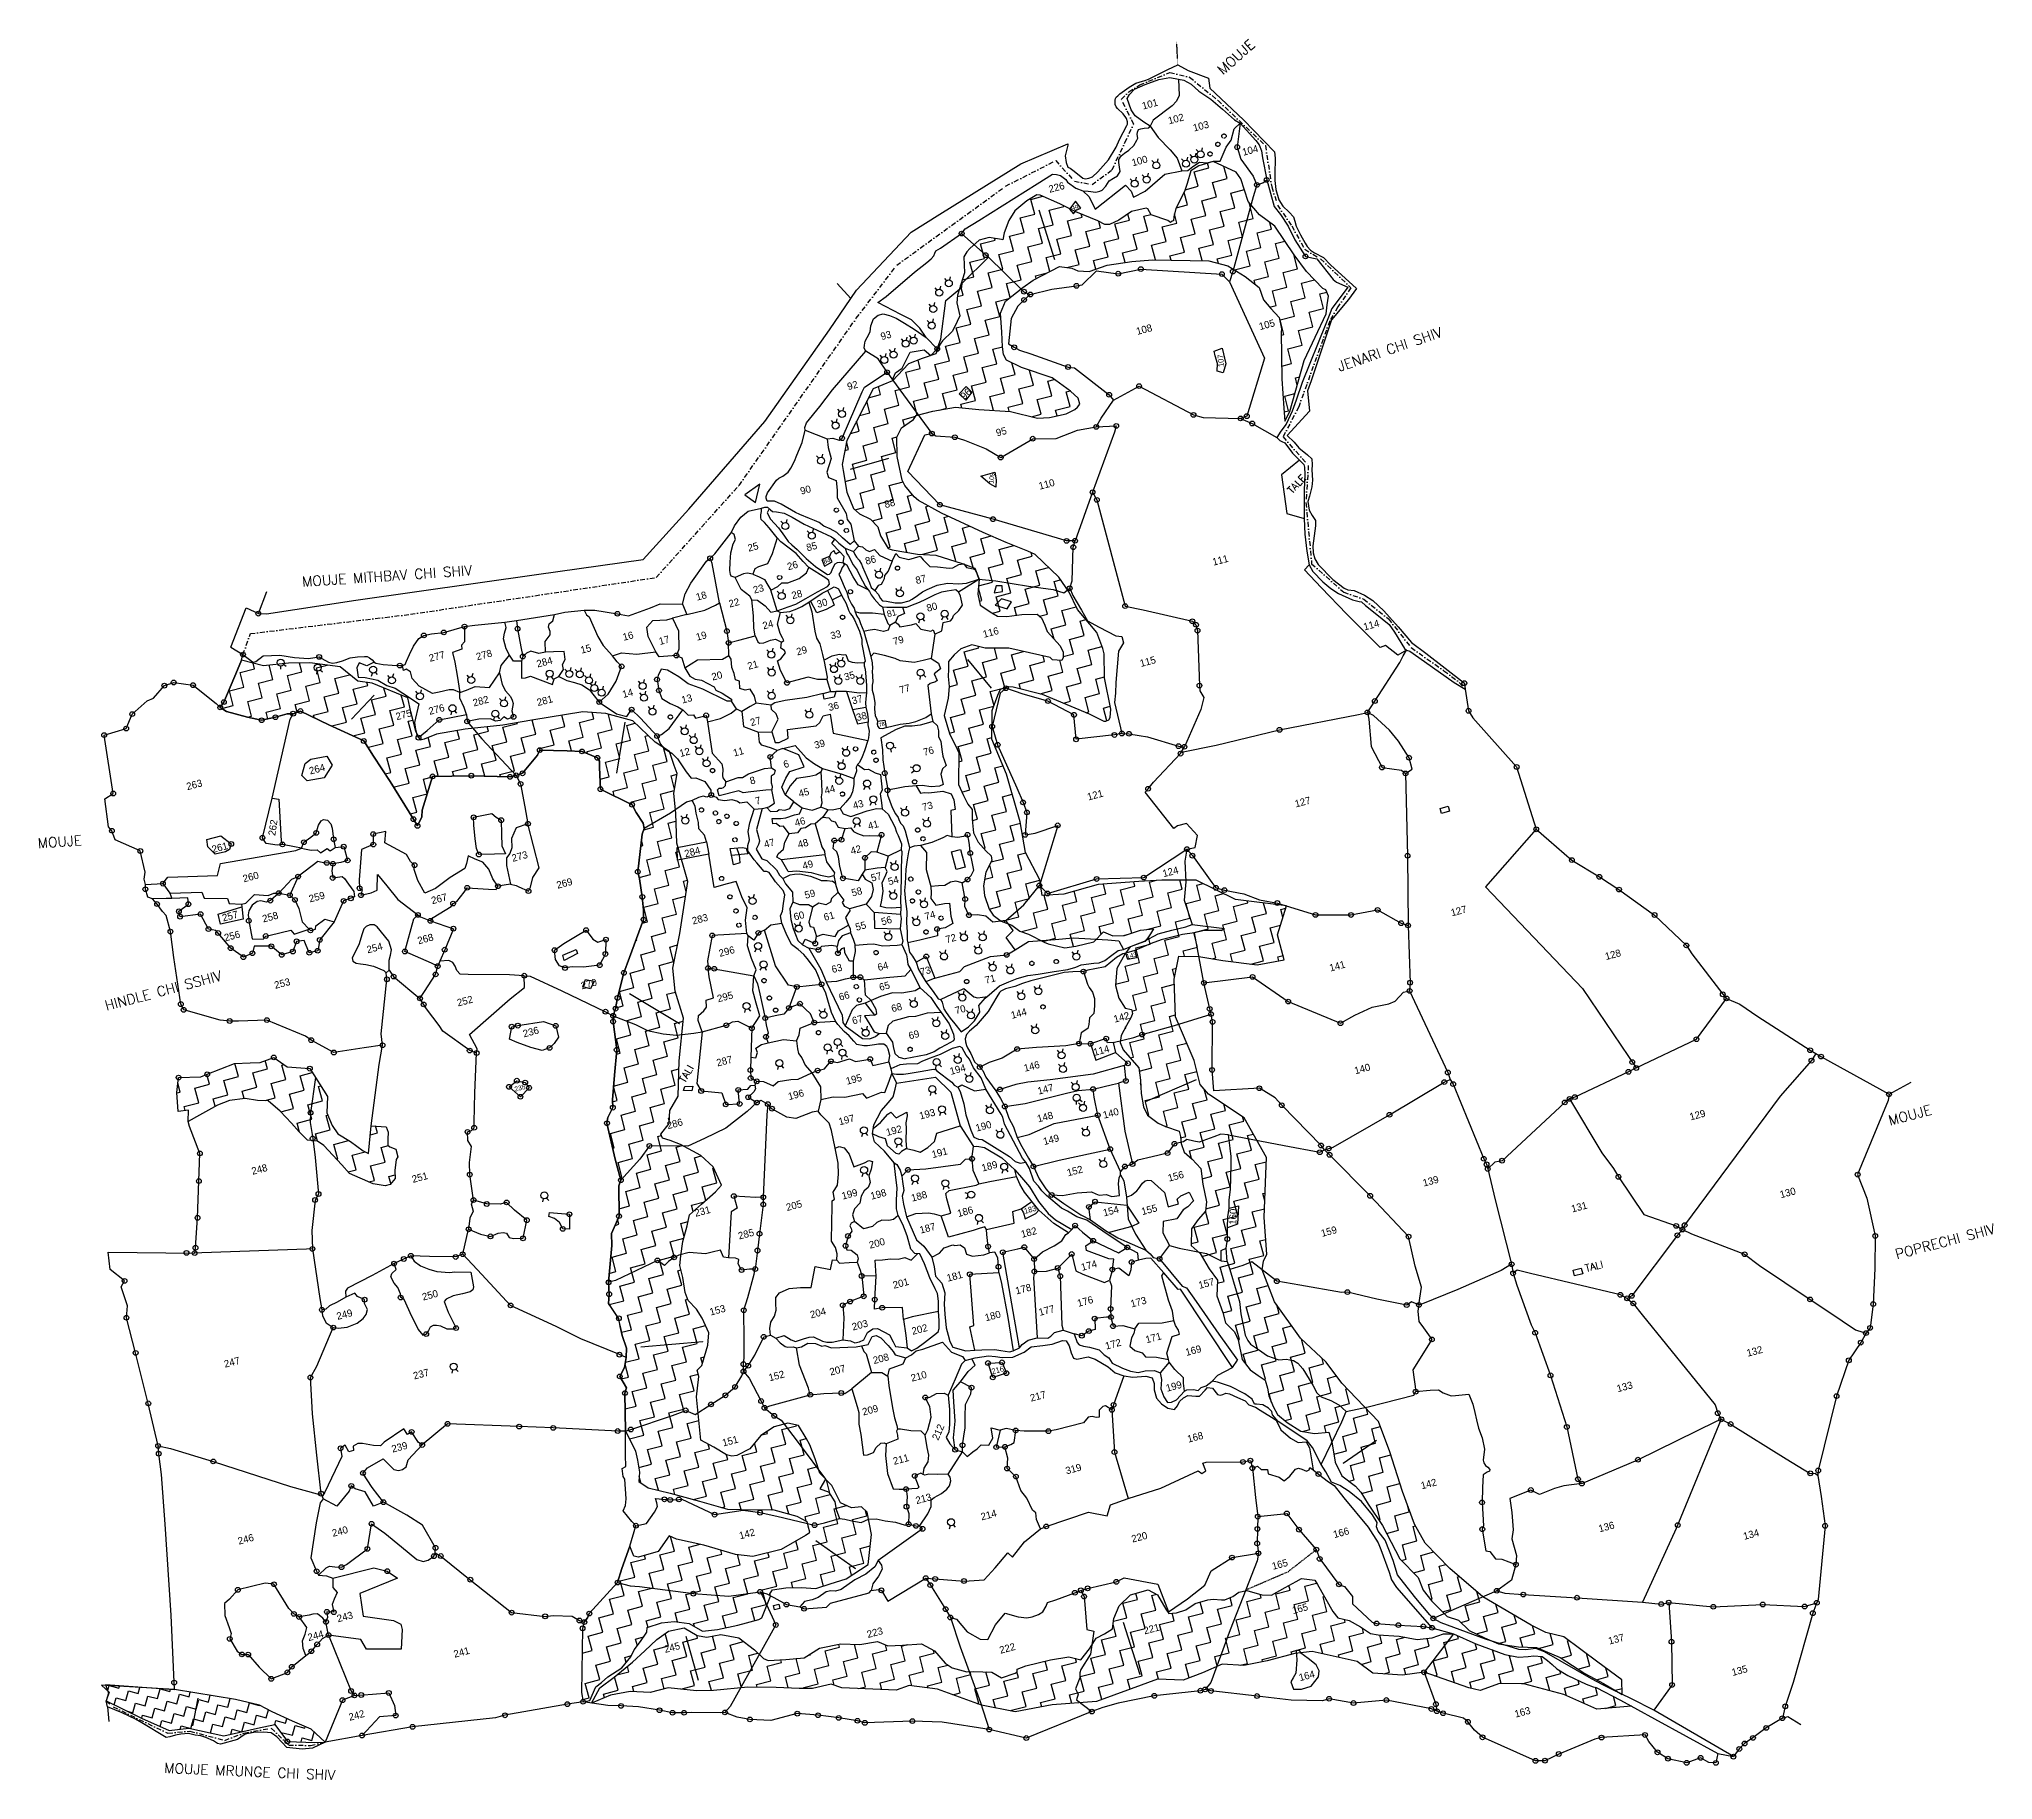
# Model space of a CAD drawing. Header units: metres. Extents: x 330937 to 336084, y 1797906 to 1802493.
import ezdxf
from ezdxf.enums import TextEntityAlignment as Align

# ---------------------------------------------------------------- set-up
doc = ezdxf.new("R2010")
doc.units = ezdxf.units.M
doc.header["$MEASUREMENT"] = 0
for name, pattern in [('ACAD_ISO02W100', [15, 12, -3]), ('DASHDOT', [25.4, 12.7, -6.35, 0, -6.35]), ('DIVIDE', [31.75, 12.7, -6.35, 0, -6.35, 0, -6.35]), ('HIDDEN', [0.375, 0.25, -0.125])]:
    doc.linetypes.add(name, pattern=pattern)
for name, color, linetype in [('OFF', 1, 'Continuous'), ('OTHERS', 1, 'Continuous'), ('POLY_HATCH', 12, 'Continuous'), ('POLY_PARCEL', 6, 'Continuous'), ('POLY_WATER', 4, 'Continuous'), ('SYM_ABADI', 1, 'Continuous'), ('SYM_ARROW', 1, 'Continuous'), ('TEXT_MAPIN', 7, 'Continuous'), ('TEXT_MAPOUT', 7, 'Continuous'), ('TEXT_PARCEL', 7, 'Continuous'), ('V_BOUND_LINE', 7, 'Continuous'), ('V_BOUND_STREAM_LINE', 7, 'DASHDOT'), ('V_DIVIDE_LINE', 7, 'DIVIDE')]:
    doc.layers.add(name, color=color, linetype=linetype)
doc.styles.get("Standard").update_dxf_attribs({"font": 'simplex.shx'})
doc.styles.add('TEXT_MAP', font='', dxfattribs={"height": 0.4})
doc.styles.get('TEXT_MAP').set_extended_font_data('Kruti Dev 050')

msp = doc.modelspace()

# ---------------------------------------------------------------- texts
at = {"layer": 'TEXT_MAPIN'}
msp.add_text('TALE', height=18.98, rotation=46.9433, dxfattribs=at).set_placement((334237.4, 1801293))
for rotation, p in [(59.9414, (332641.8, 1799766.5)), (14.8219, (335033.1, 1799259.6))]:
    msp.add_text('TALI', height=18.98, rotation=rotation, dxfattribs=at).set_placement(p, align=Align.MIDDLE)
at = {"layer": 'TEXT_MAPOUT'}
for s, height, rotation, p in [('MOUJE', 26.36, 41.9752, (334055.7, 1802397)), ('JENARI CHI SHIV', 26.358, 18.9027, (334362.7, 1801616.3)), ('MOUJE MITHBAV CHI SHIV', 26.358, 3.8806, (331630.8, 1801049.9)), ('MOUJE', 26.36, 3.8806, (330934.2, 1800360.9)), ('HINDLE CHI SSHIV', 26.358, 14.8219, (331114.2, 1799932.6)), ('MOUJE ', 26.36, 14.8219, (335812.7, 1799630.2)), ('POPRECHI SHIV', 26.358, 14.8219, (335830.7, 1799277.5)), ('MOUJE MRUNGE CHI SHIV', 26.358, 357.5886, (331266.2, 1797924.5))]:
    msp.add_text(s, height=height, rotation=rotation, dxfattribs=at).set_placement(p)
at = {"layer": 'TEXT_PARCEL', "style": 'TEXT_MAP'}
for s, height, rotation, p in [('101', 18.98, 14.8219, (333863.1, 1802321.6)), ('102', 18.98, 14.8219, (333931.7, 1802282.7)), ('103', 18.98, 14.8219, (333997.4, 1802263.7)), ('104', 18.98, 14.8219, (334127.2, 1802199.8)), ('100', 18.98, 14.8219, (333835.9, 1802172.1)), ('226', 18.98, 14.8219, (333617.2, 1802102.2)), ('99', 12.65, 14.8219, (333665.4, 1802048.2)), ('105', 18.98, 14.8219, (334171.2, 1801740.5)), ('93', 18.98, 14.8219, (333167.7, 1801712.3)), ('108', 18.98, 14.8219, (333847.9, 1801727.8)), ('107', 14.76, 93.0583, (334049.7, 1801645.2)), ('92', 18.98, 14.8219, (333079.7, 1801580.4)), ('96', 18.98, 44.5373, (333378.3, 1801558.1)), ('95', 18.98, 14.8219, (333471.6, 1801458.5)), ('109', 12.65, 82.6317, (333446.5, 1801336.3)), ('110', 18.98, 14.8219, (333591, 1801320)), ('90', 18.98, 14.8219, (332955.9, 1801305.1)), ('88', 18.98, 14.8219, (333177.6, 1801269.6)), ('25', 18.98, 14.8219, (332817.6, 1801154.9)), ('85', 18.98, 14.8219, (332972.1, 1801155.8)), ('84', 12.65, 14.8219, (333012.4, 1801118.7)), ('86', 18.98, 14.8219, (333127.2, 1801120.4)), ('111', 18.98, 14.8219, (334048.6, 1801119.8)), ('26', 18.98, 14.8219, (332921.6, 1801106)), ('87', 18.98, 14.8219, (333259.7, 1801069.4)), ('18', 18.98, 14.8219, (332681.3, 1801025.8)), ('23', 18.98, 14.8219, (332831.9, 1801044.4)), ('28', 18.98, 14.8219, (332933.1, 1801029.8)), ('22', 18.98, 14.8219, (332767.5, 1801007.9)), ('30', 18.98, 14.8219, (332999.6, 1801006.8)), ('81', 16.87, 14.8219, (333182.6, 1800980.5)), ('80', 18.98, 14.8219, (333288.8, 1800996.5)), ('16', 18.98, 14.8219, (332488.3, 1800920.1)), ('17', 18.98, 14.8219, (332583.5, 1800909)), ('19', 18.98, 14.8219, (332681.3, 1800920.3)), ('24', 18.98, 14.8219, (332856.8, 1800950.3)), ('33', 18.98, 14.8219, (333035.4, 1800923.5)), ('79', 18.98, 14.8219, (333200.3, 1800908.6)), ('116', 18.98, 14.8219, (333443.8, 1800929.6)), ('114', 18.98, 14.8219, (334446.3, 1800949.1)), ('277', 18.98, 14.8219, (331984.7, 1800866.6)), ('278', 18.98, 14.8219, (332109, 1800870.4)), ('15', 18.98, 14.8219, (332377.2, 1800885.9)), ('29', 18.98, 14.8219, (332945.7, 1800881.5)), ('284', 18.98, 14.8219, (332268.4, 1800851.5)), ('20', 18.98, 14.8219, (332722.5, 1800815.3)), ('21', 18.98, 14.8219, (332816.9, 1800843.9)), ('35', 18.98, 14.8219, (333071.6, 1800815.1)), ('115', 18.98, 14.8219, (333857.5, 1800852.7)), ('14', 18.98, 14.8219, (332487.3, 1800769.4)), ('13', 18.98, 14.8219, (332643, 1800754.8)), ('77', 18.98, 14.8219, (333217.1, 1800780.8)), ('275', 18.98, 14.8219, (331897.3, 1800712.6)), ('276', 18.98, 14.8219, (331983.9, 1800726.7)), ('282', 18.98, 14.8219, (332100.4, 1800748.8)), ('281', 18.98, 14.8219, (332269.1, 1800749.8)), ('36', 18.98, 14.8219, (333029.7, 1800734.9)), ('37', 18.98, 14.8219, (333092, 1800752.5)), ('38', 18.98, 14.8219, (333103.3, 1800708.3)), ('27', 18.98, 14.8219, (332824.1, 1800695.3)), ('78', 10.12, 14.8219, (333156.5, 1800687.2)), ('12', 18.98, 14.8219, (332637.7, 1800614)), ('11', 18.98, 14.8219, (332779.3, 1800615.2)), ('39', 18.98, 14.8219, (332992.9, 1800635.4)), ('76', 18.98, 14.8219, (333279.8, 1800616.9)), ('264', 18.98, 14.8219, (331669.1, 1800569.5)), ('6', 19, 14.8219, (332904.8, 1800582.9)), ('263', 18.98, 14.8219, (331345.7, 1800528.3)), ('8', 19, 14.8219, (332816.4, 1800539.6)), ('45', 18.98, 14.8219, (332951.4, 1800507.5)), ('44', 18.98, 14.8219, (333019.6, 1800515.8)), ('121', 18.98, 14.8219, (333718.8, 1800501.2)), ('7', 19, 14.8219, (332830.5, 1800486.3)), ('43', 18.98, 14.8219, (333094.5, 1800476.2)), ('73', 18.98, 14.8219, (333276.9, 1800471.8)), ('127', 18.98, 14.8219, (334265.5, 1800482.9)), ('262', 18.98, 81.5986, (331552.7, 1800415.2)), ('46', 18.98, 14.8219, (332941.3, 1800430.8)), ('41', 18.98, 14.8219, (333134.2, 1800422.4)), ('261', 18.98, 14.8219, (331412.8, 1800362.8)), ('284', 18.98, 14.8219, (332657.6, 1800351)), ('47', 18.98, 14.8219, (332860.4, 1800374.2)), ('48', 18.98, 14.8219, (332949.2, 1800373.5)), ('42', 18.98, 14.8219, (333088.4, 1800357)), ('273', 18.98, 14.8219, (332202.9, 1800339.5)), ('49', 18.98, 14.8219, (332961.7, 1800317.4)), ('124', 18.98, 14.8219, (333917.2, 1800299.1)), ('260', 18.98, 14.8219, (331494.4, 1800285.5)), ('269', 18.98, 14.8219, (332320.8, 1800268.6)), ('59', 18.98, 14.8219, (332967.3, 1800240.3)), ('58', 18.98, 14.8219, (333090.8, 1800246.3)), ('57', 18.98, 14.8219, (333142.3, 1800285.4)), ('54', 18.98, 14.8219, (333187.3, 1800275.9)), ('259', 18.98, 14.8219, (331668.6, 1800232.6)), ('267', 18.98, 14.8219, (331990.7, 1800227.8)), ('127', 18.98, 14.8219, (334676.5, 1800195.9)), ('257', 18.98, 14.8219, (331440, 1800182.2)), ('258', 18.98, 14.8219, (331545.7, 1800179.7)), ('283', 18.98, 14.8219, (332677.8, 1800174.2)), ('60', 18.98, 14.8219, (332938.7, 1800183)), ('61', 18.98, 14.8219, (333017.9, 1800182.1)), ('55', 18.98, 14.8219, (333101.3, 1800155.9)), ('56', 18.98, 14.8219, (333169.2, 1800170.2)), ('74', 18.98, 14.8219, (333283.7, 1800184)), ('256', 18.98, 14.8219, (331445.3, 1800129.9)), ('254', 18.98, 14.8219, (331820.7, 1800098.3)), ('268', 18.98, 14.8219, (331954.6, 1800122.2)), ('296', 18.98, 14.8219, (332748.3, 1800089)), ('72', 18.98, 14.8219, (333338.6, 1800123.4)), ('63', 18.98, 14.8219, (333038.5, 1800044.5)), ('64', 18.98, 14.8219, (333159.7, 1800049.9)), ('73', 18.98, 14.8219, (333271.5, 1800037.7)), ('143', 12.65, 14.8219, (333815, 1800078.1)), ('141', 18.98, 14.8219, (334356.7, 1800050.4)), ('128', 18.98, 14.8219, (335082.8, 1800080.7)), ('253', 18.98, 14.8219, (331577.4, 1800004.8)), ('270', 18.98, 14.8219, (332385.2, 1800003.4)), ('65', 18.98, 14.8219, (333163.9, 1799997.6)), ('71', 18.98, 14.8219, (333442.3, 1800016.2)), ('252', 18.98, 14.8219, (332058.7, 1799958.5)), ('295', 18.98, 14.8219, (332744, 1799969.4)), ('66', 18.98, 14.8219, (333057.7, 1799971.9)), ('68', 18.98, 14.8219, (333195.8, 1799941.3)), ('70', 18.98, 14.8219, (333363.5, 1799936)), ('236', 18.98, 14.8219, (332232.4, 1799877)), ('67', 18.98, 14.8219, (333092.6, 1799909.2)), ('144', 18.98, 14.8219, (333517.7, 1799925.7)), ('142', 18.98, 14.8219, (333788.3, 1799915.8)), ('69', 18.98, 14.8219, (333241.4, 1799869.7)), ('287', 18.98, 14.8219, (332742.1, 1799800.2)), ('194', 18.98, 14.8219, (333356.7, 1799778.1)), ('146', 18.98, 14.8219, (333551.7, 1799786.3)), ('140', 18.98, 14.8219, (334422.5, 1799779.7)), ('235', 12.65, 14.8219, (332203.6, 1799729.3)), ('195', 18.98, 14.8219, (333083.2, 1799752.1)), ('147', 18.98, 14.8219, (333588, 1799726)), ('196', 18.98, 14.8219, (332930.7, 1799711.7)), ('286', 18.98, 14.8219, (332611.5, 1799635.1)), ('197', 18.98, 14.8219, (333063.8, 1799645.2)), ('193', 18.98, 14.8219, (333276.4, 1799660.6)), ('190', 18.98, 14.8219, (333424.7, 1799628.7)), ('148', 18.98, 14.8219, (333587, 1799653)), ('140', 18.98, 14.8219, (333760.1, 1799662.6)), ('129', 18.98, 14.8219, (335305.5, 1799658.1)), ('192', 18.98, 14.8219, (333188.8, 1799617.1)), ('149', 18.98, 14.8219, (333602.8, 1799593.2)), ('191', 18.98, 14.8219, (333309.1, 1799558.7)), ('189', 18.98, 14.8219, (333440.4, 1799523.3)), ('248', 18.98, 14.8219, (331517.3, 1799514.8)), ('251', 18.98, 14.8219, (331940, 1799493.5)), ('152', 18.98, 14.8219, (333665.4, 1799510.8)), ('156', 18.98, 14.8219, (333931.3, 1799496.8)), ('139', 18.98, 14.8219, (334602.7, 1799484)), ('205', 18.98, 14.8219, (332925.5, 1799419.5)), ('199', 18.98, 14.8219, (333071.9, 1799449.5)), ('198', 18.98, 14.8219, (333147.8, 1799449.2)), ('188', 18.98, 14.8219, (333255, 1799444.1)), ('131', 18.98, 14.8219, (334993.9, 1799415.6)), ('130', 18.98, 14.8219, (335543.3, 1799453.3)), ('231', 18.98, 14.8219, (332684.3, 1799404.1)), ('186', 18.98, 14.8219, (333376.5, 1799403.5)), ('183', 14.76, 14.8219, (333547.8, 1799408.8)), ('154', 18.98, 14.8219, (333760.4, 1799405)), ('155', 18.98, 14.8219, (333861.4, 1799408.5)), ('160', 18.98, 88.2461, (334082, 1799389.9)), ('285', 18.98, 14.8219, (332799.2, 1799344.3)), ('200', 18.98, 14.8219, (333144, 1799320.2)), ('187', 18.98, 14.8219, (333277.3, 1799359.8)), ('182', 18.98, 14.8219, (333544.2, 1799348.7)), ('159', 18.98, 14.8219, (334334.6, 1799351.2)), ('174', 18.98, 14.8219, (333702.5, 1799261.7)), ('201', 18.98, 14.8219, (333206.9, 1799214.6)), ('181', 18.98, 14.8219, (333348.7, 1799233.2)), ('157', 18.98, 14.8219, (334011.9, 1799214.1)), ('250', 18.98, 14.8219, (331966.7, 1799183.4)), ('178', 18.98, 14.8219, (333529.5, 1799199.6)), ('176', 18.98, 14.8219, (333692.5, 1799167)), ('173', 18.98, 14.8219, (333832.9, 1799165.3)), ('249', 18.98, 14.8219, (331741.3, 1799132.5)), ('153', 18.98, 14.8219, (332724, 1799144)), ('204', 18.98, 14.8219, (332988.7, 1799136.5)), ('203', 18.98, 14.8219, (333099.1, 1799104.6)), ('180', 18.98, 14.8219, (333449.1, 1799128.8)), ('177', 18.98, 14.8219, (333591, 1799143.1)), ('202', 18.98, 14.8219, (333256.4, 1799093.2)), ('172', 18.98, 14.8219, (333766.1, 1799054.5)), ('171', 18.98, 14.8219, (333872.4, 1799071)), ('247', 18.98, 14.8219, (331444.9, 1799006.8)), ('208', 18.98, 14.8219, (333154.5, 1799016.2)), ('169', 18.98, 14.8219, (333977.4, 1799037.6)), ('132', 18.98, 14.8219, (335456, 1799035.6)), ('237', 18.98, 14.8219, (331943.1, 1798975.5)), ('152', 18.98, 14.8219, (332879.5, 1798970.8)), ('207', 18.98, 14.8219, (333040.2, 1798985.9)), ('210', 18.98, 14.8219, (333254.2, 1798969.8)), ('216', 14.76, 14.8219, (333462.1, 1798985.9)), ('217', 18.98, 14.8219, (333568.2, 1798917.3)), ('199', 18.98, 14.8219, (333926.2, 1798943.2)), ('133', 18.98, 14.8219, (335113.7, 1798942.1)), ('209', 18.98, 14.8219, (333126.3, 1798880.6)), ('151', 18.98, 14.8219, (332757.4, 1798798.9)), ('212', 18.98, 66.4211, (333305.1, 1798822.6)), ('168', 18.98, 14.8219, (333982.5, 1798809.1)), ('239', 18.98, 14.8219, (331886.3, 1798782.9)), ('211', 18.98, 14.8219, (333207.3, 1798750.8)), ('319', 18.98, 14.8219, (333661.6, 1798725.6)), ('213', 18.98, 14.8219, (333266.7, 1798647.2)), ('142', 18.98, 14.8219, (334597.4, 1798686.2)), ('214', 18.98, 14.8219, (333438.2, 1798604.4)), ('246', 18.98, 14.8219, (331481.4, 1798540.4)), ('240', 18.98, 14.8219, (331729.4, 1798561)), ('142', 18.98, 14.8219, (332801.7, 1798554.5)), ('220', 18.98, 14.8219, (333835.3, 1798545.8)), ('166', 18.98, 14.8219, (334366.8, 1798557.6)), ('136', 18.98, 14.8219, (335065.7, 1798572.9)), ('134', 18.98, 14.8219, (335446.8, 1798553)), ('165', 18.98, 14.8219, (334205.3, 1798474.1)), ('243', 18.98, 14.8219, (331742.4, 1798335.9)), ('165', 18.98, 14.8219, (334258.4, 1798357.5)), ('244', 18.98, 14.8219, (331665.2, 1798286.4)), ('223', 18.98, 14.8219, (333138.5, 1798294.5)), ('221', 18.98, 14.8219, (333867.3, 1798304)), ('241', 18.98, 14.8219, (332049.7, 1798242.6)), ('245', 18.98, 14.8219, (332604.2, 1798255)), ('222', 18.98, 14.8219, (333487.5, 1798253)), ('137', 18.98, 14.8219, (335091.5, 1798277.1)), ('164', 18.98, 14.8219, (334276.4, 1798180.7)), ('135', 18.98, 14.8219, (335416.4, 1798194.3)), ('242', 18.98, 14.8219, (331773.2, 1798076.4)), ('163', 18.98, 14.8219, (334844.5, 1798084.6))]:
    msp.add_text(s, height=height, rotation=rotation, dxfattribs=at).set_placement(p, align=Align.MIDDLE)
msp.add_text('114', height=18.98, rotation=14.8219, dxfattribs=at).set_placement((333717.2, 1799813.7))

# ---------------------------------------------------------------- linework, layer by layer
for p, q in [((333868.4, 1802173), (333874.1, 1802166.7)), ((333884.1, 1802177.1), (333882.2, 1802168.9)), ((333946.4, 1802177.5), (333952.1, 1802171.3)), ((333962.1, 1802181.6), (333960.2, 1802173.4)), ((333968.4, 1802188.3), (333974, 1802182.1)), ((333984, 1802192.5), (333982.2, 1802184.3)), ((333985.2, 1802201.9), (333990.8, 1802195.7)), ((334000.8, 1802206), (333999, 1802197.8)), ((333811.4, 1802124.8), (333817, 1802118.6)), ((333827, 1802128.9), (333825.2, 1802120.7)), ((333842.9, 1802135.5), (333848.5, 1802129.3)), ((333858.5, 1802139.6), (333856.7, 1802131.4)), ((333321.6, 1801862.2), (333327.2, 1801856)), ((333337.2, 1801866.4), (333335.4, 1801858.2)), ((333280.4, 1801794.6), (333286, 1801788.4)), ((333296, 1801798.8), (333294.2, 1801790.6)), ((333296.2, 1801837.8), (333301.8, 1801831.6)), ((333311.8, 1801841.9), (333310, 1801833.7)), ((333276.5, 1801751.1), (333282.2, 1801744.9)), ((333292.2, 1801755.3), (333290.3, 1801747.1)), ((333207.6, 1801703.4), (333213.2, 1801697.1)), ((333223.2, 1801707.5), (333221.4, 1801699.3)), ((333229.1, 1801711.4), (333234.8, 1801705.2)), ((333244.8, 1801715.5), (333242.9, 1801707.3)), ((333151.6, 1801660.2), (333157.3, 1801654)), ((333167.3, 1801664.3), (333165.4, 1801656.1)), ((333175.9, 1801674.5), (333181.5, 1801668.2)), ((333191.5, 1801678.6), (333189.7, 1801670.4)), ((333023.2, 1801487.6), (333028.8, 1801481.4)), ((333038.8, 1801491.8), (333037, 1801483.6)), ((333040, 1801518.1), (333045.6, 1801511.8)), ((333055.6, 1801522.2), (333053.8, 1801514)), ((332985.1, 1801394.9), (332990.7, 1801388.7)), ((333000.7, 1801399), (332998.9, 1801390.8)), ((332891.1, 1801222.7), (332896.7, 1801216.5)), ((332906.7, 1801226.9), (332904.9, 1801218.7)), ((332960.6, 1801197.4), (332966.3, 1801191.1)), ((332976.3, 1801201.5), (332974.5, 1801193.3)), ((333137.8, 1801094.4), (333143.5, 1801088.1)), ((333153.5, 1801098.5), (333151.6, 1801090.3)), ((332881.6, 1801038.2), (332887.2, 1801032)), ((332897.2, 1801042.3), (332895.4, 1801034.1)), ((333192.5, 1801045.6), (333198.2, 1801039.4)), ((333208.2, 1801049.7), (333206.4, 1801041.5)), ((332904.4, 1800974.5), (332910, 1800968.3)), ((332920, 1800978.7), (332918.2, 1800970.5)), ((333254.7, 1800954.9), (333256.6, 1800963.1)), ((333270.4, 1800958.9), (333264.8, 1800965.2)), ((333315.1, 1800962.7), (333318.6, 1800970.3)), ((333331.3, 1800963.4), (333327.1, 1800970.6)), ((332854.2, 1800883.8), (332859.9, 1800877.6)), ((332869.9, 1800888), (332868.1, 1800879.8)), ((331573.6, 1800832.3), (331573.6, 1800840.7)), ((331588, 1800839.9), (331581.1, 1800844.7)), ((331668.5, 1800819.1), (331669.4, 1800827.4)), ((331683.6, 1800824.8), (331677.3, 1800830.4)), ((331813, 1800814.3), (331814.9, 1800822.5)), ((331828.7, 1800818.4), (331823, 1800824.6)), ((331870.1, 1800820.3), (331868.2, 1800812.1)), ((332063.4, 1800817.2), (332069.1, 1800811)), ((332079.1, 1800821.3), (332077.2, 1800813.1)), ((332322.1, 1800833), (332327.7, 1800826.8)), ((332337.7, 1800837.1), (332335.9, 1800828.9)), ((332349.5, 1800832), (332355.2, 1800825.8)), ((332365.2, 1800836.1), (332363.4, 1800827.9)), ((332389.5, 1800820.1), (332387.7, 1800811.9)), ((332854.9, 1800836.8), (332860.5, 1800830.6)), ((332870.5, 1800840.9), (332868.7, 1800832.7)), ((333018.8, 1800845.7), (333024.5, 1800839.5)), ((333034.5, 1800849.9), (333032.7, 1800841.7)), ((333038.6, 1800860.4), (333044.2, 1800854.2)), ((333046.3, 1800818.7), (333044.4, 1800810.5)), ((333054.2, 1800864.5), (333052.4, 1800856.3)), ((333104.2, 1800818.7), (333102.4, 1800810.5)), ((333272.8, 1800812), (333266.4, 1800817.4)), ((331854.4, 1800816.2), (331860.1, 1800810)), ((331928.2, 1800774.3), (331933.8, 1800768.1)), ((331943.8, 1800778.4), (331942, 1800770.2)), ((332274.9, 1800804.6), (332278.1, 1800812.4)), ((332291, 1800805.9), (332286.6, 1800813)), ((332373.9, 1800816), (332379.5, 1800809.8)), ((332387.4, 1800796), (332393.1, 1800789.8)), ((332403.1, 1800800.1), (332401.3, 1800791.9)), ((332407.3, 1800783.5), (332412.9, 1800777.3)), ((332422.9, 1800787.7), (332421.1, 1800779.5)), ((332514.9, 1800801.4), (332520.5, 1800795.1)), ((332518.3, 1800770.4), (332524, 1800764.2)), ((332530.5, 1800805.5), (332528.7, 1800797.3)), ((332534, 1800774.5), (332532.2, 1800766.3)), ((332854.9, 1800775.5), (332860.6, 1800769.3)), ((332870.6, 1800779.7), (332868.7, 1800771.5)), ((333030.6, 1800814.6), (333036.3, 1800808.4)), ((333088.6, 1800814.6), (333094.2, 1800808.4)), ((333257.9, 1800805.7), (333258.6, 1800814.1)), ((332022.1, 1800712.7), (332023.9, 1800720.9)), ((332037.7, 1800716.8), (332032.1, 1800723)), ((332149.9, 1800755.5), (332155.5, 1800749.3)), ((332165.5, 1800759.7), (332163.7, 1800751.5)), ((332541, 1800733.9), (332546.6, 1800727.7)), ((332556.6, 1800738), (332554.8, 1800729.8)), ((332954, 1800725.5), (332959.6, 1800719.3)), ((332969.6, 1800729.7), (332967.8, 1800721.5)), ((332135.1, 1800697.9), (332136.9, 1800706.1)), ((332150.7, 1800702.1), (332145.1, 1800708.3)), ((332625.7, 1800681.9), (332631.3, 1800675.7)), ((332641.3, 1800686), (332639.5, 1800677.8)), ((332665.2, 1800662.8), (332663.4, 1800654.6)), ((332649.6, 1800658.7), (332655.2, 1800652.5)), ((332664.4, 1800629.6), (332670, 1800623.3)), ((332680, 1800633.7), (332678.2, 1800625.5)), ((333051.2, 1800625.2), (333056.8, 1800619)), ((333066.8, 1800629.4), (333065, 1800621.2)), ((333182.5, 1800614.1), (333180.7, 1800622.2)), ((333194.9, 1800624.5), (333187.1, 1800627.7)), ((332683.3, 1800597.6), (332689, 1800591.3)), ((332699, 1800601.7), (332697.1, 1800593.5)), ((333039.2, 1800590.2), (333044.8, 1800583.9)), ((333054.8, 1800594.3), (333053, 1800586.1)), ((333231.5, 1800575.6), (333239.6, 1800573.7)), ((333235.5, 1800559.9), (333241.7, 1800565.5)), ((333032.7, 1800551.4), (333038.4, 1800545.2)), ((333048.4, 1800555.5), (333046.6, 1800547.3)), ((333109.7, 1800516), (333113.8, 1800523.4)), ((333125.9, 1800515.6), (333122.2, 1800523.2)), ((333126.2, 1800474.5), (333130.2, 1800481.8)), ((333142.4, 1800474.1), (333138.7, 1800481.6)), ((333206.4, 1800467.6), (333212.1, 1800461.4)), ((333222.1, 1800471.7), (333220.3, 1800463.5)), ((332627.8, 1800446.6), (332633.4, 1800440.4)), ((332643.4, 1800450.7), (332641.6, 1800442.5)), ((333084.9, 1800415.9), (333087.6, 1800423.8)), ((333100.9, 1800418.3), (333096, 1800425.1)), ((333264.3, 1800438.4), (333270, 1800432.2)), ((333280, 1800442.5), (333278.1, 1800434.3)), ((333178.6, 1800324.4), (333184.2, 1800318.2)), ((333194.2, 1800328.6), (333192.4, 1800320.4)), ((333191, 1800252.5), (333189.2, 1800244.3)), ((332804.5, 1800234.8), (332810.2, 1800228.6)), ((332820.2, 1800238.9), (332818.3, 1800230.7)), ((333175.3, 1800248.3), (333181, 1800242.1)), ((333255.9, 1800226.2), (333261.5, 1800220)), ((333271.5, 1800230.4), (333269.7, 1800222.2)), ((332926.2, 1800162.4), (332931.8, 1800156.1)), ((332941.8, 1800166.5), (332940, 1800158.3)), ((333235.8, 1800178.9), (333241.5, 1800172.7)), ((333251.5, 1800183), (333249.6, 1800174.8)), ((333162.4, 1800140.3), (333168, 1800134.1)), ((333178, 1800144.5), (333176.2, 1800136.3)), ((333361.4, 1800138.7), (333367.1, 1800132.5)), ((333377.1, 1800142.8), (333375.2, 1800134.6)), ((333399, 1800103.8), (333404.7, 1800097.5)), ((333411, 1800138.8), (333416.7, 1800132.6)), ((333414.7, 1800107.9), (333412.9, 1800099.7)), ((333426.7, 1800143), (333424.9, 1800134.8)), ((332822.7, 1800088), (332826.7, 1800095.4)), ((332838.9, 1800087.6), (332835.2, 1800095.2)), ((332836.8, 1800039.2), (332840.9, 1800046.6)), ((332853, 1800038.8), (332849.3, 1800046.4)), ((333309.2, 1800088.7), (333314.9, 1800082.5)), ((333324.9, 1800092.8), (333323, 1800084.6)), ((333436.8, 1800059.4), (333442.4, 1800053.2)), ((333452.4, 1800063.6), (333450.6, 1800055.4)), ((333483.7, 1800051.8), (333489.4, 1800045.6)), ((333499.4, 1800055.9), (333497.5, 1800047.7)), ((333657.3, 1800088.3), (333663, 1800082.1)), ((333673, 1800092.4), (333671.1, 1800084.2)), ((333557.4, 1799996.9), (333563, 1799990.7)), ((333573, 1800001), (333571.2, 1799992.8)), ((333229.3, 1799963.2), (333235, 1799957)), ((333245, 1799967.4), (333243.2, 1799959.2)), ((333357.2, 1799980.5), (333362.8, 1799974.3)), ((333372.8, 1799984.7), (333371, 1799976.5)), ((333512.4, 1799983.8), (333518, 1799977.6)), ((333528, 1799987.9), (333526.2, 1799979.7)), ((332796.2, 1799928), (332798.2, 1799936.1)), ((332811.9, 1799931.6), (332806.5, 1799938)), ((332991.4, 1799934.9), (332997, 1799928.7)), ((333007, 1799939), (333005.2, 1799930.8)), ((333118.3, 1799891.6), (333116.5, 1799883.4)), ((333288.8, 1799912.8), (333294.4, 1799906.6)), ((333304.4, 1799917), (333302.6, 1799908.8)), ((333380.3, 1799933.5), (333385.9, 1799927.3)), ((333395.9, 1799937.6), (333394.1, 1799929.4)), ((333549.1, 1799893.8), (333554.7, 1799887.6)), ((333564.7, 1799898), (333562.9, 1799889.8)), ((333039, 1799832.7), (333039.8, 1799841.1)), ((333054, 1799838.6), (333047.7, 1799844.2)), ((333102.6, 1799887.4), (333108.3, 1799881.2)), ((333312, 1799878.8), (333317.6, 1799872.6)), ((333327.6, 1799883), (333325.8, 1799874.8)), ((332898.6, 1799781.2), (332893.2, 1799787.6)), ((333012.7, 1799818.5), (333013.5, 1799826.8)), ((333027.7, 1799824.4), (333021.4, 1799829.9)), ((333051.5, 1799804.4), (333052.3, 1799812.8)), ((333066.5, 1799810.3), (333060.2, 1799815.9)), ((333298.9, 1799779.9), (333300.1, 1799788.2)), ((333314.2, 1799785.2), (333308.1, 1799791)), ((333345.3, 1799815.6), (333350.9, 1799809.4)), ((333360.9, 1799819.7), (333359.1, 1799811.5)), ((333618.4, 1799828.4), (333624.1, 1799822.1)), ((333622.6, 1799792.1), (333628.3, 1799785.8)), ((333634.1, 1799832.5), (333632.3, 1799824.3)), ((333638.3, 1799796.2), (333636.4, 1799788)), ((332882.9, 1799777.6), (332885, 1799785.7)), ((333375.9, 1799766.1), (333381.5, 1799759.9)), ((333391.5, 1799770.2), (333389.7, 1799762)), ((333655.8, 1799744.7), (333661.4, 1799738.5)), ((333671.4, 1799748.9), (333669.6, 1799740.7)), ((333284.7, 1799709.5), (333287.1, 1799717.6)), ((333300.6, 1799712.6), (333295.4, 1799719.2)), ((333445.3, 1799687.6), (333443.5, 1799679.4)), ((333669.7, 1799685.8), (333669.9, 1799694.2)), ((333675.2, 1799689.9), (333680.8, 1799683.7)), ((333684.3, 1799692.9), (333677.5, 1799697.9)), ((333690.8, 1799694), (333689, 1799685.8)), ((333310.1, 1799656.3), (333312.5, 1799664.3)), ((333326, 1799659.3), (333320.8, 1799665.9)), ((333429.7, 1799683.5), (333435.3, 1799677.3)), ((333104.5, 1799601), (333106.9, 1799609)), ((333120.4, 1799604), (333115.2, 1799610.6)), ((333211.4, 1799575), (333206.2, 1799581.6)), ((333457.4, 1799618.8), (333463.1, 1799612.6)), ((333473.1, 1799622.9), (333471.2, 1799614.7)), ((333683, 1799624.2), (333688.6, 1799617.9)), ((333698.6, 1799628.3), (333696.8, 1799620.1)), ((333195.5, 1799571.9), (333197.9, 1799580)), ((333728.4, 1799541.7), (333734.1, 1799535.5)), ((333744.1, 1799545.9), (333742.3, 1799537.7)), ((333105.3, 1799496), (333107.7, 1799504)), ((333121.2, 1799499), (333116, 1799505.6)), ((333236.8, 1799475.1), (333240.2, 1799482.7)), ((333253, 1799476), (333248.7, 1799483.3)), ((333474.2, 1799504.8), (333476.6, 1799512.9)), ((333490.1, 1799507.9), (333484.9, 1799514.5)), ((332263.7, 1799429), (332265.8, 1799437.1)), ((332279.5, 1799432.6), (332274, 1799439)), ((333319.1, 1799461.3), (333321.5, 1799469.3)), ((333335, 1799464.3), (333329.8, 1799470.9)), ((333375.6, 1799453.9), (333383.6, 1799451.2)), ((333378, 1799437.9), (333384.8, 1799442.9)), ((333408.8, 1799369.7), (333410.6, 1799377.9)), ((333424.4, 1799373.9), (333418.8, 1799380.1)), ((332024.8, 1798978), (332026.9, 1798986.2)), ((332040.6, 1798981.7), (332035.1, 1798988.1)), ((333335.6, 1798567.9), (333337.4, 1798576.1)), ((333351.2, 1798572.1), (333345.6, 1798578.3))]:
    msp.add_line(p, q)
at = {"linetype": 'ACAD_ISO02W100', "ltscale": 0.03}
for centre in [(334042.2, 1802215.5), (334058.2, 1802237.3), (334021.5, 1802190), (333037.3, 1801251.7), (333049.4, 1801219.8), (333063.7, 1801198.1), (332887.6, 1801074.4), (333198.3, 1801098.8), (333074.2, 1801036.6), (333053.5, 1800969.5), (332599.9, 1800706.7), (333087.8, 1800622.6), (333135.8, 1800614), (332711, 1800565.5), (333141.6, 1800592.7), (333053.3, 1800503.5), (333243.4, 1800535.8), (332681.8, 1800461.8), (332718.6, 1800453.5), (332727.5, 1800431.1), (332748.8, 1800445.1), (332773.4, 1800426.1), (333251.4, 1800408.8), (332770, 1800383), (333265.3, 1800385.7), (332734.9, 1800281.1), (333233.2, 1800279.6), (333253.3, 1800245.5), (332756.7, 1800232.8), (332772.7, 1800195.6), (333237.3, 1800222), (332780.5, 1800158.2), (332822.7, 1800178.5), (333313, 1800176.7), (333273.4, 1800140.1), (333141.7, 1800085.9), (333552.1, 1800057.4), (333616.5, 1800062.3), (332846.6, 1800011.9), (333089.6, 1799996.2), (333380.5, 1800009.6), (332860.7, 1799966.1), (333097.9, 1799961), (333581.4, 1799942.8), (332877.3, 1799934.1), (332990.1, 1799874.9), (333231.5, 1799831)]:
    msp.add_circle(centre, 5.61, dxfattribs=at)
for centre, radius in [((334093.1, 1802208.1), 6.28), ((333880.2, 1802159.9), 9.19), ((333958.2, 1802164.4), 9.19), ((333980.2, 1802175.3), 9.19), ((333997, 1802188.9), 9.19), ((333823.2, 1802111.8), 9.19), ((333854.7, 1802122.5), 9.19), ((334145.1, 1802108.7), 6.28), ((334170.7, 1802121.7), 6.28), ((333367.2, 1801980.4), 6.28), ((333430.5, 1801923.5), 6.28), ((334272.8, 1801920.1), 6.28), ((333333.4, 1801849.2), 9.19), ((333669.5, 1801842.7), 6.28), ((333779.6, 1801874.6), 6.28), ((333839.2, 1801886.7), 6.28), ((334052.7, 1801873.7), 6.28), ((334081.6, 1801880.2), 6.28), ((333308, 1801824.8), 9.19), ((333531.3, 1801827.3), 6.28), ((333531.6, 1801805.6), 6.28), ((333548.1, 1801819.8), 6.28), ((333288.3, 1801738.1), 9.19), ((333292.2, 1801781.6), 9.19), ((333219.4, 1801690.3), 9.19), ((333240.9, 1801698.4), 9.19), ((333163.4, 1801647.2), 9.19), ((333187.7, 1801661.4), 9.19), ((333302.8, 1801676.5), 6.28), ((333505.5, 1801680.7), 6.28), ((333170.7, 1801615), 6.28), ((333647.6, 1801628.8), 6.28), ((333755.8, 1801555.7), 6.28), ((333834.7, 1801578.4), 6.28), ((333051.8, 1801505), 9.19), ((333978, 1801502.5), 6.28), ((334102.1, 1801493.2), 6.28), ((334118.5, 1801499.2), 6.28), ((334132.6, 1801480), 6.28), ((333035, 1801474.6), 9.19), ((333052.3, 1801441.3), 6.28), ((333288.7, 1801453.3), 6.28), ((333349.3, 1801443.7), 6.28), ((333554.4, 1801439.9), 6.28), ((333721.7, 1801470.9), 6.28), ((333774.5, 1801473.5), 6.28), ((332996.9, 1801381.9), 9.19), ((333470, 1801390.3), 6.28), ((333712, 1801298.7), 6.28), ((333723.4, 1801278.6), 6.28), ((333310, 1801265.8), 6.28), ((333449.8, 1801227.9), 6.28), ((332902.9, 1801209.7), 9.19), ((332972.5, 1801184.3), 9.19), ((333643.6, 1801170.5), 6.28), ((333666.1, 1801171), 6.28), ((332704.7, 1801124.7), 6.28), ((333661.3, 1801154.1), 6.28), ((333149.7, 1801081.3), 9.19), ((332893.4, 1801025.2), 9.19), ((333204.4, 1801032.6), 9.19), ((333651.8, 1801045.8), 6.28), ((331514.5, 1800979), 6.28), ((332460.5, 1800978.7), 6.28), ((333258.7, 1800972), 9.19), ((333322.5, 1800978.6), 9.19), ((333797.8, 1800998.8), 6.28), ((331950.4, 1800921.5), 6.28), ((332002.9, 1800929.4), 6.28), ((332057.6, 1800944.9), 6.28), ((332197.3, 1800939.2), 6.28), ((332748.7, 1800933), 6.28), ((332916.2, 1800961.5), 9.19), ((333974.9, 1800958.9), 6.28), ((333984.5, 1800949.6), 6.28), ((333988.5, 1800934.3), 6.28), ((331474, 1800871), 6.28), ((331674.7, 1800864.9), 6.28), ((332211.1, 1800866), 6.28), ((332615.8, 1800868.6), 6.28), ((332753.4, 1800901.9), 6.28), ((332866.1, 1800870.8), 9.19), ((331573.5, 1800849.9), 9.19), ((331670.5, 1800836.6), 9.19), ((331816.9, 1800831.4), 9.19), ((331887.2, 1800842.2), 6.28), ((332281.7, 1800820.8), 9.19), ((332333.9, 1800820), 9.19), ((332361.4, 1800819), 9.19), ((332471.5, 1800840), 6.28), ((332866.7, 1800823.8), 9.19), ((333030.7, 1800832.7), 9.19), ((333050.4, 1800847.4), 9.19), ((333259.3, 1800823.2), 9.19), ((331266.9, 1800789.2), 6.28), ((331291.5, 1800797.5), 6.28), ((331342.5, 1800790.5), 6.28), ((331866.2, 1800803.2), 9.19), ((331940, 1800761.3), 9.19), ((332075.2, 1800804.1), 9.19), ((332385.7, 1800803), 9.19), ((332399.3, 1800782.9), 9.19), ((332419.1, 1800770.5), 9.19), ((332526.7, 1800788.3), 9.19), ((332530.2, 1800757.4), 9.19), ((332564.7, 1800805.6), 6.28), ((332569.8, 1800776.6), 6.28), ((332866.7, 1800762.5), 9.19), ((332907, 1800796.5), 6.28), ((333042.4, 1800801.6), 9.19), ((333100.4, 1800801.6), 9.19), ((333483.8, 1800782.4), 6.28), ((333993.5, 1800789.5), 6.28), ((334691.4, 1800795.7), 6.28), ((331182.3, 1800714.2), 6.28), ((331414.2, 1800731.9), 6.28), ((331423.8, 1800746), 6.28), ((331606.2, 1800715.4), 6.28), ((331625.4, 1800722.3), 6.28), ((332025.9, 1800729.8), 9.19), ((332138.9, 1800715.1), 9.19), ((332161.7, 1800742.5), 9.19), ((332412.5, 1800746), 6.28), ((332497.8, 1800726), 6.28), ((332552.8, 1800720.9), 9.19), ((332694.1, 1800710.9), 6.28), ((332965.8, 1800712.5), 9.19), ((333594.6, 1800748.7), 6.28), ((333663.1, 1800712.3), 6.28), ((334436.2, 1800718.7), 6.28), ((334455.6, 1800748.7), 6.28), ((334702.6, 1800722.8), 6.28), ((331108.3, 1800658.9), 6.28), ((331166.5, 1800676.1), 6.28), ((331523.2, 1800698.2), 6.28), ((331559.5, 1800706.1), 6.28), ((331991.2, 1800699.2), 6.28), ((332064.6, 1800695), 6.28), ((332186.7, 1800707.1), 6.28), ((332564.8, 1800656.5), 6.28), ((332637.5, 1800668.9), 9.19), ((333447.5, 1800681.4), 6.28), ((333769.6, 1800659.3), 6.28), ((333789.4, 1800663.1), 6.28), ((333808, 1800662.5), 6.28), ((334204.5, 1800672.8), 6.28), ((331792.2, 1800643.4), 6.28), ((331936.4, 1800652.2), 6.28), ((332255.8, 1800619.5), 6.28), ((332367.1, 1800616), 6.28), ((332661.4, 1800645.7), 9.19), ((332676.2, 1800616.5), 9.19), ((333063, 1800612.2), 9.19), ((333178.6, 1800631.2), 9.19), ((333462, 1800633.3), 6.28), ((333668.7, 1800647.8), 6.28), ((333938.6, 1800629.8), 6.28), ((333943.8, 1800610.1), 6.28), ((333954.1, 1800628.2), 6.28), ((332210.5, 1800558.3), 6.28), ((332407.6, 1800599.1), 6.28), ((332695.1, 1800584.5), 9.19), ((332863.1, 1800601.3), 6.28), ((333051, 1800577.1), 9.19), ((333164.7, 1800558.7), 6.28), ((333248.6, 1800571.7), 9.19), ((334474.5, 1800573.4), 6.28), ((334536.6, 1800557.9), 6.28), ((334545.7, 1800599.4), 6.28), ((334829.2, 1800574.9), 6.28), ((331132.3, 1800505), 6.28), ((331973.6, 1800550.2), 6.28), ((332075.4, 1800552), 6.28), ((332177.6, 1800549), 6.28), ((332194, 1800552.8), 6.28), ((332205.3, 1800530.3), 6.28), ((332415.6, 1800516.4), 6.28), ((333044.6, 1800538.4), 9.19), ((333118.2, 1800531.4), 9.19), ((333171.9, 1800513.6), 6.28), ((333858.3, 1800517.6), 6.28), ((332499, 1800475.6), 6.28), ((332707.5, 1800501.1), 6.28), ((333134.7, 1800489.9), 9.19), ((333218.3, 1800454.6), 9.19), ((333528.9, 1800481.7), 6.28), ((333539, 1800455.3), 6.28), ((331128.8, 1800406.9), 6.28), ((331666.9, 1800401.3), 6.28), ((331923, 1800437.4), 6.28), ((331933.7, 1800419.8), 6.28), ((332081.6, 1800442.3), 6.28), ((332154.1, 1800434.8), 6.28), ((332224.8, 1800425.4), 6.28), ((332639.6, 1800433.6), 9.19), ((333090.6, 1800432.5), 9.19), ((333276.1, 1800425.4), 9.19), ((333620.3, 1800421.1), 6.28), ((334880.7, 1800410.7), 6.28), ((331203.6, 1800353.6), 6.28), ((331443.1, 1800372), 6.28), ((331525.2, 1800388.2), 6.28), ((331577.9, 1800370.8), 6.28), ((331634.4, 1800376.7), 6.28), ((331712.9, 1800384.4), 6.28), ((331739.6, 1800365), 6.28), ((331817.1, 1800398.1), 6.28), ((331817.3, 1800370.5), 6.28), ((333031.7, 1800381.2), 6.28), ((333050.7, 1800383.1), 6.28), ((333156.2, 1800396.2), 6.28), ((333382.8, 1800396.3), 6.28), ((333389.9, 1800348.2), 6.28), ((333534.3, 1800396), 6.28), ((333960.7, 1800358.4), 6.28), ((331694.8, 1800322.2), 6.28), ((331711, 1800319.9), 6.28), ((331749.7, 1800328.7), 6.28), ((331926, 1800316.3), 6.28), ((332095.3, 1800344.4), 6.28), ((332514, 1800298.8), 6.28), ((333112.5, 1800335.5), 6.28), ((333190.4, 1800311.4), 9.19), ((333974.9, 1800341.3), 6.28), ((334541.8, 1800341.1), 6.28), ((334974.7, 1800329.6), 6.28), ((331216.9, 1800252.8), 6.28), ((331263, 1800267.6), 6.28), ((331619.3, 1800286.2), 6.28), ((331710.4, 1800282.5), 6.28), ((331781.1, 1800255.4), 6.28), ((332064.8, 1800256.7), 6.28), ((332145.8, 1800260.8), 6.28), ((332226.2, 1800248.1), 6.28), ((333054.3, 1800281.6), 6.28), ((333382.9, 1800278.3), 6.28), ((333571.9, 1800262.7), 6.28), ((333722.8, 1800279.9), 6.28), ((333847, 1800283.6), 6.28), ((334036.9, 1800256.5), 6.28), ((334059.5, 1800250.6), 6.28), ((335047.1, 1800285.5), 6.28), ((335098.8, 1800251.9), 6.28), ((331247.7, 1800213.8), 6.28), ((331305.2, 1800194.6), 6.28), ((331330.2, 1800213.5), 6.28), ((331546.2, 1800222.8), 6.28), ((331568.1, 1800242.7), 6.28), ((331597.6, 1800237.1), 6.28), ((331610.9, 1800224.6), 6.28), ((331739.1, 1800222), 6.28), ((331758.1, 1800228.8), 6.28), ((331784.9, 1800237), 6.28), ((332027.6, 1800215.1), 6.28), ((332526, 1800232.6), 6.28), ((332816.3, 1800221.8), 9.19), ((333187.2, 1800235.3), 9.19), ((333267.7, 1800213.2), 9.19), ((333376.4, 1800226.8), 6.28), ((333593.1, 1800241.6), 6.28), ((334198.8, 1800216.5), 6.28), ((334463, 1800198.3), 6.28), ((331283, 1800141.2), 6.28), ((331308.4, 1800180.5), 6.28), ((331362.2, 1800187.2), 6.28), ((331383.2, 1800147.7), 6.28), ((331489.2, 1800169.8), 6.28), ((331651.7, 1800144.2), 6.28), ((331934.9, 1800185.1), 6.28), ((331967.9, 1800169.6), 6.28), ((332028.5, 1800148.9), 6.28), ((332377.9, 1800145.2), 6.28), ((332529.2, 1800172.9), 6.28), ((332938, 1800149.3), 9.19), ((333247.6, 1800165.9), 9.19), ((333302.5, 1800147.7), 6.28), ((333386.4, 1800184.5), 6.28), ((334299.3, 1800185.2), 6.28), ((334392.8, 1800185), 6.28), ((334524.8, 1800163.4), 6.28), ((334543, 1800157.6), 6.28), ((335192.5, 1800184.9), 6.28), ((331408.7, 1800137.4), 6.28), ((331441.7, 1800097.6), 6.28), ((331534, 1800129.5), 6.28), ((331548.6, 1800102.4), 6.28), ((331615.2, 1800115.5), 6.28), ((331670.8, 1800090.7), 6.28), ((331676.3, 1800119.2), 6.28), ((332005.4, 1800093.5), 6.28), ((332294.8, 1800092.2), 6.28), ((332430, 1800120), 6.28), ((332710.1, 1800131), 6.28), ((332831.1, 1800103.4), 9.19), ((332831.7, 1800137.7), 6.28), ((332981.4, 1800109.8), 6.28), ((332990.1, 1800092.9), 6.28), ((333174.2, 1800127.3), 9.19), ((333373.2, 1800125.7), 9.19), ((333410.9, 1800090.7), 9.19), ((333422.9, 1800125.8), 9.19), ((335276.3, 1800104.8), 6.28), ((331475, 1800073.9), 6.28), ((331498.8, 1800084.2), 6.28), ((331576.1, 1800079.7), 6.28), ((331605.4, 1800088.5), 6.28), ((331648.7, 1800085.4), 6.28), ((331900.6, 1800088.8), 6.28), ((331986.9, 1800050.1), 6.28), ((332322.3, 1800045.3), 6.28), ((332413.6, 1800052.8), 6.28), ((332428.8, 1800082.3), 6.28), ((332699.1, 1800045.1), 6.28), ((332715.5, 1800043.3), 6.28), ((332845.3, 1800054.6), 9.19), ((333041.3, 1800084.2), 6.28), ((333274.1, 1800075.8), 6.28), ((333321, 1800075.7), 9.19), ((333448.6, 1800046.4), 9.19), ((333485.8, 1800079.7), 6.28), ((333495.5, 1800038.8), 9.19), ((333669.1, 1800075.3), 9.19), ((331853.1, 1800015.4), 6.28), ((331870.7, 1800022.8), 6.28), ((331981.5, 1800028.4), 6.28), ((332215, 1800025), 6.28), ((332477.5, 1800032.5), 6.28), ((332933, 1799995.4), 6.28), ((332998.2, 1800002.6), 6.28), ((333081.9, 1800020.9), 6.28), ((333100.2, 1800021.1), 6.28), ((333569.2, 1799983.9), 9.19), ((333688.1, 1800035.9), 6.28), ((334005.4, 1800005.9), 6.28), ((334133.5, 1800021.8), 6.28), ((334548.6, 1800006.6), 6.28), ((331310.3, 1799950), 6.28), ((331940.3, 1799965.3), 6.28), ((331950, 1799949.4), 6.28), ((332455.5, 1799938.2), 6.28), ((332460.6, 1799966.5), 6.28), ((332800.5, 1799945), 9.19), ((332912.4, 1799940.1), 6.28), ((332941.3, 1799951.2), 6.28), ((333241.2, 1799950.2), 9.19), ((333369, 1799967.5), 9.19), ((333524.2, 1799970.8), 9.19), ((334020.6, 1799937.4), 6.28), ((334227.6, 1799956.8), 6.28), ((334547.3, 1799985), 6.28), ((335372.1, 1799975.9), 6.28), ((335382, 1799965.2), 6.28), ((331317.8, 1799935), 6.28), ((331439, 1799905.6), 6.28), ((331537.1, 1799908), 6.28), ((332181.9, 1799890.7), 6.28), ((332198, 1799893.4), 6.28), ((332297.9, 1799892.9), 6.28), ((332429, 1799930.1), 6.28), ((332449, 1799904.1), 6.28), ((332449.2, 1799919.2), 6.28), ((332747.3, 1799894.4), 6.28), ((332814.5, 1799886.4), 6.28), ((332849.8, 1799913.2), 6.28), ((332978.9, 1799901.6), 6.28), ((333003.2, 1799921.9), 9.19), ((333300.6, 1799899.8), 9.19), ((333392.1, 1799920.5), 9.19), ((334024.2, 1799923.9), 6.28), ((334028.2, 1799903.2), 6.28), ((334365.1, 1799899.8), 6.28), ((331653.8, 1799855.1), 6.28), ((331841.7, 1799841.8), 6.28), ((332281.7, 1799834.7), 6.28), ((332851.7, 1799863.9), 6.28), ((333014.5, 1799836), 9.19), ((333040.8, 1799850.2), 9.19), ((333114.5, 1799874.4), 9.19), ((333323.8, 1799865.8), 9.19), ((333560.9, 1799880.8), 9.19), ((333676.5, 1799846.1), 6.28), ((333706.7, 1799845.5), 6.28), ((333748, 1799859.4), 6.28), ((333842.6, 1799869.9), 6.28), ((335302.8, 1799857.6), 6.28), ((331555.2, 1799809.7), 6.28), ((331713.3, 1799822.7), 6.28), ((332071.3, 1799827.7), 6.28), ((332089.6, 1799821.3), 6.28), ((332458.5, 1799829.6), 6.28), ((332887.2, 1799794.6), 9.19), ((333022.9, 1799799.5), 6.28), ((333053.3, 1799821.9), 9.19), ((333126.4, 1799805.3), 6.28), ((333301.4, 1799797.3), 9.19), ((333357.1, 1799802.6), 9.19), ((333415, 1799784.1), 6.28), ((333513.5, 1799831.6), 6.28), ((333630.3, 1799815.3), 9.19), ((333634.4, 1799779), 9.19), ((333805.1, 1799794), 6.28), ((335133.8, 1799797.3), 6.28), ((335144.3, 1799781.8), 6.28), ((335602.4, 1799828.6), 6.28), ((335605.9, 1799801.2), 6.28), ((335630.9, 1799812), 6.28), ((331304.5, 1799756.6), 6.28), ((331379.8, 1799765.2), 6.28), ((331650.1, 1799780.1), 6.28), ((332174.8, 1799732.1), 6.28), ((332195.4, 1799748.3), 6.28), ((332217.4, 1799743.4), 6.28), ((332227.7, 1799729.5), 6.28), ((332810.6, 1799776.4), 6.28), ((332811.5, 1799755.1), 6.28), ((332827.4, 1799746.7), 6.28), ((332987.8, 1799775), 6.28), ((333387.7, 1799753), 9.19), ((333667.6, 1799731.7), 9.19), ((333799.7, 1799747.8), 6.28), ((334026.9, 1799776.6), 6.28), ((334638.6, 1799744.7), 6.28), ((334648, 1799770), 6.28), ((334662, 1799739.4), 6.28), ((335123.6, 1799771.7), 6.28), ((332204.9, 1799706.1), 6.28), ((332681, 1799721.2), 6.28), ((332745.7, 1799685.9), 6.28), ((332778.9, 1799724.1), 6.28), ((332782.3, 1799687.2), 6.28), ((332805, 1799704.8), 6.28), ((332827.6, 1799690.8), 6.28), ((332856.6, 1799686.8), 6.28), ((333289.7, 1799726.4), 9.19), ((333468.2, 1799725.3), 6.28), ((333481, 1799680.3), 6.28), ((333670.1, 1799703.3), 9.19), ((333687, 1799676.8), 9.19), ((333713.7, 1799726.2), 6.28), ((334151.4, 1799728.4), 6.28), ((334210.4, 1799683.6), 6.28), ((334955.9, 1799691.1), 6.28), ((334968.6, 1799700.3), 6.28), ((334982.5, 1799705.2), 6.28), ((335810.1, 1799712.5), 6.28), ((331652.1, 1799664), 6.28), ((332432.9, 1799636.2), 6.28), ((332448.3, 1799677.4), 6.28), ((332867.5, 1799674.6), 6.28), ((333315.2, 1799673.1), 9.19), ((333441.5, 1799670.5), 9.19), ((333725.8, 1799657.3), 6.28), ((334494.3, 1799658.6), 6.28), ((331657.7, 1799596), 6.28), ((332065.6, 1799613.5), 6.28), ((332083.1, 1799624.3), 6.28), ((332544.7, 1799576.4), 6.28), ((333109.6, 1799617.8), 9.19), ((333200.5, 1799588.8), 9.19), ((333469.2, 1799605.8), 9.19), ((333694.8, 1799611.1), 9.19), ((333927.8, 1799582.2), 6.28), ((334313.9, 1799577.6), 6.28), ((331360.6, 1799556.8), 6.28), ((333394.4, 1799542.4), 6.28), ((333479.2, 1799521.7), 9.19), ((333740.3, 1799528.7), 9.19), ((333758.6, 1799568.2), 6.28), ((333817.2, 1799528.8), 6.28), ((333909.6, 1799557.6), 6.28), ((334310.8, 1799559.8), 6.28), ((334334.1, 1799569.4), 6.28), ((334336.4, 1799553), 6.28), ((334742.5, 1799542.6), 6.28), ((334749.9, 1799528), 6.28), ((334790.9, 1799537.6), 6.28), ((331357.9, 1799483.9), 6.28), ((332071.5, 1799500.8), 6.28), ((332469.5, 1799486.1), 6.28), ((333110.3, 1799512.8), 9.19), ((333225.8, 1799513.5), 6.28), ((333244, 1799491.1), 9.19), ((333324.1, 1799478.1), 9.19), ((333556.2, 1799522.4), 6.28), ((333797.3, 1799522.3), 6.28), ((334753.1, 1799515.8), 6.28), ((335097.4, 1799495.1), 6.28), ((335727.5, 1799500.8), 6.28), ((331663.9, 1799434), 6.28), ((331673, 1799449.8), 6.28), ((332081.2, 1799433.8), 6.28), ((332116.3, 1799423.5), 6.28), ((332168.6, 1799427.6), 6.28), ((332268.1, 1799446), 9.19), ((332767, 1799444.3), 6.28), ((332844.6, 1799441.2), 6.28), ((332844.6, 1799422.5), 6.28), ((333392.3, 1799448.2), 9.19), ((333604.4, 1799447.3), 6.28), ((333718.8, 1799429.6), 6.28), ((334443.4, 1799445), 6.28), ((331354.4, 1799387), 6.28), ((332221.7, 1799380.8), 6.28), ((332333.9, 1799396.5), 6.28), ((332464.6, 1799391.5), 6.28), ((333412.6, 1799386.9), 9.19), ((333702.5, 1799415.8), 6.28), ((332068.5, 1799356.8), 6.28), ((332126.1, 1799338.2), 6.28), ((332211.7, 1799333), 6.28), ((332316.4, 1799357.9), 6.28), ((332834.6, 1799345.1), 6.28), ((333067.9, 1799339.1), 6.28), ((333666, 1799366.6), 6.28), ((333713.7, 1799326.6), 6.28), ((334067.1, 1799331.2), 6.28), ((334544.5, 1799337.5), 6.28), ((335249.5, 1799365.8), 6.28), ((335252.6, 1799341), 6.28), ((335266, 1799356.2), 6.28), ((335271.7, 1799367.9), 6.28), ((335773.8, 1799339.2), 6.28), ((331325.2, 1799294.5), 6.28), ((331346.8, 1799294.3), 6.28), ((331348.9, 1799308.1), 6.28), ((331656.8, 1799305.2), 6.28), ((331872, 1799266.4), 6.28), ((331897.6, 1799278.5), 6.28), ((331916.2, 1799287.1), 6.28), ((332034.4, 1799283.9), 6.28), ((332052.8, 1799291), 6.28), ((332566, 1799274.8), 6.28), ((332609.5, 1799282.7), 6.28), ((332829.4, 1799301), 6.28), ((333061.4, 1799313.3), 6.28), ((333436.9, 1799311.4), 6.28), ((333475.7, 1799296.4), 6.28), ((333532.2, 1799309.7), 6.28), ((333558.1, 1799278.2), 6.28), ((333657, 1799291.6), 6.28), ((333803.6, 1799309), 6.28), ((333815, 1799270.3), 6.28), ((333888.7, 1799278.7), 6.28), ((335429.8, 1799291.2), 6.28), ((331162, 1799220.9), 6.28), ((332437, 1799217.1), 6.28), ((332787.4, 1799249.5), 6.28), ((332823.4, 1799251.9), 6.28), ((333103.9, 1799233.8), 6.28), ((333388.7, 1799238.2), 6.28), ((333464.2, 1799258.2), 6.28), ((333558.8, 1799245.6), 6.28), ((333620.4, 1799254.8), 6.28), ((333626.9, 1799233.3), 6.28), ((333764.2, 1799250.5), 6.28), ((334197.5, 1799220.1), 6.28), ((334816, 1799264.7), 6.28), ((334819.9, 1799240.9), 6.28), ((331794.4, 1799171.4), 6.28), ((331889.5, 1799176.8), 6.28), ((332438.7, 1799185.9), 6.28), ((333073.3, 1799166.4), 6.28), ((333109.1, 1799180.3), 6.28), ((333138.4, 1799171.7), 6.28), ((334383.5, 1799191.3), 6.28), ((335102.5, 1799184.1), 6.28), ((335120.1, 1799174.8), 6.28), ((335132.4, 1799181.5), 6.28), ((335602.3, 1799172), 6.28), ((331166.9, 1799123.9), 6.28), ((331681.9, 1799144.6), 6.28), ((332179, 1799156.3), 6.28), ((332464.2, 1799122.2), 6.28), ((332793.2, 1799143.5), 6.28), ((333053.9, 1799156.7), 6.28), ((333157.8, 1799150.1), 6.28), ((333717.6, 1799121.4), 6.28), ((333759.6, 1799146.9), 6.28), ((333760.5, 1799125.6), 6.28), ((334539.5, 1799157), 6.28), ((334571.8, 1799157.6), 6.28), ((335136.5, 1799161.6), 6.28), ((335768.6, 1799159.7), 6.28), ((331712, 1799097.8), 6.28), ((331956.8, 1799080.8), 6.28), ((332035.5, 1799096.6), 6.28), ((332845.7, 1799073.5), 6.28), ((333683.8, 1799076.5), 6.28), ((333702.2, 1799088.6), 6.28), ((333766, 1799101.5), 6.28), ((334606, 1799066.6), 6.28), ((334878, 1799084.1), 6.28), ((335749.5, 1799083.3), 6.28), ((335760.2, 1799096.8), 6.28), ((331191.3, 1799031.1), 6.28), ((332465.7, 1799026.5), 6.28), ((335704.2, 1799011.6), 6.28), ((335735.6, 1799058.2), 6.28), ((331651.6, 1798966.3), 6.28), ((332029.2, 1798995.1), 9.19), ((332466.5, 1798969.1), 6.28), ((332792.3, 1799001.4), 6.28), ((332792.5, 1798982.3), 6.28), ((332805, 1798997.2), 6.28), ((333436.6, 1799004.4), 6.28), ((333449.2, 1798966.5), 6.28), ((333473.6, 1799006.2), 6.28), ((333485, 1798977.7), 6.28), ((334918.4, 1798971.9), 6.28), ((332480.3, 1798925.4), 6.28), ((332745, 1798919.4), 6.28), ((332770.3, 1798941.6), 6.28), ((332968.3, 1798920.8), 6.28), ((333050, 1798925.5), 6.28), ((333271.4, 1798913.7), 6.28), ((333393.2, 1798939.8), 6.28), ((334563.3, 1798929), 6.28), ((335672, 1798917.4), 6.28), ((331224.6, 1798898.2), 6.28), ((332640.3, 1798879.7), 6.28), ((332706.9, 1798895.5), 6.28), ((332838.9, 1798904.3), 6.28), ((332847.9, 1798886.4), 6.28), ((332873.5, 1798865.3), 6.28), ((333763, 1798881.1), 6.28), ((333767.3, 1798894.1), 6.28), ((335359, 1798872.3), 6.28), ((335368.3, 1798856.2), 6.28), ((331918.3, 1798823), 6.28), ((332013.1, 1798844.2), 6.28), ((332201.6, 1798837), 6.28), ((332291.3, 1798833.6), 6.28), ((332461.2, 1798825.3), 6.28), ((332495.5, 1798829.3), 6.28), ((333509.6, 1798826.8), 6.28), ((333595.8, 1798824.9), 6.28), ((334961.4, 1798836), 6.28), ((335392.8, 1798843.7), 6.28), ((331250.5, 1798786), 6.28), ((331252.1, 1798765.6), 6.28), ((331731.1, 1798779.8), 6.28), ((331946.2, 1798788.6), 6.28), ((333350.1, 1798776), 6.28), ((333369.4, 1798787.9), 6.28), ((333458.4, 1798782.9), 6.28), ((333481.2, 1798783.7), 6.28), ((333769.9, 1798769.7), 6.28), ((331395.8, 1798745.1), 6.28), ((331790.1, 1798714.6), 6.28), ((333243.6, 1798707), 6.28), ((333487, 1798726.4), 6.28), ((333510.2, 1798705.3), 6.28), ((334108.2, 1798744), 6.28), ((334127.7, 1798747.3), 6.28), ((334133, 1798727.4), 6.28), ((334307.2, 1798711.7), 6.28), ((334307.2, 1798711.7), 6.28), ((335148.7, 1798749.7), 6.28), ((335602.8, 1798713.8), 6.28), ((335623.7, 1798721.3), 6.28), ((331680, 1798660.2), 6.28), ((331759.4, 1798680.7), 6.28), ((333220.7, 1798672.2), 6.28), ((334866.6, 1798669.8), 6.28), ((334990.7, 1798698.4), 6.28), ((335000.9, 1798686.9), 6.28), ((331844, 1798637.9), 6.28), ((332584.1, 1798645.4), 6.28), ((332599.4, 1798643.9), 6.28), ((332622.1, 1798645), 6.28), ((332716.3, 1798605), 6.28), ((332836.3, 1798610.2), 6.28), ((333221.9, 1798626), 6.28), ((334147.2, 1798599.7), 6.28), ((334223.8, 1798608.1), 6.28), ((334738, 1798637.2), 6.28), ((331812.8, 1798580.9), 6.28), ((332509.1, 1798575.8), 6.28), ((332979.8, 1798577.3), 6.28), ((333227.5, 1798579.9), 6.28), ((333246.8, 1798575.3), 6.28), ((333264.3, 1798567.6), 6.28), ((333339.4, 1798585.1), 9.19), ((333590.1, 1798573.9), 6.28), ((334146.3, 1798567.3), 6.28), ((334255.8, 1798565.4), 6.28), ((334738.7, 1798566.7), 6.28), ((335253.6, 1798577.5), 6.28), ((335641.7, 1798575.5), 6.28), ((331801.7, 1798514.6), 6.28), ((331976.9, 1798495.5), 6.28), ((331981.1, 1798517.5), 6.28), ((331995, 1798495.9), 6.28), ((334145.7, 1798529.1), 6.28), ((334148.8, 1798503.2), 6.28), ((334301.5, 1798512.8), 6.28), ((331668, 1798455.9), 6.28), ((331733.6, 1798466.6), 6.28), ((331854.1, 1798456.1), 6.28), ((334079.4, 1798491.9), 6.28), ((334310.4, 1798488.4), 6.28), ((334827.2, 1798473.3), 6.28), ((331460.4, 1798406.9), 6.28), ((331555.6, 1798421.5), 6.28), ((332072.8, 1798433.6), 6.28), ((332461, 1798425.9), 6.28), ((332660.4, 1798396.8), 6.28), ((332836.1, 1798401.8), 6.28), ((333155.9, 1798405.5), 6.28), ((333272.6, 1798437.8), 6.28), ((333284.7, 1798419.3), 6.28), ((333297.4, 1798435.7), 6.28), ((333373.5, 1798430.1), 6.28), ((333665.4, 1798399.1), 6.28), ((333681.2, 1798405.5), 6.28), ((333699, 1798410.8), 6.28), ((333774.6, 1798428), 6.28), ((334361.1, 1798421.3), 6.28), ((334776.8, 1798404.5), 6.28), ((334846.7, 1798394.3), 6.28), ((331608.1, 1798343.5), 6.28), ((331695.1, 1798348.9), 6.28), ((331713.1, 1798347.8), 6.28), ((332181.7, 1798346.8), 6.28), ((332386.4, 1798344.2), 6.28), ((332905.8, 1798368), 6.28), ((332952.2, 1798357.1), 6.28), ((333325, 1798355.9), 6.28), ((333689.6, 1798389.3), 6.28), ((334988.3, 1798386.1), 6.28), ((335210.1, 1798369.3), 6.28), ((335229.9, 1798373.2), 6.28), ((335347.3, 1798362.3), 6.28), ((335477.5, 1798368.2), 6.28), ((335587.8, 1798363), 6.28), ((335609.5, 1798345.4), 6.28), ((335619.9, 1798372.8), 6.28), ((331622, 1798335.4), 6.28), ((331692.7, 1798322.3), 6.28), ((332270.1, 1798337), 6.28), ((332360.3, 1798326), 6.28), ((332368.5, 1798305.4), 6.28), ((332373.2, 1798321.8), 6.28), ((332877.5, 1798314.3), 6.28), ((333337.5, 1798334), 6.28), ((334460.4, 1798318.3), 6.28), ((334517.7, 1798314), 6.28), ((334583.3, 1798310.6), 6.28), ((334606.2, 1798306.9), 6.28), ((334609.6, 1798331.6), 6.28), ((331439.2, 1798277.6), 6.28), ((331654.2, 1798245), 6.28), ((331669.5, 1798263.2), 6.28), ((331699.5, 1798287.6), 6.28), ((335237.1, 1798270.2), 6.28), ((331471.3, 1798236.7), 6.28), ((331487.9, 1798236.3), 6.28), ((331591.1, 1798189.4), 6.28), ((331602.5, 1798204.2), 6.28), ((334585.3, 1798189.6), 6.28), ((331292.7, 1798162.6), 6.28), ((331548.5, 1798172.3), 6.28), ((331758.9, 1798140.3), 6.28), ((331858.3, 1798135.1), 6.28), ((333996, 1798141.1), 6.28), ((334008.6, 1798144.4), 6.28), ((334023.9, 1798140.4), 6.28), ((335238.6, 1798156.2), 6.28), ((331736.1, 1798116.2), 6.28), ((331767.6, 1798128.7), 6.28), ((331785.5, 1798129.8), 6.28), ((332328.6, 1798105.6), 6.28), ((332369.8, 1798112), 6.28), ((332470, 1798101.1), 6.28), ((332571.2, 1798089.5), 6.28), ((332605.6, 1798082.9), 6.28), ((332635.9, 1798082.9), 6.28), ((332743.7, 1798083.8), 6.28), ((333710.1, 1798086.1), 6.28), ((333874.6, 1798127.6), 6.28), ((334145.3, 1798127), 6.28), ((334335.2, 1798119.8), 6.28), ((334399.4, 1798108.6), 6.28), ((334486, 1798116.5), 6.28), ((334604.8, 1798093), 6.28), ((334616.5, 1798105.6), 6.28), ((334618.9, 1798087), 6.28), ((335536.8, 1798099.9), 6.28), ((331876.3, 1798075.5), 6.28), ((331920.8, 1798045.9), 6.28), ((332164.1, 1798076.3), 6.28), ((332809.3, 1798065.4), 6.28), ((332934.2, 1798080.6), 6.28), ((332988.9, 1798076.4), 6.28), ((333043.4, 1798069.4), 6.28), ((333092.7, 1798062), 6.28), ((333112.1, 1798056.4), 6.28), ((333237.6, 1798061.1), 6.28), ((333439.9, 1798038.7), 6.28), ((334635.5, 1798081.6), 6.28), ((334700.8, 1798059), 6.28), ((335486.7, 1798043), 6.28), ((335529.1, 1798068.5), 6.28), ((331590.9, 1798007.5), 6.28), ((331787.6, 1798023.1), 6.28), ((333537.5, 1798016.4), 6.28), ((334739.3, 1798018.3), 6.28), ((335052.8, 1798017.5), 6.28), ((335167.5, 1798024.5), 6.28), ((335415.7, 1797987.6), 6.28), ((335429.7, 1798002), 6.28), ((335451.7, 1798016.8), 6.28), ((334878.9, 1797956.3), 6.28), ((334903.8, 1797956.7), 6.28), ((334940.2, 1797974.3), 6.28), ((335200.2, 1797978.8), 6.28), ((335227.8, 1797962), 6.28), ((335277.2, 1797951), 6.28), ((335313.8, 1797964.2), 6.28), ((335354, 1797950.8), 6.28), ((335400.3, 1797967.3), 6.28)]:
    msp.add_circle(centre, radius)
at = {"layer": 'OFF'}
for p, q in [((333523.4, 1802164), (333647.3, 1802216.7)), ((333083.9, 1801170.9), (333095.4, 1801156.8)), ((333359.3, 1801036.5), (333412.7, 1801069.7)), ((331441.6, 1800890.7), (331482.3, 1800994.5)), ((332881.3, 1800986.3), (332890, 1800982.3)), ((333287.2, 1800715.2), (333291.6, 1800694.8)), ((333030.8, 1800289.4), (333035.1, 1800268.1)), ((334050.8, 1800143.7), (334059.5, 1800149)), ((333150.1, 1799872.3), (333168.6, 1799874)), ((333175.7, 1799797.9), (333180.2, 1799779.7)), ((333183.5, 1799766.9), (333195.6, 1799741.7)), ((334080.9, 1798992.7), (334093.9, 1799011.8)), ((331117, 1798098.5), (331113.8, 1798114.8)), ((335359.1, 1797975.3), (335400.3, 1797967.3))]:
    msp.add_line(p, q, dxfattribs=at)
at = {"layer": 'OTHERS'}
for p, q in [((333801.2, 1799441.8), (333806.2, 1799384.6)), ((333806.2, 1799384.6), (333824.9, 1799344.3)), ((333824.9, 1799344.3), (333852.5, 1799301.5))]:
    msp.add_line(p, q, dxfattribs=at)
at = {"layer": 'POLY_HATCH'}
for p, q in [((333991.8, 1802158.7), (333971.1, 1802146.1)), ((334029.6, 1802170.1), (333991.8, 1802158.7)), ((334090.5, 1802142.5), (334029.6, 1802170.1)), ((333961.6, 1802112.6), (333954.6, 1802091.1)), ((333971.1, 1802146.1), (333961.6, 1802112.6)), ((334102.4, 1802124.5), (334090.5, 1802142.5)), ((334122.3, 1802065), (334102.4, 1802124.5)), ((333538.6, 1802066.7), (333507.6, 1802040.2)), ((333565.5, 1802082.3), (333538.6, 1802066.7)), ((333574.1, 1802081.8), (333565.5, 1802082.3)), ((333625.4, 1802058.7), (333574.1, 1802081.8)), ((333667.7, 1802037.5), (333625.4, 1802058.7)), ((333954.6, 1802091.1), (333931.1, 1802046.8)), ((334151.5, 1802029.6), (334122.3, 1802065)), ((333491.7, 1802014.9), (333479.2, 1801982)), ((333507.6, 1802040.2), (333491.7, 1802014.9)), ((333726.2, 1802013.5), (333667.7, 1802037.5)), ((333744.2, 1802004.2), (333726.2, 1802013.5)), ((333756.8, 1802004.7), (333744.2, 1802004.2)), ((333781.3, 1802015.6), (333756.8, 1802004.7)), ((333814.8, 1802038.6), (333781.3, 1802015.6)), ((333853.3, 1802047.4), (333814.8, 1802038.6)), ((333858, 1802045.8), (333853.3, 1802047.4)), ((333866.5, 1802029.7), (333858, 1802045.8)), ((333910, 1802014.4), (333866.5, 1802029.7)), ((333917, 1802009.3), (333910, 1802014.4)), ((333921.6, 1802013.3), (333917, 1802009.3)), ((333925.6, 1802014.3), (333921.6, 1802013.3)), ((333925.8, 1802024.3), (333925.6, 1802014.3)), ((333931.1, 1802046.8), (333925.8, 1802024.3)), ((334191.9, 1801999.5), (334151.5, 1802029.6)), ((333413.7, 1801963.2), (333388.5, 1801941.1)), ((333440, 1801970.2), (333413.7, 1801963.2)), ((333472.5, 1801964.7), (333440, 1801970.2)), ((333475.5, 1801964.1), (333472.5, 1801964.7)), ((333479.2, 1801982), (333475.5, 1801964.1)), ((334242.9, 1801924.2), (334191.9, 1801999.5)), ((333381, 1801932), (333373.2, 1801918.7)), ((333373.2, 1801918.7), (333374.5, 1801876.8)), ((333388.5, 1801941.1), (333381, 1801932)), ((333750.9, 1801897), (333815.9, 1801907.2)), ((333815.9, 1801907.2), (333869.8, 1801911.6)), ((333869.8, 1801911.6), (334018.3, 1801908.7)), ((334018.3, 1801908.7), (334068.4, 1801895.2)), ((334275.5, 1801880.7), (334242.9, 1801924.2)), ((333374.5, 1801876.8), (333356.1, 1801818.4)), ((333528.1, 1801838.1), (333555.3, 1801858)), ((333555.3, 1801858), (333624.9, 1801893.3)), ((333624.9, 1801893.3), (333657.1, 1801889.1)), ((333657.1, 1801889.1), (333673, 1801882.1)), ((333673, 1801882.1), (333703.2, 1801880.2)), ((333703.2, 1801880.2), (333750.9, 1801897)), ((334068.4, 1801895.2), (334113.7, 1801867.7)), ((334113.7, 1801867.7), (334151.2, 1801838.2)), ((334318.5, 1801835.7), (334275.5, 1801880.7)), ((333356.1, 1801818.4), (333354.4, 1801798.2)), ((333354.4, 1801798.2), (333362.1, 1801763.6)), ((333469.8, 1801770.5), (333482.6, 1801802.1)), ((333482.6, 1801802.1), (333528.1, 1801838.1)), ((334151.2, 1801838.2), (334162.5, 1801805.9)), ((334162.5, 1801805.9), (334181.4, 1801782.7)), ((334326.5, 1801832.2), (334318.5, 1801835.7)), ((334333.6, 1801815.8), (334326.5, 1801832.2)), ((334330, 1801792.2), (334333.6, 1801815.8)), ((333362.1, 1801763.6), (333348, 1801734)), ((333473.1, 1801720.7), (333469.8, 1801770.5)), ((334181.4, 1801782.7), (334203.2, 1801758.9)), ((334203.2, 1801758.9), (334209.5, 1801729.6)), ((334269.7, 1801645.8), (334327.6, 1801769.1)), ((334327.6, 1801769.1), (334330, 1801792.2)), ((333316.8, 1801697.5), (333310.6, 1801688.9)), ((333342.6, 1801722.7), (333316.8, 1801697.5)), ((333348, 1801734), (333342.6, 1801722.7)), ((333474.8, 1801682.3), (333473.1, 1801720.7)), ((334209.5, 1801729.6), (334209.3, 1801719.7)), ((334209.3, 1801719.7), (334210.5, 1801597.7)), ((333262.8, 1801650.9), (333227, 1801637.1)), ((333299, 1801663.3), (333262.8, 1801650.9)), ((333310.6, 1801688.9), (333299, 1801663.3)), ((333477.4, 1801661.9), (333474.8, 1801682.3)), ((333485.5, 1801647.1), (333477.4, 1801661.9)), ((333524.5, 1801627.8), (333485.5, 1801647.1)), ((334231.8, 1801511.8), (334269.7, 1801645.8)), ((333185.2, 1801592.3), (333134.2, 1801571.7)), ((333227, 1801637.1), (333185.2, 1801592.3)), ((333605.2, 1801599.9), (333524.5, 1801627.8)), ((333654, 1801564.9), (333605.2, 1801599.9)), ((334210.5, 1801597.7), (334215.5, 1801520.2)), ((333134.2, 1801571.7), (333064.6, 1801435)), ((333674.4, 1801546.3), (333654, 1801564.9)), ((333678.6, 1801530.5), (333674.4, 1801546.3)), ((333208.4, 1801468.1), (333240.5, 1801490.7)), ((333240.5, 1801490.7), (333247.7, 1801501)), ((333247.7, 1801501), (333291.2, 1801512.5)), ((333291.2, 1801512.5), (333350.6, 1801522.6)), ((333350.6, 1801522.6), (333412.8, 1801516.6)), ((333412.8, 1801516.6), (333495.9, 1801511.8)), ((333495.9, 1801511.8), (333567, 1801493.9)), ((333567, 1801493.9), (333599, 1801495.4)), ((333599, 1801495.4), (333642.9, 1801505.6)), ((333642.9, 1801505.6), (333665.2, 1801517.1)), ((333665.2, 1801517.1), (333672.1, 1801523.2)), ((333672.1, 1801523.2), (333678.6, 1801530.5)), ((334215.5, 1801520.2), (334218.9, 1801485.8)), ((334218.9, 1801485.8), (334231.8, 1801511.8)), ((333064.6, 1801435), (333052.7, 1801372)), ((333196.5, 1801443.8), (333208.4, 1801468.1)), ((333197.2, 1801393.3), (333196.5, 1801443.8)), ((333210.9, 1801330.7), (333197.2, 1801393.3)), ((333052.7, 1801372), (333055.5, 1801355.8)), ((333055.5, 1801355.8), (333064.9, 1801299.1)), ((333064.9, 1801299.1), (333082, 1801255.8)), ((333217.4, 1801316.9), (333210.9, 1801330.7)), ((333242.3, 1801286.9), (333217.4, 1801316.9)), ((333253.3, 1801277.1), (333242.3, 1801286.9)), ((333082, 1801255.8), (333098.4, 1801241.8)), ((333098.4, 1801241.8), (333127.4, 1801228.3)), ((333127.4, 1801228.3), (333146.8, 1801208.1)), ((333314.3, 1801243.9), (333253.3, 1801277.1)), ((333423.8, 1801192.9), (333314.3, 1801243.9)), ((333146.8, 1801208.1), (333153.1, 1801184.4)), ((333153.1, 1801184.4), (333173.4, 1801150.3)), ((333484.4, 1801166.6), (333423.8, 1801192.9)), ((333173.4, 1801150.3), (333184, 1801147.5)), ((333184, 1801147.5), (333250.7, 1801135.6)), ((333250.7, 1801135.6), (333299.3, 1801132.9)), ((333299.3, 1801132.9), (333368.7, 1801111.2)), ((333541.3, 1801143.6), (333484.4, 1801166.6)), ((333560.6, 1801134.6), (333541.3, 1801143.6)), ((333622.9, 1801075), (333560.6, 1801134.6)), ((333368.7, 1801111.2), (333401.7, 1801098.8)), ((333401.7, 1801098.8), (333413.6, 1801069.5)), ((333650.2, 1801035.8), (333622.9, 1801075)), ((333413.6, 1801069.5), (333409.9, 1801030.5)), ((333409.9, 1801030.5), (333416.2, 1801001.2)), ((333672.3, 1800989.5), (333650.2, 1801035.8)), ((333416.2, 1801001.2), (333446.9, 1800981.1)), ((333446.9, 1800981.1), (333461.9, 1800972.4)), ((333461.9, 1800972.4), (333486.1, 1800971.8)), ((333486.1, 1800971.8), (333525.7, 1800976.6)), ((333525.7, 1800976.6), (333566.3, 1800977.5)), ((333566.3, 1800977.5), (333577.4, 1800967.7)), ((333723.4, 1800929.7), (333672.3, 1800989.5)), ((333577.4, 1800967.7), (333586.6, 1800949)), ((333586.6, 1800949), (333592.4, 1800932.3)), ((333592.4, 1800932.3), (333626.5, 1800893.9)), ((333738.9, 1800887.3), (333723.4, 1800929.7)), ((333347.6, 1800870.8), (333332.7, 1800852.8)), ((333364.6, 1800886.6), (333347.6, 1800870.8)), ((333394.2, 1800897.2), (333364.6, 1800886.6)), ((333429.1, 1800888.2), (333394.2, 1800897.2)), ((333491.3, 1800887.7), (333429.1, 1800888.2)), ((333600.8, 1800863.1), (333491.3, 1800887.7)), ((333626.5, 1800893.9), (333635, 1800877.8)), ((333635, 1800877.8), (333634.5, 1800863.6)), ((333742.6, 1800873.3), (333738.9, 1800887.3)), ((333743.7, 1800810.2), (333742.6, 1800873.3)), ((331459.3, 1800831.2), (331423.8, 1800746)), ((331469.7, 1800856.2), (331459.3, 1800831.2)), ((331527.8, 1800841.8), (331469.7, 1800856.2)), ((331594.2, 1800848.1), (331527.8, 1800841.8)), ((331650.5, 1800849.4), (331594.2, 1800848.1)), ((331730.4, 1800838.8), (331650.5, 1800849.4)), ((331776.7, 1800801.2), (331730.4, 1800838.8)), ((333332.3, 1800832.9), (333331.9, 1800813.1)), ((333332.7, 1800852.8), (333332.3, 1800832.9)), ((333606.5, 1800857.6), (333600.8, 1800863.1)), ((333631, 1800855.6), (333606.5, 1800857.6)), ((333634.5, 1800863.6), (333631, 1800855.6)), ((331814.5, 1800795.4), (331776.7, 1800801.2)), ((331908.6, 1800756.8), (331814.5, 1800795.4)), ((333334.5, 1800787), (333331.3, 1800756.6)), ((333331.9, 1800813.1), (333334.5, 1800787)), ((333462.6, 1800763.9), (333469.6, 1800779.9)), ((333469.6, 1800779.9), (333482.5, 1800784.7)), ((333482.5, 1800784.7), (333490.4, 1800786.8)), ((333490.4, 1800786.8), (333503.3, 1800786)), ((333503.3, 1800786), (333579, 1800766.6)), ((333579, 1800766.6), (333702.7, 1800714.8)), ((333760.1, 1800727.1), (333743.7, 1800810.2)), ((331423.8, 1800746), (331414.2, 1800731.9)), ((331414.2, 1800731.9), (331430.5, 1800720.7)), ((331430.5, 1800720.7), (331485.7, 1800706.3)), ((331559.5, 1800706.1), (331590.2, 1800714.8)), ((331590.2, 1800714.8), (331606.2, 1800715.4)), ((331606.2, 1800715.4), (331625.4, 1800722.3)), ((331625.4, 1800722.3), (331700.5, 1800686.2)), ((331916, 1800720.3), (331908.6, 1800756.8)), ((331929.4, 1800669.5), (331916, 1800720.3)), ((332369.5, 1800720.3), (332234.8, 1800698.2)), ((332429.7, 1800715.8), (332369.5, 1800720.3)), ((332500.6, 1800696.1), (332429.7, 1800715.8)), ((333331.3, 1800756.6), (333321, 1800710.2)), ((333446.6, 1800648.4), (333447.9, 1800723.4)), ((333447.9, 1800723.4), (333462.6, 1800763.9)), ((333702.7, 1800714.8), (333741.6, 1800695.5)), ((333758.7, 1800705.6), (333760.1, 1800727.1)), ((331485.7, 1800706.3), (331523.2, 1800698.2)), ((331523.2, 1800698.2), (331559.5, 1800706.1)), ((331700.5, 1800686.2), (331792.2, 1800643.4)), ((331940.4, 1800645.2), (331929.4, 1800669.5)), ((332059.6, 1800674.5), (331983.8, 1800661.2)), ((332158.9, 1800684.9), (332059.6, 1800674.5)), ((332234.8, 1800698.2), (332158.9, 1800684.9)), ((332559.9, 1800639.9), (332500.6, 1800696.1)), ((333321, 1800710.2), (333334.9, 1800663.1)), ((333334.9, 1800663.1), (333355.6, 1800622.1)), ((333741.6, 1800695.5), (333747.3, 1800695.6)), ((333747.3, 1800695.6), (333754.8, 1800699)), ((333754.8, 1800699), (333758.7, 1800705.6)), ((331792.2, 1800643.4), (331818, 1800603.1)), ((331951, 1800648), (331940.4, 1800645.2)), ((331983.8, 1800661.2), (331951, 1800648)), ((332249.8, 1800605.9), (332255.8, 1800619.5)), ((332255.8, 1800619.5), (332328.3, 1800617.7)), ((332328.3, 1800617.7), (332367.1, 1800616)), ((332367.1, 1800616), (332407.6, 1800599.1)), ((332598, 1800616), (332559.9, 1800639.9)), ((332610.2, 1800578.4), (332598, 1800616)), ((333355.6, 1800622.1), (333359.7, 1800612)), ((333359.7, 1800612), (333360.1, 1800583.9)), ((333485.2, 1800555.8), (333446.6, 1800648.4)), ((331818, 1800603.1), (331861.9, 1800536.9)), ((332210.5, 1800558.3), (332249.8, 1800605.9)), ((332407.6, 1800599.1), (332413, 1800590)), ((332413, 1800590), (332413.6, 1800574)), ((332413.6, 1800574), (332415.6, 1800516.4)), ((332617.9, 1800557.8), (332610.2, 1800578.4)), ((333359.1, 1800561.1), (333358.7, 1800529.1)), ((333360.1, 1800583.9), (333359.1, 1800561.1)), ((331861.9, 1800536.9), (331923, 1800437.4)), ((331946.1, 1800461.5), (331973.6, 1800550.2)), ((331973.6, 1800550.2), (332075.4, 1800552)), ((332075.4, 1800552), (332177.6, 1800549)), ((332177.6, 1800549), (332194, 1800552.8)), ((332194, 1800552.8), (332210.5, 1800558.3)), ((332415.6, 1800516.4), (332499, 1800475.6)), ((332609, 1800505.7), (332617.9, 1800557.8)), ((333358.7, 1800529.1), (333372, 1800500.2)), ((333521.2, 1800430.5), (333485.2, 1800555.8)), ((331944.8, 1800443.7), (331946.1, 1800461.5)), ((332499, 1800475.6), (332509.8, 1800455.2)), ((332614, 1800452.6), (332609, 1800505.7)), ((333372, 1800500.2), (333383.9, 1800476.6)), ((333383.9, 1800476.6), (333394.6, 1800462.5)), ((333394.6, 1800462.5), (333395.3, 1800438.8)), ((331923, 1800437.4), (331933.7, 1800419.8)), ((331933.7, 1800419.8), (331944.8, 1800443.7)), ((332509.8, 1800455.2), (332528.1, 1800427.1)), ((332531.2, 1800412.9), (332525.5, 1800398.3)), ((332528.1, 1800427.1), (332531.2, 1800412.9)), ((332616.7, 1800374), (332614, 1800452.6)), ((333395.3, 1800438.8), (333395.4, 1800427.5)), ((333395.4, 1800427.5), (333398.1, 1800401.5)), ((333535.5, 1800349.7), (333521.2, 1800430.5)), ((332525.5, 1800398.3), (332514, 1800298.8)), ((332645.7, 1800273), (332616.7, 1800374)), ((333398.1, 1800401.5), (333410.4, 1800376.5)), ((333410.4, 1800376.5), (333432.2, 1800352.7)), ((333447.1, 1800328.5), (333431.3, 1800297.5)), ((333432.2, 1800352.7), (333445.2, 1800340.7)), ((333445.2, 1800340.7), (333447.1, 1800328.5)), ((333572.9, 1800277.9), (333535.5, 1800349.7)), ((332514, 1800298.8), (332518.2, 1800280.3)), ((332518.2, 1800280.3), (332526, 1800232.6)), ((332625.2, 1800136.2), (332645.7, 1800273)), ((333431.3, 1800297.5), (333425.1, 1800262.1)), ((333425.1, 1800262.1), (333427.8, 1800236)), ((333579.7, 1800236), (333572.9, 1800277.9)), ((333727.2, 1800265.2), (333636.6, 1800239.8)), ((333833.6, 1800273.6), (333727.2, 1800265.2)), ((333894.7, 1800277.1), (333833.6, 1800273.6)), ((333985, 1800277), (333894.7, 1800277.1)), ((334088.9, 1800225.6), (333985, 1800277)), ((332526, 1800232.6), (332529.2, 1800198.1)), ((333427.8, 1800236), (333440, 1800200.4)), ((333440, 1800200.4), (333449.8, 1800184.7)), ((333636.6, 1800239.8), (333579.7, 1800236)), ((334222.8, 1800209), (334088.9, 1800225.6)), ((334199.5, 1800132.8), (334222.8, 1800209)), ((332529.2, 1800172.9), (332492.6, 1800073)), ((332529.2, 1800198.1), (332529.2, 1800172.9)), ((333449.8, 1800184.7), (333470.9, 1800169.1)), ((333470.9, 1800169.1), (333499.1, 1800158.3)), ((333499.1, 1800158.3), (333520.2, 1800142.7)), ((333838, 1800144.8), (333872.4, 1800148.2)), ((333872.4, 1800148.2), (333864.6, 1800134.9)), ((332606.2, 1800045.1), (332625.2, 1800136.2)), ((333520.2, 1800142.7), (333543.4, 1800134.8)), ((333543.4, 1800134.8), (333584.4, 1800113.2)), ((333584.4, 1800113.2), (333595.4, 1800109.1)), ((333595.4, 1800109.1), (333639.2, 1800098.1)), ((333639.2, 1800098.1), (333667.6, 1800102.8)), ((333667.6, 1800102.8), (333715.4, 1800114.1)), ((333715.4, 1800114.1), (333740.8, 1800140.5)), ((333740.8, 1800140.5), (333765.8, 1800129.9)), ((333765.8, 1800129.9), (333796.6, 1800131)), ((333796.6, 1800131), (333838, 1800144.8)), ((333811.5, 1800101.1), (333796.9, 1800081.7)), ((333850, 1800115.5), (333811.5, 1800101.1)), ((333857.5, 1800124.5), (333850, 1800115.5)), ((333864.6, 1800134.9), (333857.5, 1800124.5)), ((334216.9, 1800067), (334199.5, 1800132.8)), ((332492.6, 1800073), (332477.5, 1800032.5)), ((332612.9, 1799984.2), (332606.2, 1800045.1)), ((333796.9, 1800081.7), (333775.9, 1800043.8)), ((333927.2, 1800015.7), (333939.3, 1800076.7)), ((333939.3, 1800076.7), (333992.4, 1800075.6)), ((333992.4, 1800075.6), (334055.2, 1800065.1)), ((334055.2, 1800065.1), (334145.7, 1800053.8)), ((334145.7, 1800053.8), (334216.9, 1800067)), ((332477.5, 1800032.5), (332460.6, 1799966.5)), ((333775.9, 1800043.8), (333772.2, 1799999.1)), ((333772.2, 1799999.1), (333780.9, 1799966.2)), ((333930.9, 1799916.6), (333927.2, 1800015.7)), ((332460.6, 1799966.5), (332455.5, 1799938.2)), ((332634.1, 1799912.8), (332612.9, 1799984.2)), ((333780.9, 1799966.2), (333797.8, 1799939.7)), ((332449.2, 1799919.2), (332449, 1799904.1)), ((332449, 1799904.1), (332458.5, 1799829.6)), ((332455.5, 1799938.2), (332449.2, 1799919.2)), ((332622.8, 1799801.1), (332634.1, 1799912.8)), ((333801.4, 1799894.1), (333787.2, 1799867.8)), ((333797.8, 1799939.7), (333814.4, 1799935.6)), ((333814, 1799915.8), (333801.4, 1799894.1)), ((333817.2, 1799925.1), (333814, 1799915.8)), ((333814.4, 1799935.6), (333817.2, 1799925.1)), ((333979.7, 1799801.9), (333930.9, 1799916.6)), ((333787.2, 1799867.8), (333785.1, 1799849)), ((333785.1, 1799849), (333793, 1799829.9)), ((331379.8, 1799765.2), (331451.7, 1799793.7)), ((331451.7, 1799793.7), (331492.9, 1799795.1)), ((331492.9, 1799795.1), (331519, 1799796.4)), ((331519, 1799796.4), (331555.2, 1799809.7)), ((331555.2, 1799809.7), (331590.1, 1799785)), ((332458.5, 1799829.6), (332452.6, 1799763.3)), ((332620.3, 1799707.6), (332622.8, 1799801.1)), ((333793, 1799829.9), (333833.7, 1799782)), ((333995.1, 1799738.4), (333979.7, 1799801.9)), ((331299.7, 1799717.6), (331304.5, 1799756.6)), ((331304.5, 1799756.6), (331362.6, 1799758.8)), ((331362.6, 1799758.8), (331379.8, 1799765.2)), ((331590.1, 1799785), (331650.1, 1799780.1)), ((331650.1, 1799780.1), (331696.6, 1799706.7)), ((332452.6, 1799763.3), (332447.6, 1799698.2)), ((333833.7, 1799782), (333838.1, 1799749.4)), ((333838.1, 1799749.4), (333840.2, 1799714.7)), ((334017.3, 1799713.2), (333995.1, 1799738.4)), ((331303.5, 1799667.6), (331299.7, 1799717.6)), ((331438.9, 1799696.6), (331406.5, 1799684.1)), ((331479.4, 1799701.4), (331438.9, 1799696.6)), ((331512.6, 1799696.3), (331479.4, 1799701.4)), ((331540.6, 1799695.7), (331512.6, 1799696.3)), ((331571.7, 1799668.2), (331540.6, 1799695.7)), ((331696.6, 1799706.7), (331694.9, 1799663.3)), ((332447.6, 1799698.2), (332448.3, 1799677.4)), ((332598.5, 1799670.1), (332620.3, 1799707.6)), ((333840.2, 1799714.7), (333846.6, 1799679.8)), ((334111.4, 1799650.8), (334017.3, 1799713.2)), ((331330.9, 1799671), (331303.5, 1799667.6)), ((331329.6, 1799640.5), (331330.9, 1799671)), ((331359.7, 1799657.8), (331329.6, 1799640.5)), ((331406.5, 1799684.1), (331359.7, 1799657.8)), ((331602, 1799636.5), (331571.7, 1799668.2)), ((331621.9, 1799614), (331602, 1799636.5)), ((331694.9, 1799663.3), (331709, 1799630.3)), ((332434.8, 1799651.6), (332432.9, 1799636.2)), ((332432.9, 1799636.2), (332454.3, 1799541.4)), ((332448.3, 1799677.4), (332434.8, 1799651.6)), ((332574.4, 1799607.1), (332596.3, 1799635.5)), ((332596.3, 1799635.5), (332598.5, 1799670.1)), ((333846.6, 1799679.8), (333856.8, 1799657.1)), ((333856.8, 1799657.1), (333884.9, 1799636.3)), ((333884.9, 1799636.3), (333904.2, 1799627.4)), ((334170.2, 1799545.7), (334111.4, 1799650.8)), ((331643.6, 1799591.9), (331621.9, 1799614)), ((331670.2, 1799589), (331643.6, 1799591.9)), ((331687.2, 1799577.6), (331670.2, 1799589)), ((331709, 1799630.3), (331723.6, 1799608.2)), ((331723.6, 1799608.2), (331757, 1799587.7)), ((331757, 1799587.7), (331790.9, 1799563.2)), ((331804.7, 1799556.4), (331812.1, 1799629.8)), ((331812.1, 1799629.8), (331851.1, 1799626.9)), ((331851.1, 1799626.9), (331856.9, 1799612.6)), ((331856.9, 1799612.6), (331855.8, 1799594.4)), ((331855.8, 1799594.4), (331856, 1799578.6)), ((332579.3, 1799597.1), (332574.4, 1799607.1)), ((332599, 1799591), (332579.3, 1799597.1)), ((332626.8, 1799580.2), (332599, 1799591)), ((333904.2, 1799627.4), (333939.8, 1799615.6)), ((333939.8, 1799615.6), (333943.6, 1799601.2)), ((333943.6, 1799601.2), (333945.5, 1799583.3)), ((333945.5, 1799583.3), (333953.1, 1799560)), ((331734.5, 1799526.6), (331687.2, 1799577.6)), ((331790.9, 1799563.2), (331804.7, 1799556.4)), ((331856, 1799578.6), (331861.2, 1799574)), ((331861.2, 1799574), (331876.6, 1799568.1)), ((331877.9, 1799540.7), (331873.7, 1799511.7)), ((331876.6, 1799568.1), (331882, 1799547.7)), ((331882, 1799547.7), (331877.9, 1799540.7)), ((332454.3, 1799541.4), (332469.5, 1799486.1)), ((332679.9, 1799551.2), (332626.8, 1799580.2)), ((332712.7, 1799521.4), (332679.9, 1799551.2)), ((333953.1, 1799560), (333974.8, 1799541.8)), ((333974.8, 1799541.8), (333997.1, 1799516.9)), ((334167.8, 1799480.2), (334170.2, 1799545.7)), ((331754.4, 1799504), (331734.5, 1799526.6)), ((331817.2, 1799477), (331754.4, 1799504)), ((331875.3, 1799490.3), (331861.6, 1799474.8)), ((331873.7, 1799511.7), (331875.3, 1799490.3)), ((332469.5, 1799486.1), (332464.5, 1799471)), ((332734.6, 1799472.8), (332712.7, 1799521.4)), ((333997.1, 1799516.9), (334002.3, 1799476)), ((334164.1, 1799387.7), (334167.8, 1799480.2)), ((331848.6, 1799471.3), (331817.2, 1799477)), ((331861.6, 1799474.8), (331848.6, 1799471.3)), ((332464.5, 1799471), (332464.6, 1799391.5)), ((332682.1, 1799422.7), (332718.9, 1799455.1)), ((332718.9, 1799455.1), (332734.6, 1799472.8)), ((334002.3, 1799476), (334011.9, 1799429.3)), ((334011.9, 1799429.3), (334009.9, 1799404.8)), ((332464.6, 1799391.5), (332445, 1799345.6)), ((332644.5, 1799366.1), (332650.5, 1799394.9)), ((332650.5, 1799394.9), (332682.1, 1799422.7)), ((333990.3, 1799382.7), (333972.8, 1799358.3)), ((334009.9, 1799404.8), (333990.3, 1799382.7)), ((334171.3, 1799291), (334164.1, 1799387.7)), ((332445, 1799345.6), (332445.4, 1799314.5)), ((332627, 1799286.7), (332632.9, 1799324.5)), ((332632.9, 1799324.5), (332644.5, 1799366.1)), ((333972.8, 1799358.3), (333971.7, 1799314.4)), ((332445.4, 1799314.5), (332437, 1799217.1)), ((332624.7, 1799261.2), (332627, 1799286.7)), ((333971.7, 1799314.4), (333995.8, 1799292.6)), ((333995.8, 1799292.6), (334019.2, 1799252.3)), ((334159.1, 1799249.6), (334162, 1799273)), ((334162, 1799273), (334171.3, 1799291)), ((332633.1, 1799229.5), (332624.7, 1799261.2)), ((332638.9, 1799190.2), (332633.1, 1799229.5)), ((334019.2, 1799252.3), (334041.1, 1799222.8)), ((334041.1, 1799222.8), (334039.3, 1799181.5)), ((334191.7, 1799166), (334159.1, 1799249.6)), ((332437, 1799217.1), (332438.7, 1799185.9)), ((332438.7, 1799185.9), (332437.2, 1799161.6)), ((332646.7, 1799169.6), (332638.9, 1799190.2)), ((332668.8, 1799146), (332646.7, 1799169.6)), ((334039.3, 1799181.5), (334055.1, 1799137.8)), ((332437.2, 1799161.6), (332462.4, 1799121.8)), ((332462.4, 1799121.8), (332467.9, 1799100.7)), ((332684, 1799122.9), (332668.8, 1799146)), ((332701, 1799084.4), (332684, 1799122.9)), ((334055.1, 1799137.8), (334062.5, 1799110.1)), ((334259.5, 1799069.8), (334191.7, 1799166)), ((332467.9, 1799100.7), (332472.9, 1799076.7)), ((332472.9, 1799076.7), (332484.3, 1799043.9)), ((332698.2, 1799051.9), (332701, 1799084.4)), ((334062.5, 1799110.1), (334085.6, 1799086.7)), ((334085.6, 1799086.7), (334095.5, 1799065.3)), ((334327, 1799006.7), (334259.5, 1799069.8)), ((332483.5, 1799019.2), (332479.2, 1798992.5)), ((332484.3, 1799043.9), (332483.5, 1799019.2)), ((332683, 1798998.1), (332698.2, 1799051.9)), ((334095.5, 1799065.3), (334106, 1799013.6)), ((332479.2, 1798992.5), (332466.5, 1798969.1)), ((332466.5, 1798969.1), (332484.1, 1798939.2)), ((332668.7, 1798915), (332674.9, 1798968.7)), ((332670.4, 1798985.7), (332683, 1798998.1)), ((332674.9, 1798968.7), (332670.4, 1798985.7)), ((334106, 1799013.6), (334127.2, 1798986.8)), ((334127.2, 1798986.8), (334148.2, 1798971.2)), ((334148.2, 1798971.2), (334166.9, 1798959.3)), ((334368.4, 1798951.5), (334327, 1799006.7)), ((332484.1, 1798939.2), (332480.3, 1798925.4)), ((332480.3, 1798925.4), (332481.3, 1798825)), ((332680.4, 1798801.2), (332668.7, 1798915)), ((334166.9, 1798959.3), (334172.5, 1798938.2)), ((334172.5, 1798938.2), (334176.4, 1798918.1)), ((334176.4, 1798918.1), (334188, 1798890.2)), ((334465.7, 1798850.4), (334368.4, 1798951.5)), ((334188, 1798890.2), (334199.2, 1798869.2)), ((334199.2, 1798869.2), (334224.6, 1798847.7)), ((332481.3, 1798825), (332496.3, 1798796.2)), ((332838.1, 1798813.5), (332808.8, 1798778.5)), ((332872.9, 1798836.3), (332838.1, 1798813.5)), ((332908.9, 1798845.8), (332872.9, 1798836.3)), ((332937.7, 1798839.8), (332908.9, 1798845.8)), ((332957.9, 1798806.6), (332937.7, 1798839.8)), ((334224.6, 1798847.7), (334260.3, 1798824.8)), ((334260.3, 1798824.8), (334297.1, 1798819)), ((334297.1, 1798819), (334334.5, 1798821.9)), ((334334.5, 1798821.9), (334342.4, 1798797.2)), ((334495.4, 1798770.1), (334465.7, 1798850.4)), ((332496.3, 1798796.2), (332508.4, 1798772.6)), ((332508.4, 1798772.6), (332513.6, 1798748.4)), ((332714.7, 1798783), (332680.4, 1798801.2)), ((332747.4, 1798762.3), (332714.7, 1798783)), ((332761.8, 1798759.3), (332747.4, 1798762.3)), ((332775, 1798760.5), (332761.8, 1798759.3)), ((332808.8, 1798778.5), (332775, 1798760.5)), ((332967.1, 1798788.7), (332957.9, 1798806.6)), ((332981.5, 1798751.7), (332967.1, 1798788.7)), ((334342.4, 1798797.2), (334351.1, 1798743.1)), ((334528.6, 1798666.2), (334495.4, 1798770.1)), ((332513.6, 1798748.4), (332518.4, 1798717.1)), ((332518.4, 1798717.1), (332516.8, 1798692.3)), ((332993.7, 1798714.2), (332981.5, 1798751.7)), ((333024.9, 1798681.7), (332993.7, 1798714.2)), ((334351.1, 1798743.1), (334368.9, 1798707.4)), ((334368.9, 1798707.4), (334404.4, 1798680.1)), ((332516.8, 1798692.3), (332541.1, 1798675.4)), ((332541.1, 1798675.4), (332599.4, 1798661.8)), ((332599.4, 1798661.8), (332676.2, 1798640.2)), ((333048.4, 1798635.8), (333024.9, 1798681.7)), ((334404.4, 1798680.1), (334418.5, 1798664.1)), ((334418.5, 1798664.1), (334438.1, 1798632.7)), ((334559.8, 1798580), (334528.6, 1798666.2)), ((332676.2, 1798640.2), (332750.5, 1798619.2)), ((332750.5, 1798619.2), (332784.3, 1798618.8)), ((332784.3, 1798618.8), (332872, 1798617.6)), ((332872, 1798617.6), (332933.4, 1798601.3)), ((333076.8, 1798622.9), (333048.4, 1798635.8)), ((333103.3, 1798625.4), (333076.8, 1798622.9)), ((333118.4, 1798611.3), (333103.3, 1798625.4)), ((333129.3, 1798553), (333118.4, 1798611.3)), ((334438.1, 1798632.7), (334475.6, 1798576.4)), ((332933.4, 1798601.3), (332959.2, 1798587.2)), ((332965.1, 1798556.2), (332956.2, 1798550.3)), ((332959.2, 1798587.2), (332962.4, 1798575.2)), ((332962.4, 1798575.2), (332966.4, 1798560)), ((332966.4, 1798560), (332965.1, 1798556.2)), ((333120.8, 1798473.8), (333129.3, 1798553)), ((334475.6, 1798576.4), (334521.4, 1798488.5)), ((334588.6, 1798529.9), (334559.8, 1798580)), ((332492.7, 1798522.3), (332471.7, 1798463.5)), ((332503.6, 1798495.7), (332492.7, 1798522.3)), ((332567.9, 1798508.1), (332516, 1798493.1)), ((332596.6, 1798549.4), (332567.9, 1798508.1)), ((332616.3, 1798540.7), (332596.6, 1798549.4)), ((332688.1, 1798524.7), (332616.3, 1798540.7)), ((332771.4, 1798500.3), (332688.1, 1798524.7)), ((332891.4, 1798513.4), (332817.1, 1798494.9)), ((332956.2, 1798550.3), (332891.4, 1798513.4)), ((334653.1, 1798463.1), (334588.6, 1798529.9)), ((332471.7, 1798463.5), (332461, 1798425.9)), ((332516, 1798493.1), (332503.6, 1798495.7)), ((332817.1, 1798494.9), (332771.4, 1798500.3)), ((333062.8, 1798435.8), (333120.8, 1798473.8)), ((334521.4, 1798488.5), (334569.7, 1798439.2)), ((334740.2, 1798388.5), (334653.1, 1798463.1)), ((332461, 1798425.9), (332386.4, 1798344.2)), ((332862.3, 1798396.3), (332868.6, 1798407)), ((332868.6, 1798407), (332903.6, 1798411.8)), ((332903.6, 1798411.8), (332944, 1798413.4)), ((332944, 1798413.4), (332983.4, 1798410.2)), ((332983.4, 1798410.2), (333021, 1798422.4)), ((333021, 1798422.4), (333062.8, 1798435.8)), ((333812.1, 1798393.4), (333858.2, 1798406.8)), ((333858.2, 1798406.8), (333883.4, 1798394.1)), ((334081.3, 1798389.5), (334097.6, 1798401.1)), ((334097.6, 1798401.1), (334118.2, 1798405.3)), ((334118.2, 1798405.3), (334157.6, 1798394)), ((334183.4, 1798392.4), (334219.2, 1798412.7)), ((334219.2, 1798412.7), (334248.8, 1798429)), ((334248.8, 1798429), (334262.6, 1798436.3)), ((334262.6, 1798436.3), (334297.6, 1798432.2)), ((334297.6, 1798432.2), (334304.3, 1798420.7)), ((334304.3, 1798420.7), (334345.1, 1798350.2)), ((334569.7, 1798439.2), (334582.7, 1798406.1)), ((334582.7, 1798406.1), (334605.9, 1798377)), ((332840.6, 1798332.8), (332864, 1798390)), ((332864, 1798390), (332862.3, 1798396.3)), ((333768.1, 1798330.9), (333782.1, 1798364.9)), ((333782.1, 1798364.9), (333812.1, 1798393.4)), ((333883.4, 1798394.1), (333904.8, 1798356.1)), ((333904.8, 1798356.1), (333912.7, 1798344.9)), ((333912.7, 1798344.9), (333932.8, 1798346.6)), ((333932.8, 1798346.6), (333957.4, 1798354.3)), ((333957.4, 1798354.3), (333982.2, 1798370.5)), ((333982.2, 1798370.5), (334015.8, 1798380.7)), ((334015.8, 1798380.7), (334030, 1798382)), ((334030, 1798382), (334052.1, 1798380.6)), ((334052.1, 1798380.6), (334060.7, 1798380.4)), ((334060.7, 1798380.4), (334077, 1798387.2)), ((334077, 1798387.2), (334081.3, 1798389.5)), ((334157.6, 1798394), (334183.4, 1798392.4)), ((334345.1, 1798350.2), (334358.1, 1798333.1)), ((334605.9, 1798377), (334646.5, 1798336.4)), ((334867.5, 1798314.1), (334740.2, 1798388.5)), ((332368.5, 1798305.4), (332365.5, 1798136.4)), ((332373.2, 1798321.8), (332368.5, 1798305.4)), ((332381.3, 1798333.3), (332373.2, 1798321.8)), ((332386.4, 1798344.2), (332381.3, 1798333.3)), ((332534.4, 1798290.3), (332537.5, 1798295.7)), ((332537.5, 1798295.7), (332539, 1798307.4)), ((332539, 1798307.4), (332576.5, 1798319.6)), ((332564.4, 1798276.4), (332595, 1798297.8)), ((332576.5, 1798319.6), (332609.5, 1798323.8)), ((332595, 1798297.8), (332636.4, 1798306.3)), ((332609.5, 1798323.8), (332649.4, 1798318.5)), ((332636.4, 1798306.3), (332670.7, 1798286.4)), ((332649.4, 1798318.5), (332684.2, 1798298.2)), ((332684.2, 1798298.2), (332724.1, 1798302)), ((332724.1, 1798302), (332777.6, 1798313.9)), ((332777.6, 1798313.9), (332832.7, 1798328.5)), ((332832.7, 1798328.5), (332840.6, 1798332.8)), ((333743.7, 1798290.6), (333764.2, 1798304.5)), ((333764.2, 1798304.5), (333768.1, 1798330.9)), ((334358.1, 1798333.1), (334387.7, 1798326.4)), ((334387.7, 1798326.4), (334417.8, 1798309)), ((334417.8, 1798309), (334444.1, 1798291.8)), ((334646.5, 1798336.4), (334675.8, 1798327.2)), ((334675.8, 1798327.2), (334704.2, 1798299.5)), ((334704.2, 1798299.5), (334744.5, 1798280.6)), ((334906.4, 1798294.8), (334867.5, 1798314.1)), ((334953.2, 1798283.2), (334906.4, 1798294.8)), ((332495.9, 1798230.3), (332504.7, 1798248.5)), ((332500.5, 1798215.9), (332532.4, 1798246.2)), ((332504.7, 1798248.5), (332521.4, 1798271)), ((332521.4, 1798271), (332534.4, 1798290.3)), ((332532.4, 1798246.2), (332564.4, 1798276.4)), ((332670.7, 1798286.4), (332696, 1798282.2)), ((332696, 1798282.2), (332732.8, 1798289.5)), ((332732.8, 1798289.5), (332780.1, 1798280.3)), ((332780.1, 1798280.3), (332821.1, 1798248.8)), ((332821.1, 1798248.8), (332845.3, 1798226.1)), ((332951.9, 1798227.8), (332992.4, 1798253)), ((332992.4, 1798253), (333048.8, 1798264.3)), ((333048.8, 1798264.3), (333098.8, 1798263)), ((333098.8, 1798263), (333145.2, 1798270.4)), ((333145.2, 1798270.4), (333172.3, 1798259.5)), ((333172.3, 1798259.5), (333211.8, 1798261.4)), ((333211.8, 1798261.4), (333261.7, 1798265)), ((333261.7, 1798265), (333295.7, 1798246.2)), ((333295.7, 1798246.2), (333324.2, 1798213.5)), ((333681.5, 1798222.1), (333704.4, 1798251.2)), ((333704.4, 1798251.2), (333721.1, 1798279.8)), ((333721.1, 1798279.8), (333743.7, 1798290.6)), ((334290.4, 1798244), (334245.1, 1798239.4)), ((334409.2, 1798217.7), (334290.4, 1798244)), ((334444.1, 1798291.8), (334464.3, 1798288.6)), ((334464.3, 1798288.6), (334519.7, 1798285.2)), ((334519.7, 1798285.2), (334567, 1798275.9)), ((334567, 1798275.9), (334607, 1798280.4)), ((334607, 1798280.4), (334636.9, 1798290.8)), ((334636.9, 1798290.8), (334662.9, 1798290.5)), ((334662.9, 1798290.5), (334721.6, 1798264.4)), ((334721.6, 1798264.4), (334798.4, 1798236.5)), ((334744.5, 1798280.6), (334781.1, 1798264.9)), ((334781.1, 1798264.9), (334834.1, 1798256.4)), ((334834.1, 1798256.4), (334881.1, 1798254.7)), ((334881.1, 1798254.7), (334944, 1798228.4)), ((335042.8, 1798216.7), (334953.2, 1798283.2)), ((332434.9, 1798177.9), (332471.8, 1798201.3)), ((332451.6, 1798176.4), (332500.5, 1798215.9)), ((332471.8, 1798201.3), (332495.9, 1798230.3)), ((332845.3, 1798226.1), (332857.5, 1798220.9)), ((332857.5, 1798220.9), (332904.1, 1798223.6)), ((332904.1, 1798223.6), (332951.9, 1798227.8)), ((333324.2, 1798213.5), (333342, 1798201.2)), ((333342, 1798201.2), (333381, 1798191)), ((333381, 1798191), (333398.9, 1798192.1)), ((333398.9, 1798192.1), (333446.6, 1798190.2)), ((333513, 1798190.9), (333513.5, 1798198.2)), ((333513.5, 1798198.2), (333536.7, 1798206.8)), ((333536.7, 1798206.8), (333601.5, 1798222.7)), ((333601.5, 1798222.7), (333649.1, 1798230.5)), ((333649.1, 1798230.5), (333681.5, 1798222.1)), ((334053.2, 1798211), (334001.5, 1798188)), ((334110.1, 1798207.4), (334053.2, 1798211)), ((334171.9, 1798220.1), (334110.1, 1798207.4)), ((334245.1, 1798239.4), (334171.9, 1798220.1)), ((334450.6, 1798187.7), (334409.2, 1798217.7)), ((334798.4, 1798236.5), (334833.9, 1798229.4)), ((334833.9, 1798229.4), (334859.6, 1798231.6)), ((334859.6, 1798231.6), (334874.4, 1798232.9)), ((334874.4, 1798232.9), (334896.7, 1798230.9)), ((334896.7, 1798230.9), (334910.6, 1798220.8)), ((334910.6, 1798220.8), (334923.2, 1798210.3)), ((334923.2, 1798210.3), (334934.8, 1798198.9)), ((334934.8, 1798198.9), (334964.1, 1798181.2)), ((334944, 1798228.4), (335008.7, 1798186.4)), ((335105.9, 1798170), (335042.8, 1798216.7)), ((331293.5, 1798144.3), (331101.4, 1798155.8)), ((331101.4, 1798155.8), (331121.2, 1798137.3)), ((331454.6, 1798118.3), (331293.5, 1798144.3)), ((332387.9, 1798115.6), (332403.3, 1798151.4)), ((332392.2, 1798108.5), (332414.2, 1798148.4)), ((332403.3, 1798151.4), (332418.6, 1798162.3)), ((332414.2, 1798148.4), (332451.6, 1798176.4)), ((332418.6, 1798162.3), (332434.9, 1798177.9)), ((332593.8, 1798148.9), (332546.8, 1798136.5)), ((332668.6, 1798140.8), (332593.8, 1798148.9)), ((332713.1, 1798141.4), (332668.6, 1798140.8)), ((332803.9, 1798150.6), (332713.1, 1798141.4)), ((332878.6, 1798149.9), (332803.9, 1798150.6)), ((332938.9, 1798147.2), (332878.6, 1798149.9)), ((332974.3, 1798147.3), (332938.9, 1798147.2)), ((333023.5, 1798158.4), (332974.3, 1798147.3)), ((333051.3, 1798148.8), (333023.5, 1798158.4)), ((333194.7, 1798142.1), (333051.3, 1798148.8)), ((333228.6, 1798154.7), (333194.7, 1798142.1)), ((333303.9, 1798144.9), (333228.6, 1798154.7)), ((333419.3, 1798102.9), (333303.9, 1798144.9)), ((333446.6, 1798190.2), (333472.4, 1798175.3)), ((333472.4, 1798175.3), (333508, 1798187.1)), ((333508, 1798187.1), (333513, 1798190.9)), ((333814.1, 1798145.9), (333722.4, 1798112.3)), ((333882.9, 1798171.5), (333814.1, 1798145.9)), ((333950.7, 1798169), (333882.9, 1798171.5)), ((334001.5, 1798188), (333950.7, 1798169)), ((334528.5, 1798182.3), (334450.6, 1798187.7)), ((334585.3, 1798189.6), (334528.5, 1798182.3)), ((334703.2, 1798148.5), (334585.3, 1798189.6)), ((334733, 1798141.5), (334703.2, 1798148.5)), ((334783.9, 1798160.5), (334733, 1798141.5)), ((334847.7, 1798158.8), (334783.9, 1798160.5)), ((334953.8, 1798131.1), (334847.7, 1798158.8)), ((334964.1, 1798181.2), (335012.4, 1798157.9)), ((335008.7, 1798186.4), (335058, 1798160)), ((335012.4, 1798157.9), (335030.5, 1798151.5)), ((335030.5, 1798151.5), (335038.9, 1798149.8)), ((335038.9, 1798149.8), (335103.1, 1798116.1)), ((335058, 1798160), (335107.4, 1798131.5)), ((335107.4, 1798131.5), (335105.9, 1798170)), ((331121.2, 1798137.3), (331113.8, 1798114.8)), ((331113.8, 1798114.8), (331206.9, 1798068.6)), ((331517.2, 1798103.2), (331454.6, 1798118.3)), ((331551.2, 1798085.4), (331517.2, 1798103.2)), ((332365.5, 1798136.4), (332369.8, 1798112)), ((332369.8, 1798112), (332387.9, 1798115.6)), ((332442.5, 1798129.3), (332392.2, 1798108.5)), ((332493.9, 1798139.2), (332442.5, 1798129.3)), ((332546.8, 1798136.5), (332493.9, 1798139.2)), ((333507.8, 1798085.3), (333419.3, 1798102.9)), ((333605.4, 1798103.7), (333507.8, 1798085.3)), ((333722.4, 1798112.3), (333605.4, 1798103.7)), ((335040.3, 1798092.6), (334953.8, 1798131.1)), ((335131.5, 1798100.4), (335040.3, 1798092.6)), ((335103.1, 1798116.1), (335131.5, 1798100.4)), ((331206.9, 1798068.6), (331279.2, 1798036.5)), ((331279.2, 1798036.5), (331331.6, 1798042)), ((331331.6, 1798042), (331423.5, 1798022.3)), ((331423.5, 1798022.3), (331512.2, 1798042)), ((331512.2, 1798042), (331558.2, 1798051.8)), ((331604.2, 1798060.4), (331551.2, 1798085.4)), ((331558.2, 1798051.8), (331590.9, 1798007.5)), ((331653.6, 1798039.4), (331604.2, 1798060.4)), ((331690.8, 1798005.4), (331653.6, 1798039.4)), ((331590.9, 1798007.5), (331663.1, 1798004.7)), ((331663.1, 1798004.7), (331690.8, 1798005.4))]:
    msp.add_line(p, q, dxfattribs=at)
at = {"layer": 'POLY_HATCH', "linetype": 'Continuous'}
for p, q in [((334018.3, 1802153.2), (334015, 1802165.7)), ((334066.6, 1802125.1), (334058.1, 1802157.2)), ((333956.2, 1802095.9), (333990.2, 1802104.9)), ((333980.1, 1802143.1), (334018.3, 1802153.2)), ((333990.2, 1802104.9), (333980.1, 1802143.1)), ((334028.4, 1802115), (334066.6, 1802125.1)), ((334038.5, 1802076.8), (334028.4, 1802115)), ((333549.5, 1802070), (333581.4, 1802078.5)), ((333559.6, 1802031.8), (333549.5, 1802070)), ((333597.8, 1802041.9), (333636.1, 1802052.1)), ((333636.1, 1802052.1), (333635.7, 1802053.6)), ((333932, 1802048.6), (333962.1, 1802056.5)), ((333962.1, 1802056.5), (333953.5, 1802088.9)), ((334000.3, 1802066.6), (334038.5, 1802076.8)), ((334010.4, 1802028.4), (334000.3, 1802066.6)), ((334076.7, 1802086.9), (334111.9, 1802096.2)), ((334086.8, 1802048.6), (334076.7, 1802086.9)), ((334125.1, 1802058.8), (334127.1, 1802059.3)), ((334135.2, 1802020.5), (334125.1, 1802058.8)), ((333521.4, 1802021.7), (333559.6, 1802031.8)), ((333531.5, 1801983.5), (333521.4, 1802021.7)), ((333569.7, 1801993.6), (333608, 1802003.7)), ((333608, 1802003.7), (333597.8, 1802041.9)), ((333646.2, 1802013.8), (333684.4, 1802023.9)), ((333656.3, 1801975.6), (333646.2, 1802013.8)), ((333684.4, 1802023.9), (333682.4, 1802031.5)), ((333732.7, 1801995.8), (333728.3, 1802012.4)), ((333771, 1802006), (333809.2, 1802016.1)), ((333781.1, 1801967.7), (333771, 1802006)), ((333809.2, 1802016.1), (333805, 1802031.9)), ((333847.4, 1802026.2), (333865.8, 1802031)), ((333857.5, 1801988), (333847.4, 1802026.2)), ((333895.7, 1801998.1), (333934, 1802008.2)), ((333934, 1802008.2), (333927.6, 1802032.1)), ((333972.2, 1802018.3), (334010.4, 1802028.4)), ((333982.3, 1801980.1), (333972.2, 1802018.3)), ((334020.5, 1801990.2), (334058.7, 1802000.3)), ((334048.6, 1802038.5), (334086.8, 1802048.6)), ((334058.7, 1802000.3), (334048.6, 1802038.5)), ((334097, 1802010.4), (334135.2, 1802020.5)), ((334107.1, 1801972.2), (334097, 1802010.4)), ((334183.5, 1801992.4), (334179.1, 1802009)), ((333416.9, 1801953.1), (333455.1, 1801963.3)), ((333427, 1801914.9), (333416.9, 1801953.1)), ((333455.1, 1801963.3), (333453.9, 1801967.9)), ((333493.3, 1801973.4), (333531.5, 1801983.5)), ((333503.4, 1801935.2), (333493.3, 1801973.4)), ((333541.6, 1801945.3), (333579.9, 1801955.4)), ((333579.9, 1801955.4), (333569.7, 1801993.6)), ((333618.1, 1801965.5), (333656.3, 1801975.6)), ((333628.2, 1801927.3), (333618.1, 1801965.5)), ((333694.5, 1801985.7), (333732.7, 1801995.8)), ((333704.6, 1801947.5), (333694.5, 1801985.7)), ((333742.9, 1801957.6), (333781.1, 1801967.7)), ((333753, 1801919.4), (333742.9, 1801957.6)), ((333819.3, 1801977.8), (333857.5, 1801988)), ((333829.4, 1801939.6), (333819.3, 1801977.8)), ((333867.6, 1801949.7), (333905.9, 1801959.9)), ((333877.7, 1801911.5), (333867.6, 1801949.7)), ((333905.9, 1801959.9), (333895.7, 1801998.1)), ((333944.1, 1801970), (333982.3, 1801980.1)), ((333954.2, 1801931.7), (333944.1, 1801970)), ((333992.4, 1801941.9), (334030.6, 1801952)), ((334030.6, 1801952), (334020.5, 1801990.2)), ((334068.9, 1801962.1), (334107.1, 1801972.2)), ((334079, 1801923.9), (334068.9, 1801962.1)), ((334145.3, 1801982.3), (334183.5, 1801992.4)), ((334155.4, 1801944.1), (334145.3, 1801982.3)), ((334193.6, 1801954.2), (334218.1, 1801960.7)), ((334203.7, 1801916), (334193.6, 1801954.2)), ((333388.7, 1801904.8), (333427, 1801914.9)), ((333398.9, 1801866.6), (333388.7, 1801904.8)), ((333465.2, 1801925), (333503.4, 1801935.2)), ((333475.3, 1801886.8), (333465.2, 1801925)), ((333513.5, 1801896.9), (333551.7, 1801907)), ((333551.7, 1801907), (333541.6, 1801945.3)), ((333590, 1801917.2), (333628.2, 1801927.3)), ((333599.7, 1801880.5), (333590, 1801917.2)), ((333644.7, 1801890.7), (333676.5, 1801899.2)), ((333666.4, 1801937.4), (333704.6, 1801947.5)), ((333676.5, 1801899.2), (333666.4, 1801937.4)), ((333714.7, 1801909.3), (333753, 1801919.4)), ((333720.8, 1801886.4), (333714.7, 1801909.3)), ((333791.2, 1801929.5), (333829.4, 1801939.6)), ((333797.8, 1801904.4), (333791.2, 1801929.5)), ((333877.5, 1801911.4), (333877.7, 1801911.5)), ((333916, 1801921.6), (333954.2, 1801931.7)), ((333918.9, 1801910.6), (333916, 1801921.6)), ((334001.1, 1801909), (333992.4, 1801941.9)), ((334040.7, 1801913.8), (334079, 1801923.9)), ((334043.9, 1801901.7), (334040.7, 1801913.8)), ((334117.2, 1801934), (334155.4, 1801944.1)), ((334127.3, 1801895.8), (334117.2, 1801934)), ((334165.5, 1801905.9), (334203.7, 1801916)), ((334175.6, 1801867.7), (334165.5, 1801905.9)), ((334252.1, 1801887.9), (334242.2, 1801925.1)), ((333368.8, 1801858.6), (333398.9, 1801866.6)), ((333437.1, 1801876.7), (333475.3, 1801886.8)), ((333447.2, 1801838.5), (333437.1, 1801876.7)), ((333485.4, 1801848.6), (333523.6, 1801858.7)), ((333495.1, 1801812), (333485.4, 1801848.6)), ((333523.6, 1801858.7), (333513.5, 1801896.9)), ((333561.9, 1801868.8), (333592.8, 1801877)), ((333563.6, 1801862.2), (333561.9, 1801868.8)), ((334089.1, 1801885.6), (334127.3, 1801895.8)), ((334090, 1801882.1), (334089.1, 1801885.6)), ((334137.4, 1801857.5), (334175.6, 1801867.7)), ((334140.3, 1801846.8), (334137.4, 1801857.5)), ((334213.9, 1801877.8), (334252.1, 1801887.9)), ((334224, 1801839.5), (334213.9, 1801877.8)), ((334262.2, 1801849.7), (334296.5, 1801858.7)), ((334272.3, 1801811.4), (334262.2, 1801849.7)), ((333355.7, 1801814.3), (333370.8, 1801818.3)), ((333370.8, 1801818.3), (333364, 1801843.6)), ((333409, 1801828.4), (333447.2, 1801838.5)), ((333419.1, 1801790.1), (333409, 1801828.4)), ((333457.3, 1801800.3), (333491.8, 1801809.4)), ((333467.4, 1801762), (333457.3, 1801800.3)), ((334185.8, 1801829.4), (334224, 1801839.5)), ((334195.9, 1801791.2), (334185.8, 1801829.4)), ((334234.1, 1801801.3), (334272.3, 1801811.4)), ((334244.2, 1801763.1), (334234.1, 1801801.3)), ((334310.5, 1801821.6), (334329, 1801826.4)), ((334320.6, 1801783.3), (334310.5, 1801821.6)), ((333380.9, 1801780), (333419.1, 1801790.1)), ((333391, 1801741.8), (333380.9, 1801780)), ((333429.2, 1801751.9), (333467.4, 1801762)), ((333439.3, 1801713.7), (333429.2, 1801751.9)), ((334178.3, 1801786.6), (334195.9, 1801791.2)), ((334206, 1801753), (334244.2, 1801763.1)), ((334216.1, 1801714.8), (334206, 1801753)), ((334282.4, 1801773.2), (334320.6, 1801783.3)), ((334292.5, 1801735), (334282.4, 1801773.2)), ((333324.7, 1801683.4), (333362.9, 1801693.5)), ((333352.8, 1801731.7), (333391, 1801741.8)), ((333362.9, 1801693.5), (333352.8, 1801731.7)), ((333401.1, 1801703.6), (333439.3, 1801713.7)), ((333411.2, 1801665.4), (333401.1, 1801703.6)), ((334209.4, 1801713), (334216.1, 1801714.8)), ((334254.3, 1801724.9), (334292.5, 1801735)), ((334264.4, 1801686.7), (334254.3, 1801724.9)), ((333258.3, 1801624.9), (333252.5, 1801646.9)), ((333296.5, 1801635), (333334.8, 1801645.1)), ((333334.8, 1801645.1), (333324.7, 1801683.4)), ((333373, 1801655.3), (333411.2, 1801665.4)), ((333383.1, 1801617), (333373, 1801655.3)), ((333449.4, 1801675.5), (333474.8, 1801682.2)), ((333459.5, 1801637.3), (333449.4, 1801675.5)), ((333507.9, 1801609.2), (333499.7, 1801640.1)), ((334226.2, 1801676.5), (334264.4, 1801686.7)), ((334236.3, 1801638.3), (334226.2, 1801676.5)), ((333220.1, 1801614.8), (333258.3, 1801624.9)), ((333230.2, 1801576.6), (333220.1, 1801614.8)), ((333268.4, 1801586.7), (333306.7, 1801596.8)), ((333306.7, 1801596.8), (333296.5, 1801635)), ((333344.9, 1801606.9), (333383.1, 1801617)), ((333355, 1801568.7), (333344.9, 1801606.9)), ((333393.2, 1801578.8), (333431.4, 1801588.9)), ((333421.3, 1801627.1), (333459.5, 1801637.3)), ((333431.4, 1801588.9), (333421.3, 1801627.1)), ((333469.7, 1801599), (333507.9, 1801609.2)), ((333479.8, 1801560.8), (333469.7, 1801599)), ((333546.1, 1801619.3), (333547.8, 1801619.7)), ((333556.2, 1801581), (333546.1, 1801619.3)), ((333594.4, 1801591.2), (333611.2, 1801595.6)), ((333604.6, 1801552.9), (333594.4, 1801591.2)), ((334210.2, 1801631.4), (334236.3, 1801638.3)), ((334246.4, 1801600.1), (334257.6, 1801603.1)), ((334251.4, 1801581.2), (334246.4, 1801600.1)), ((333125.7, 1801508), (333117.5, 1801538.9)), ((333122.1, 1801548), (333153.8, 1801556.3)), ((333153.8, 1801556.3), (333148.2, 1801577.4)), ((333192, 1801566.5), (333230.2, 1801576.6)), ((333202.1, 1801528.2), (333192, 1801566.5)), ((333240.3, 1801538.4), (333278.6, 1801548.5)), ((333250, 1801501.7), (333240.3, 1801538.4)), ((333278.6, 1801548.5), (333268.4, 1801586.7)), ((333316.8, 1801558.6), (333355, 1801568.7)), ((333326.9, 1801520.4), (333316.8, 1801558.6)), ((333365.1, 1801530.5), (333403.3, 1801540.6)), ((333403.3, 1801540.6), (333393.2, 1801578.8)), ((333441.6, 1801550.7), (333479.8, 1801560.8)), ((333451.2, 1801514.4), (333441.6, 1801550.7)), ((333518, 1801570.9), (333556.2, 1801581)), ((333528.1, 1801532.7), (333518, 1801570.9)), ((333566.3, 1801542.8), (333604.6, 1801552.9)), ((333576.4, 1801504.6), (333566.3, 1801542.8)), ((333642.8, 1801563.1), (333652.8, 1801565.7)), ((333652.9, 1801524.8), (333642.8, 1801563.1)), ((334218.3, 1801551.8), (334245.1, 1801558.9)), ((334228.4, 1801513.5), (334218.3, 1801551.8)), ((333097.6, 1801459.7), (333090.6, 1801486)), ((333098.1, 1801500.7), (333125.7, 1801508)), ((333163.9, 1801518.1), (333202.1, 1801528.2)), ((333174, 1801479.9), (333163.9, 1801518.1)), ((333212.2, 1801490), (333246.3, 1801499)), ((333216.5, 1801473.8), (333212.2, 1801490)), ((333308.4, 1801515.5), (333326.9, 1801520.4)), ((333367.6, 1801521), (333365.1, 1801530.5)), ((333489.9, 1801522.6), (333528.1, 1801532.7)), ((333492.7, 1801512), (333489.9, 1801522.6)), ((333551.1, 1801497.9), (333576.4, 1801504.6)), ((333614.7, 1801514.7), (333652.9, 1801524.8)), ((333618.6, 1801499.9), (333614.7, 1801514.7)), ((334216.5, 1801510.4), (334228.4, 1801513.5)), ((333074, 1801453.5), (333097.6, 1801459.7)), ((333135.8, 1801469.8), (333174, 1801479.9)), ((333145.9, 1801431.6), (333135.8, 1801469.8)), ((333184.1, 1801441.7), (333197.2, 1801445.1)), ((333194.2, 1801403.5), (333184.1, 1801441.7)), ((333059.6, 1801408.7), (333069.5, 1801411.3)), ((333069.5, 1801411.3), (333064, 1801431.8)), ((333079.6, 1801373.1), (333117.8, 1801383.2)), ((333107.7, 1801421.5), (333145.9, 1801431.6)), ((333117.8, 1801383.2), (333107.7, 1801421.5)), ((333156, 1801393.3), (333194.2, 1801403.5)), ((333166.1, 1801355.1), (333156, 1801393.3)), ((333060.3, 1801327.1), (333089.7, 1801334.9)), ((333089.7, 1801334.9), (333079.6, 1801373.1)), ((333127.9, 1801345), (333166.1, 1801355.1)), ((333138, 1801306.8), (333127.9, 1801345)), ((333099.8, 1801296.7), (333138, 1801306.8)), ((333109.9, 1801258.5), (333099.8, 1801296.7)), ((333176.2, 1801316.9), (333212.9, 1801326.6)), ((333186.4, 1801278.7), (333176.2, 1801316.9)), ((333224.6, 1801288.8), (333237.8, 1801292.3)), ((333234.7, 1801250.6), (333224.6, 1801288.8)), ((333086.2, 1801252.2), (333109.9, 1801258.5)), ((333132.1, 1801223.4), (333158.2, 1801230.3)), ((333148.1, 1801268.6), (333186.4, 1801278.7)), ((333158.2, 1801230.3), (333148.1, 1801268.6)), ((333196.5, 1801240.5), (333234.7, 1801250.6)), ((333206.6, 1801202.2), (333196.5, 1801240.5)), ((333272.9, 1801260.7), (333280, 1801262.6)), ((333283, 1801222.5), (333272.9, 1801260.7)), ((333321.2, 1801232.6), (333332.3, 1801235.5)), ((333331.4, 1801194.4), (333321.2, 1801232.6)), ((333168.4, 1801192.1), (333206.6, 1801202.2)), ((333178.5, 1801153.9), (333168.4, 1801192.1)), ((333244.8, 1801212.4), (333283, 1801222.5)), ((333254.9, 1801174.1), (333244.8, 1801212.4)), ((333293.1, 1801184.2), (333331.4, 1801194.4)), ((333303.3, 1801146), (333293.1, 1801184.2)), ((333369.6, 1801204.5), (333388.3, 1801209.4)), ((333379.7, 1801166.3), (333369.6, 1801204.5)), ((333417.9, 1801176.4), (333445.2, 1801183.6)), ((333172.2, 1801152.3), (333178.5, 1801153.9)), ((333216.7, 1801164), (333254.9, 1801174.1)), ((333222.9, 1801140.5), (333216.7, 1801164)), ((333265, 1801135.9), (333303.3, 1801146)), ((333265.3, 1801134.8), (333265, 1801135.9)), ((333341.5, 1801156.1), (333379.7, 1801166.3)), ((333351.6, 1801117.9), (333341.5, 1801156.1)), ((333389.8, 1801128), (333428, 1801138.1)), ((333397.1, 1801100.5), (333389.8, 1801128)), ((333428, 1801138.1), (333417.9, 1801176.4)), ((333466.3, 1801148.3), (333504.5, 1801158.4)), ((333476.4, 1801110), (333466.3, 1801148.3)), ((333504.5, 1801158.4), (333504.4, 1801158.5)), ((333514.6, 1801120.2), (333552.8, 1801130.3)), ((333552.8, 1801130.3), (333550.4, 1801139.4)), ((333349.2, 1801117.3), (333351.6, 1801117.9)), ((333438.1, 1801099.9), (333476.4, 1801110)), ((333448.3, 1801061.7), (333438.1, 1801099.9)), ((333486.5, 1801071.8), (333524.7, 1801081.9)), ((333524.7, 1801081.9), (333514.6, 1801120.2)), ((333562.9, 1801092), (333596, 1801100.8)), ((333573, 1801053.8), (333562.9, 1801092)), ((333420.2, 1801013.4), (333411.4, 1801046.5)), ((333411.9, 1801052.1), (333448.3, 1801061.7)), ((333458.4, 1801023.5), (333496.6, 1801033.6)), ((333468.5, 1800985.3), (333458.4, 1801023.5)), ((333496.6, 1801033.6), (333486.5, 1801071.8)), ((333534.8, 1801043.7), (333573, 1801053.8)), ((333544.9, 1801005.5), (333534.8, 1801043.7)), ((333583.2, 1801015.6), (333621.4, 1801025.7)), ((333611.3, 1801063.9), (333627.6, 1801068.3)), ((333621.4, 1801025.7), (333611.3, 1801063.9)), ((333413.9, 1801011.7), (333420.2, 1801013.4)), ((333448.7, 1800980), (333468.5, 1800985.3)), ((333506.7, 1800995.4), (333544.9, 1801005.5)), ((333512.1, 1800974.9), (333506.7, 1800995.4)), ((333572.7, 1800971.9), (333593.3, 1800977.4)), ((333593.3, 1800977.4), (333583.2, 1801015.6)), ((333631.5, 1800987.5), (333668.6, 1800997.3)), ((333641.6, 1800949.3), (333631.5, 1800987.5)), ((333603.4, 1800939.2), (333641.6, 1800949.3)), ((333610.6, 1800911.7), (333603.4, 1800939.2)), ((333651.7, 1800911.1), (333689.9, 1800921.2)), ((333679.8, 1800959.4), (333694.7, 1800963.3)), ((333689.9, 1800921.2), (333679.8, 1800959.4)), ((333374.1, 1800878.5), (333412.3, 1800888.6)), ((333384.2, 1800840.3), (333374.1, 1800878.5)), ((333412.3, 1800888.6), (333411.1, 1800892.8)), ((333460.6, 1800860.5), (333453.3, 1800888)), ((333498.8, 1800870.6), (333530.3, 1800878.9)), ((333508.9, 1800832.4), (333498.8, 1800870.6)), ((333634.6, 1800865.6), (333661.8, 1800872.8)), ((333661.8, 1800872.8), (333651.7, 1800911.1)), ((333700.1, 1800882.9), (333736.9, 1800892.7)), ((333710.2, 1800844.7), (333700.1, 1800882.9)), ((331466.4, 1800823.5), (331504.6, 1800833.7)), ((331476.5, 1800785.3), (331466.4, 1800823.5)), ((331504.6, 1800833.7), (331500.7, 1800848.5)), ((331552.9, 1800805.6), (331543, 1800843.2)), ((331591.2, 1800815.7), (331629.4, 1800825.8)), ((331629.4, 1800825.8), (331623.3, 1800848.7)), ((331667.6, 1800835.9), (331695.9, 1800843.4)), ((331677.7, 1800797.7), (331667.6, 1800835.9)), ((331715.9, 1800807.8), (331754.2, 1800817.9)), ((331754.2, 1800817.9), (331753.6, 1800819.9)), ((333345.9, 1800830.1), (333384.2, 1800840.3)), ((333356.1, 1800791.9), (333345.9, 1800830.1)), ((333422.4, 1800850.4), (333460.6, 1800860.5)), ((333432.5, 1800812.2), (333422.4, 1800850.4)), ((333470.7, 1800822.3), (333508.9, 1800832.4)), ((333480.8, 1800784.1), (333470.7, 1800822.3)), ((333547.2, 1800842.5), (333585.4, 1800852.6)), ((333557.3, 1800804.3), (333547.2, 1800842.5)), ((333585.4, 1800852.6), (333581.5, 1800867.5)), ((333595.5, 1800814.4), (333633.7, 1800824.5)), ((333633.7, 1800824.5), (333625.4, 1800856.1)), ((333671.9, 1800834.6), (333710.2, 1800844.7)), ((333682.1, 1800796.4), (333671.9, 1800834.6)), ((331438.3, 1800775.2), (331476.5, 1800785.3)), ((331448.4, 1800737), (331438.3, 1800775.2)), ((331514.7, 1800795.4), (331552.9, 1800805.6)), ((331524.8, 1800757.2), (331514.7, 1800795.4)), ((331563.1, 1800767.3), (331601.3, 1800777.4)), ((331573.2, 1800729.1), (331563.1, 1800767.3)), ((331601.3, 1800777.4), (331591.2, 1800815.7)), ((331639.5, 1800787.6), (331677.7, 1800797.7)), ((331649.6, 1800749.3), (331639.5, 1800787.6)), ((331687.8, 1800759.5), (331726.1, 1800769.6)), ((331726.1, 1800769.6), (331715.9, 1800807.8)), ((331764.3, 1800779.7), (331802.5, 1800789.8)), ((331774.4, 1800741.5), (331764.3, 1800779.7)), ((331802.5, 1800789.8), (331800.5, 1800797.5)), ((331850.8, 1800761.7), (331845.3, 1800782.8)), ((333334.4, 1800786.2), (333356.1, 1800791.9)), ((333394.3, 1800802), (333432.5, 1800812.2)), ((333404.4, 1800763.8), (333394.3, 1800802)), ((333442.6, 1800773.9), (333480.3, 1800783.9)), ((333452.6, 1800736.3), (333442.6, 1800773.9)), ((333519.1, 1800794.2), (333557.3, 1800804.3)), ((333522.5, 1800781), (333519.1, 1800794.2)), ((333574.1, 1800767.8), (333605.6, 1800776.2)), ((333605.6, 1800776.2), (333595.5, 1800814.4)), ((333643.8, 1800786.3), (333682.1, 1800796.4)), ((333653.9, 1800748.1), (333643.8, 1800786.3)), ((333692.2, 1800758.2), (333730.4, 1800768.3)), ((333720.3, 1800806.5), (333743.7, 1800812.7)), ((333730.4, 1800768.3), (333720.3, 1800806.5)), ((331418.3, 1800729), (331448.4, 1800737)), ((331486.6, 1800747.1), (331524.8, 1800757.2)), ((331496.7, 1800708.9), (331486.6, 1800747.1)), ((331535, 1800719), (331573.2, 1800729.1)), ((331539.5, 1800701.8), (331535, 1800719)), ((331611.4, 1800739.2), (331649.6, 1800749.3)), ((331616.7, 1800719.2), (331611.4, 1800739.2)), ((331659.7, 1800711.1), (331698, 1800721.2)), ((331698, 1800721.2), (331687.8, 1800759.5)), ((331736.2, 1800731.3), (331774.4, 1800741.5)), ((331746.3, 1800693.1), (331736.2, 1800731.3)), ((331812.6, 1800751.6), (331850.8, 1800761.7)), ((331822.7, 1800713.4), (331812.6, 1800751.6)), ((331861, 1800723.5), (331899.2, 1800733.6)), ((331871.1, 1800685.2), (331861, 1800723.5)), ((331899.2, 1800733.6), (331891.1, 1800764)), ((332398.3, 1800702.1), (332394, 1800718.5)), ((333338.1, 1800705.4), (333376.3, 1800715.5)), ((333366.2, 1800753.7), (333404.4, 1800763.8)), ((333376.3, 1800715.5), (333366.2, 1800753.7)), ((333414.5, 1800725.6), (333452.3, 1800735.6)), ((333424.6, 1800687.4), (333414.5, 1800725.6)), ((333635.1, 1800743.1), (333653.9, 1800748.1)), ((333702.3, 1800719.9), (333692.2, 1800758.2)), ((333695, 1800718), (333702.3, 1800719.9)), ((333740.5, 1800730.1), (333758.6, 1800734.8)), ((333749.4, 1800696.5), (333740.5, 1800730.1)), ((331486.4, 1800706.1), (331496.7, 1800708.9)), ((331661.3, 1800705), (331659.7, 1800711.1)), ((331708.1, 1800683), (331746.3, 1800693.1)), ((331708.2, 1800682.6), (331708.1, 1800683)), ((331763.5, 1800656.8), (331794.6, 1800665)), ((331784.5, 1800703.2), (331822.7, 1800713.4)), ((331794.6, 1800665), (331784.5, 1800703.2)), ((331832.8, 1800675.1), (331871.1, 1800685.2)), ((331843, 1800636.9), (331832.8, 1800675.1)), ((331909.3, 1800695.4), (331921.7, 1800698.6)), ((331919.4, 1800657.1), (331909.3, 1800695.4)), ((332044.2, 1800649.3), (332038.5, 1800670.8)), ((332082.4, 1800659.4), (332120.6, 1800669.5)), ((332120.6, 1800669.5), (332117.7, 1800680.6)), ((332158.8, 1800679.6), (332197.1, 1800689.7)), ((332169, 1800641.4), (332158.8, 1800679.6)), ((332197.1, 1800689.7), (332196.6, 1800691.5)), ((332245.4, 1800661.6), (332235.7, 1800698.4)), ((332283.6, 1800671.7), (332321.8, 1800681.8)), ((332293.7, 1800633.5), (332283.6, 1800671.7)), ((332321.8, 1800681.8), (332314.1, 1800711.2)), ((332360.1, 1800692), (332398.3, 1800702.1)), ((332370.2, 1800653.7), (332360.1, 1800692)), ((332408.4, 1800663.8), (332446.6, 1800674)), ((332418.5, 1800625.6), (332408.4, 1800663.8)), ((332436.5, 1800712.2), (332439.7, 1800713)), ((332446.6, 1800674), (332436.5, 1800712.2)), ((332484.8, 1800684.1), (332507.1, 1800690)), ((332495, 1800645.9), (332484.8, 1800684.1)), ((333334.7, 1800663.6), (333348.2, 1800667.1)), ((333348.2, 1800667.1), (333338.1, 1800705.4)), ((333386.4, 1800677.3), (333424.6, 1800687.4)), ((333396.5, 1800639), (333386.4, 1800677.3)), ((331804.7, 1800626.8), (331843, 1800636.9)), ((331806.1, 1800621.8), (331804.7, 1800626.8)), ((331881.2, 1800647), (331919.4, 1800657.1)), ((331891.3, 1800608.8), (331881.2, 1800647)), ((331929.5, 1800618.9), (331967.7, 1800629)), ((331939.6, 1800580.7), (331929.5, 1800618.9)), ((331967.7, 1800629), (331961.6, 1800652.3)), ((332006, 1800639.1), (332044.2, 1800649.3)), ((332016.1, 1800600.9), (332006, 1800639.1)), ((332054.3, 1800611), (332092.5, 1800621.2)), ((332064.4, 1800572.8), (332054.3, 1800611)), ((332092.5, 1800621.2), (332082.4, 1800659.4)), ((332130.7, 1800631.3), (332169, 1800641.4)), ((332140.9, 1800593), (332130.7, 1800631.3)), ((332179.1, 1800603.2), (332217.3, 1800613.3)), ((332207.2, 1800651.5), (332245.4, 1800661.6)), ((332217.3, 1800613.3), (332207.2, 1800651.5)), ((332255.5, 1800623.4), (332293.7, 1800633.5)), ((332256.6, 1800619.4), (332255.5, 1800623.4)), ((332332, 1800643.6), (332370.2, 1800653.7)), ((332339, 1800617.2), (332332, 1800643.6)), ((332380.3, 1800615.5), (332418.5, 1800625.6)), ((332381.8, 1800609.8), (332380.3, 1800615.5)), ((332456.7, 1800635.7), (332495, 1800645.9)), ((332466.9, 1800597.5), (332456.7, 1800635.7)), ((332505.1, 1800607.6), (332543.3, 1800617.7)), ((332533.2, 1800656), (332540.8, 1800658)), ((332543.3, 1800617.7), (332533.2, 1800656)), ((332591.6, 1800589.6), (332582, 1800626)), ((333358.3, 1800628.9), (333396.5, 1800639)), ((333368.4, 1800590.7), (333358.3, 1800628.9)), ((333406.6, 1800600.8), (333444.8, 1800610.9)), ((333434.7, 1800649.2), (333446.7, 1800652.3)), ((333444.8, 1800610.9), (333434.7, 1800649.2)), ((331848.8, 1800556.7), (331863.2, 1800560.5)), ((331853.1, 1800598.7), (331891.3, 1800608.8)), ((331863.2, 1800560.5), (331853.1, 1800598.7)), ((331901.4, 1800570.6), (331939.6, 1800580.7)), ((331911.5, 1800532.4), (331901.4, 1800570.6)), ((331977.9, 1800590.8), (332016.1, 1800600.9)), ((331988, 1800552.6), (331977.9, 1800590.8)), ((332026.2, 1800562.7), (332064.4, 1800572.8)), ((332029.2, 1800551.2), (332026.2, 1800562.7)), ((332102.6, 1800582.9), (332140.9, 1800593)), ((332111.1, 1800550.9), (332102.6, 1800582.9)), ((332151, 1800554.8), (332189.2, 1800564.9)), ((332189.2, 1800564.9), (332179.1, 1800603.2)), ((332428.6, 1800587.4), (332466.9, 1800597.5)), ((332438.7, 1800549.2), (332428.6, 1800587.4)), ((332477, 1800559.3), (332515.2, 1800569.4)), ((332487.1, 1800521.1), (332477, 1800559.3)), ((332515.2, 1800569.4), (332505.1, 1800607.6)), ((332553.4, 1800579.5), (332591.6, 1800589.6)), ((332563.5, 1800541.3), (332553.4, 1800579.5)), ((333360, 1800588.5), (333368.4, 1800590.7)), ((333378.5, 1800552.5), (333416.7, 1800562.6)), ((333416.7, 1800562.6), (333406.6, 1800600.8)), ((333455, 1800572.7), (333475.8, 1800578.2)), ((333465.1, 1800534.5), (333455, 1800572.7)), ((331873.3, 1800522.2), (331911.5, 1800532.4)), ((331875.1, 1800515.4), (331873.3, 1800522.2)), ((331949.7, 1800542.5), (331973.1, 1800548.6)), ((331959.6, 1800505.2), (331949.7, 1800542.5)), ((331979.4, 1800550.3), (331988, 1800552.6)), ((332152.3, 1800549.8), (332151, 1800554.8)), ((332414.7, 1800542.8), (332438.7, 1800549.2)), ((332448.9, 1800511), (332487.1, 1800521.1)), ((332452.2, 1800498.5), (332448.9, 1800511)), ((332525.3, 1800531.2), (332563.5, 1800541.3)), ((332535.4, 1800493), (332525.3, 1800531.2)), ((332573.6, 1800503.1), (332610.3, 1800512.8)), ((332601.7, 1800551.4), (332617.5, 1800555.6)), ((332610.9, 1800516.7), (332601.7, 1800551.4)), ((333368, 1800508.8), (333388.6, 1800514.3)), ((333388.6, 1800514.3), (333378.5, 1800552.5)), ((333426.9, 1800524.4), (333465.1, 1800534.5)), ((333437, 1800486.2), (333426.9, 1800524.4)), ((331921.6, 1800494.1), (331959.3, 1800504.1)), ((331931.8, 1800455.9), (331921.6, 1800494.1)), ((332497.2, 1800482.9), (332535.4, 1800493)), ((332499.2, 1800475.2), (332497.2, 1800482.9)), ((332545.5, 1800454.7), (332583.8, 1800464.9)), ((332583.8, 1800464.9), (332573.6, 1800503.1)), ((333398.7, 1800476), (333437, 1800486.2)), ((333408.9, 1800437.8), (333398.7, 1800476)), ((333447.1, 1800447.9), (333485.3, 1800458)), ((333475.2, 1800496.3), (333500.4, 1800502.9)), ((333485.3, 1800458), (333475.2, 1800496.3)), ((331914.5, 1800451.3), (331931.8, 1800455.9)), ((332529.9, 1800409.7), (332555.6, 1800416.5)), ((332555.6, 1800416.5), (332545.5, 1800454.7)), ((332593.9, 1800426.6), (332614.7, 1800432.2)), ((332604, 1800388.4), (332593.9, 1800426.6)), ((333395.4, 1800434.2), (333408.9, 1800437.8)), ((333419, 1800399.6), (333457.2, 1800409.7)), ((333457.2, 1800409.7), (333447.1, 1800447.9)), ((333495.4, 1800419.8), (333521.9, 1800426.8)), ((333505.5, 1800381.6), (333495.4, 1800419.8)), ((332521.8, 1800366.7), (332527.5, 1800368.2)), ((332527.5, 1800368.2), (332523.7, 1800382.7)), ((332565.8, 1800378.3), (332604, 1800388.4)), ((332575.9, 1800340.1), (332565.8, 1800378.3)), ((333429.1, 1800361.4), (333419, 1800399.6)), ((333425.2, 1800360.3), (333429.1, 1800361.4)), ((333467.3, 1800371.5), (333505.5, 1800381.6)), ((333477.4, 1800333.3), (333467.3, 1800371.5)), ((332537.7, 1800330), (332575.9, 1800340.1)), ((332547.8, 1800291.7), (332537.7, 1800330)), ((332586, 1800301.9), (332624.2, 1800312)), ((332596.1, 1800263.6), (332586, 1800301.9)), ((332614.1, 1800350.2), (332622.8, 1800352.5)), ((332624.2, 1800312), (332614.1, 1800350.2)), ((333449.3, 1800284.9), (333441, 1800316.5)), ((333445.1, 1800324.7), (333477.4, 1800333.3)), ((333487.5, 1800295), (333525.8, 1800305.2)), ((333515.6, 1800343.4), (333536, 1800348.8)), ((333525.8, 1800305.2), (333515.6, 1800343.4)), ((332517.4, 1800283.7), (332547.8, 1800291.7)), ((332557.9, 1800253.5), (332596.1, 1800263.6)), ((332568, 1800215.3), (332557.9, 1800253.5)), ((332634.3, 1800273.8), (332644.7, 1800276.5)), ((332641.6, 1800246.1), (332634.3, 1800273.8)), ((333428.1, 1800279.3), (333449.3, 1800284.9)), ((333459.4, 1800246.7), (333497.7, 1800256.8)), ((333497.7, 1800256.8), (333487.5, 1800295)), ((333535.9, 1800266.9), (333573, 1800276.8)), ((333546, 1800228.7), (333535.9, 1800266.9)), ((333747.2, 1800241.1), (333740.6, 1800266.2)), ((333785.4, 1800251.2), (333823.7, 1800261.3)), ((333795.5, 1800213), (333785.4, 1800251.2)), ((333823.7, 1800261.3), (333820.7, 1800272.6)), ((333861.9, 1800271.4), (333880.3, 1800276.3)), ((333872, 1800233.2), (333861.9, 1800271.4)), ((333910.2, 1800243.3), (333948.4, 1800253.4)), ((333948.4, 1800253.4), (333942.2, 1800277.1)), ((333986.7, 1800263.5), (334003.4, 1800268)), ((333996.8, 1800225.3), (333986.7, 1800263.5)), ((332529.8, 1800205.2), (332568, 1800215.3)), ((332539.9, 1800167), (332529.8, 1800205.2)), ((332606.2, 1800225.4), (332639.9, 1800234.3)), ((332616.3, 1800187.2), (332606.2, 1800225.4)), ((333440, 1800200.7), (333469.5, 1800208.5)), ((333469.5, 1800208.5), (333459.4, 1800246.7)), ((333507.8, 1800218.6), (333546, 1800228.7)), ((333517.9, 1800180.4), (333507.8, 1800218.6)), ((333556.1, 1800190.5), (333594.3, 1800200.6)), ((333594.3, 1800200.6), (333584.9, 1800236.4)), ((333632.5, 1800210.7), (333670.8, 1800220.8)), ((333642.7, 1800172.5), (333632.5, 1800210.7)), ((333670.8, 1800220.8), (333663.7, 1800247.4)), ((333709, 1800231), (333747.2, 1800241.1)), ((333719.1, 1800192.7), (333709, 1800231)), ((333757.3, 1800202.8), (333795.5, 1800213)), ((333767.4, 1800164.6), (333757.3, 1800202.8)), ((333833.8, 1800223.1), (333872, 1800233.2)), ((333843.9, 1800184.9), (333833.8, 1800223.1)), ((333882.1, 1800195), (333920.3, 1800205.1)), ((333920.3, 1800205.1), (333910.2, 1800243.3)), ((333958.5, 1800215.2), (333996.8, 1800225.3)), ((333968.7, 1800177), (333958.5, 1800215.2)), ((334035, 1800235.4), (334057.2, 1800241.3)), ((334045.1, 1800197.2), (334035, 1800235.4)), ((334083.3, 1800207.3), (334121.5, 1800217.4)), ((334093.4, 1800169.1), (334083.3, 1800207.3)), ((334121.5, 1800217.4), (334120.4, 1800221.7)), ((334169.9, 1800189.3), (334162.7, 1800216.5)), ((334208.1, 1800199.4), (334220.9, 1800202.8)), ((334213.6, 1800178.8), (334208.1, 1800199.4)), ((332525.7, 1800163.2), (332539.9, 1800167)), ((332578.1, 1800177.1), (332616.3, 1800187.2)), ((332588.2, 1800138.9), (332578.1, 1800177.1)), ((332626.4, 1800149), (332627.1, 1800149.2)), ((332626.9, 1800147.4), (332626.4, 1800149)), ((333479.7, 1800170.3), (333517.9, 1800180.4)), ((333481, 1800165.2), (333479.7, 1800170.3)), ((333528, 1800142.2), (333566.2, 1800152.3)), ((333566.2, 1800152.3), (333556.1, 1800190.5)), ((333604.4, 1800162.4), (333642.7, 1800172.5)), ((333614.6, 1800124.2), (333604.4, 1800162.4)), ((333680.9, 1800182.6), (333719.1, 1800192.7)), ((333691, 1800144.4), (333680.9, 1800182.6)), ((333729.2, 1800154.5), (333767.4, 1800164.6)), ((333734.6, 1800134.1), (333729.2, 1800154.5)), ((333805.7, 1800174.7), (333843.9, 1800184.9)), ((333815.6, 1800137.3), (333805.7, 1800174.7)), ((333854, 1800146.6), (333892.2, 1800156.7)), ((333892.2, 1800156.7), (333882.1, 1800195)), ((333930.4, 1800166.9), (333968.7, 1800177)), ((333940.6, 1800128.6), (333930.4, 1800166.9)), ((333978.8, 1800138.8), (334017, 1800148.9)), ((334006.9, 1800187.1), (334045.1, 1800197.2)), ((334017, 1800148.9), (334006.9, 1800187.1)), ((334055.2, 1800159), (334093.4, 1800169.1)), ((334065.3, 1800120.8), (334055.2, 1800159)), ((334131.7, 1800179.2), (334169.9, 1800189.3)), ((334141.8, 1800141), (334131.7, 1800179.2)), ((334180, 1800151.1), (334207.3, 1800158.3)), ((334190.1, 1800112.9), (334180, 1800151.1)), ((332509.1, 1800117.9), (332511.8, 1800118.6)), ((332511.8, 1800118.6), (332510.7, 1800122.5)), ((332550, 1800128.7), (332588.2, 1800138.9)), ((332560.1, 1800090.5), (332550, 1800128.7)), ((332598.3, 1800100.6), (332618.9, 1800106.1)), ((332608.5, 1800062.4), (332598.3, 1800100.6)), ((333528.6, 1800139.8), (333528, 1800142.2)), ((333580.7, 1800115.2), (333614.6, 1800124.2)), ((333652.8, 1800134.3), (333691, 1800144.4)), ((333661.4, 1800101.8), (333652.8, 1800134.3)), ((333794.5, 1800130.9), (333803.5, 1800133.3)), ((333825.9, 1800098.3), (333864.1, 1800108.4)), ((333836, 1800060.1), (333825.9, 1800098.3)), ((333854.1, 1800146.4), (333854, 1800146.6)), ((333864.1, 1800108.4), (333859.2, 1800127)), ((333902.3, 1800118.5), (333940.6, 1800128.6)), ((333912.4, 1800080.3), (333902.3, 1800118.5)), ((333950.7, 1800090.4), (333988.9, 1800100.5)), ((333988.9, 1800100.5), (333978.8, 1800138.8)), ((334027.1, 1800110.6), (334065.3, 1800120.8)), ((334037.2, 1800072.4), (334027.1, 1800110.6)), ((334103.6, 1800130.9), (334141.8, 1800141)), ((334113.7, 1800092.7), (334103.6, 1800130.9)), ((334151.9, 1800102.8), (334190.1, 1800112.9)), ((334162, 1800064.5), (334151.9, 1800102.8)), ((332521.9, 1800080.4), (332560.1, 1800090.5)), ((332532, 1800042.2), (332521.9, 1800080.4)), ((332570.2, 1800052.3), (332608.5, 1800062.4)), ((332580.3, 1800014.1), (332570.2, 1800052.3)), ((333797.8, 1800050), (333836, 1800060.1)), ((333807.9, 1800011.7), (333797.8, 1800050)), ((333874.2, 1800070.2), (333912.4, 1800080.3)), ((333884.3, 1800032), (333874.2, 1800070.2)), ((333922.6, 1800042.1), (333933, 1800044.8)), ((333954.4, 1800076.4), (333950.7, 1800090.4)), ((334027.2, 1800069.8), (334037.2, 1800072.4)), ((334075.4, 1800082.5), (334113.7, 1800092.7)), ((334080.9, 1800061.9), (334075.4, 1800082.5)), ((334129.1, 1800055.8), (334162, 1800064.5)), ((334200.2, 1800074.7), (334213.9, 1800078.3)), ((334202.9, 1800064.4), (334200.2, 1800074.7)), ((332465.7, 1799983.7), (332503.9, 1799993.9)), ((332493.8, 1800032.1), (332532, 1800042.2)), ((332503.9, 1799993.9), (332493.8, 1800032.1)), ((332542.1, 1800004), (332580.3, 1800014.1)), ((332552.2, 1799965.7), (332542.1, 1800004)), ((333772.5, 1800002.4), (333807.9, 1800011.7)), ((333846.1, 1800021.9), (333884.3, 1800032)), ((333856.2, 1799983.6), (333846.1, 1800021.9)), ((333894.5, 1799993.7), (333927.7, 1800002.5)), ((333904.6, 1799955.5), (333894.5, 1799993.7)), ((333928.2, 1800020.7), (333922.6, 1800042.1)), ((332455.9, 1799940.3), (332475.8, 1799945.5)), ((332475.8, 1799945.5), (332465.7, 1799983.7)), ((332514, 1799955.6), (332552.2, 1799965.7)), ((332524.1, 1799917.4), (332514, 1799955.6)), ((332590.5, 1799975.9), (332613.6, 1799982)), ((332600.6, 1799937.6), (332590.5, 1799975.9)), ((333818, 1799973.5), (333856.2, 1799983.6)), ((333828.1, 1799935.3), (333818, 1799973.5)), ((333866.3, 1799945.4), (333904.6, 1799955.5)), ((333876.5, 1799907.2), (333866.3, 1799945.4)), ((332485.9, 1799907.3), (332524.1, 1799917.4)), ((332496, 1799869.1), (332485.9, 1799907.3)), ((332562.4, 1799927.5), (332600.6, 1799937.6)), ((332572.5, 1799889.3), (332562.4, 1799927.5)), ((332610.7, 1799899.4), (332633.3, 1799905.4)), ((332620.8, 1799861.2), (332610.7, 1799899.4)), ((333800, 1799887), (333799.2, 1799890.1)), ((333815.4, 1799931.9), (333828.1, 1799935.3)), ((333838.2, 1799897.1), (333876.5, 1799907.2)), ((333848.4, 1799858.9), (333838.2, 1799897.1)), ((333914.7, 1799917.3), (333930.7, 1799921.5)), ((333924.8, 1799879.1), (333914.7, 1799917.3)), ((332457.8, 1799859), (332496, 1799869.1)), ((332467.9, 1799820.7), (332457.8, 1799859)), ((332506.1, 1799830.9), (332544.4, 1799841)), ((332534.2, 1799879.2), (332572.5, 1799889.3)), ((332544.4, 1799841), (332534.2, 1799879.2)), ((332582.6, 1799851.1), (332620.8, 1799861.2)), ((332592.7, 1799812.9), (332582.6, 1799851.1)), ((333797.1, 1799886.2), (333800, 1799887)), ((333810.1, 1799848.7), (333848.4, 1799858.9)), ((333820.2, 1799810.5), (333810.1, 1799848.7)), ((333886.6, 1799869), (333924.8, 1799879.1)), ((333896.7, 1799830.7), (333886.6, 1799869)), ((333934.9, 1799840.9), (333960.2, 1799847.6)), ((333945, 1799802.6), (333934.9, 1799840.9)), ((331461.8, 1799759), (331452.6, 1799793.7)), ((331538.3, 1799779.2), (331532.4, 1799801.3)), ((331576.5, 1799789.3), (331581.9, 1799790.8)), ((331586.6, 1799751.1), (331576.5, 1799789.3)), ((332457.4, 1799818), (332467.9, 1799820.7)), ((332478, 1799782.5), (332516.3, 1799792.6)), ((332516.3, 1799792.6), (332506.1, 1799830.9)), ((332554.5, 1799802.7), (332592.7, 1799812.9)), ((332564.6, 1799764.5), (332554.5, 1799802.7)), ((333811.4, 1799808.2), (333820.2, 1799810.5)), ((333858.5, 1799820.6), (333896.7, 1799830.7)), ((333868.6, 1799782.4), (333858.5, 1799820.6)), ((333906.8, 1799792.5), (333945, 1799802.6)), ((333916.9, 1799754.3), (333906.8, 1799792.5)), ((331308.9, 1799718.5), (331302.7, 1799742)), ((331347.1, 1799728.7), (331385.4, 1799738.8)), ((331385.4, 1799738.8), (331378.5, 1799764.7)), ((331423.6, 1799748.9), (331461.8, 1799759)), ((331433.7, 1799710.7), (331423.6, 1799748.9)), ((331500, 1799769.1), (331538.3, 1799779.2)), ((331510.1, 1799730.9), (331500, 1799769.1)), ((331548.4, 1799741), (331586.6, 1799751.1)), ((331558.5, 1799702.8), (331548.4, 1799741)), ((331624.8, 1799761.2), (331656.7, 1799769.7)), ((331634.9, 1799723), (331624.8, 1799761.2)), ((332450.4, 1799734.3), (332488.1, 1799744.3)), ((332488.1, 1799744.3), (332478, 1799782.5)), ((332526.4, 1799754.4), (332564.6, 1799764.5)), ((332536.5, 1799716.2), (332526.4, 1799754.4)), ((332574.7, 1799726.3), (332612.9, 1799736.4)), ((332602.8, 1799774.6), (332622.2, 1799779.8)), ((332612.9, 1799736.4), (332602.8, 1799774.6)), ((333834.8, 1799773.5), (333868.6, 1799782.4)), ((333840.5, 1799734.1), (333838.6, 1799741.3)), ((333878.7, 1799744.2), (333916.9, 1799754.3)), ((333888.8, 1799706), (333878.7, 1799744.2)), ((333955.1, 1799764.4), (333986.7, 1799772.8)), ((333965.3, 1799726.2), (333955.1, 1799764.4)), ((331299.8, 1799716.1), (331308.9, 1799718.5)), ((331319, 1799680.3), (331357.3, 1799690.4)), ((331357.3, 1799690.4), (331347.1, 1799728.7)), ((331395.5, 1799700.5), (331433.7, 1799710.7)), ((331400.7, 1799680.8), (331395.5, 1799700.5)), ((331471.9, 1799720.8), (331510.1, 1799730.9)), ((331477.1, 1799701.1), (331471.9, 1799720.8)), ((331532.4, 1799695.9), (331558.5, 1799702.8)), ((331596.7, 1799712.9), (331634.9, 1799723)), ((331606.8, 1799674.7), (331596.7, 1799712.9)), ((331645, 1799684.8), (331683.3, 1799694.9)), ((331655.2, 1799646.6), (331645, 1799684.8)), ((331673.1, 1799733.1), (331678.9, 1799734.6)), ((331683.3, 1799694.9), (331673.1, 1799733.1)), ((332447.8, 1799692.7), (332460, 1799696)), ((332460, 1799696), (332450.3, 1799732.8)), ((332498.3, 1799706.1), (332536.5, 1799716.2)), ((332508.4, 1799667.9), (332498.3, 1799706.1)), ((332546.6, 1799678), (332584.8, 1799688.1)), ((332584.8, 1799688.1), (332574.7, 1799726.3)), ((333839, 1799733.7), (333840.5, 1799734.1)), ((333850.6, 1799695.9), (333888.8, 1799706)), ((333860.7, 1799657.6), (333850.6, 1799695.9)), ((333927, 1799716.1), (333965.3, 1799726.2)), ((333937.1, 1799677.9), (333927, 1799716.1)), ((333975.4, 1799688), (334013.6, 1799698.1)), ((333985.5, 1799649.8), (333975.4, 1799688)), ((334013.6, 1799698.1), (334006.3, 1799725.6)), ((334061.9, 1799670), (334057.6, 1799686.5)), ((331321.8, 1799669.9), (331319, 1799680.3)), ((331573.9, 1799666), (331606.8, 1799674.7)), ((331616.9, 1799636.5), (331655.2, 1799646.6)), ((331623.2, 1799612.6), (331616.9, 1799636.5)), ((331693.4, 1799656.7), (331697.3, 1799657.7)), ((331703.5, 1799618.5), (331693.4, 1799656.7)), ((332470.1, 1799657.7), (332508.4, 1799667.9)), ((332480.3, 1799619.5), (332470.1, 1799657.7)), ((332518.5, 1799629.6), (332556.7, 1799639.7)), ((332556.7, 1799639.7), (332546.6, 1799678)), ((332594.9, 1799649.9), (332597.3, 1799650.5)), ((332596.8, 1799642.9), (332594.9, 1799649.9)), ((333857.3, 1799656.7), (333860.7, 1799657.6)), ((333898.9, 1799667.7), (333937.1, 1799677.9)), ((333909, 1799629.5), (333898.9, 1799667.7)), ((333947.3, 1799639.6), (333985.5, 1799649.8)), ((333957.4, 1799601.4), (333947.3, 1799639.6)), ((334023.7, 1799659.9), (334061.9, 1799670)), ((334033.8, 1799621.6), (334023.7, 1799659.9)), ((334072, 1799631.8), (334110.3, 1799641.9)), ((334110.3, 1799641.9), (334107.2, 1799653.6)), ((331665.3, 1799608.3), (331703.5, 1799618.5)), ((331670.4, 1799588.9), (331665.3, 1799608.3)), ((331713.6, 1799580.2), (331751.8, 1799590.4)), ((331751.8, 1799590.4), (331751.7, 1799590.9)), ((331809.6, 1799605.7), (331828.3, 1799610.6)), ((331828.3, 1799610.6), (331823.4, 1799629)), ((332442, 1799609.4), (332480.3, 1799619.5)), ((332452.2, 1799571.2), (332442, 1799609.4)), ((332490.4, 1799581.3), (332528.6, 1799591.4)), ((332500.5, 1799543.1), (332490.4, 1799581.3)), ((332528.6, 1799591.4), (332518.5, 1799629.6)), ((332566.8, 1799601.5), (332575.9, 1799603.9)), ((332576.9, 1799563.3), (332566.8, 1799601.5)), ((333903, 1799627.9), (333909, 1799629.5)), ((333943.9, 1799597.9), (333957.4, 1799601.4)), ((333995.6, 1799611.5), (334033.8, 1799621.6)), ((334005.7, 1799573.3), (333995.6, 1799611.5)), ((334043.9, 1799583.4), (334082.2, 1799593.5)), ((334054, 1799545.2), (334043.9, 1799583.4)), ((334082.2, 1799593.5), (334072, 1799631.8)), ((334120.4, 1799603.7), (334135.5, 1799607.7)), ((334130.5, 1799565.4), (334120.4, 1799603.7)), ((331723.7, 1799542), (331713.6, 1799580.2)), ((331720.9, 1799541.3), (331723.7, 1799542)), ((331761.9, 1799552.1), (331795.5, 1799561)), ((331772.1, 1799513.9), (331761.9, 1799552.1)), ((331810.3, 1799524), (331848.5, 1799534.1)), ((331838.4, 1799572.4), (331857.3, 1799577.4)), ((331848.5, 1799534.1), (331838.4, 1799572.4)), ((332447.8, 1799570), (332452.2, 1799571.2)), ((332462.3, 1799533), (332500.5, 1799543.1)), ((332472.4, 1799494.7), (332462.3, 1799533)), ((332538.7, 1799553.2), (332576.9, 1799563.3)), ((332548.8, 1799515), (332538.7, 1799553.2)), ((332587, 1799525.1), (332625.3, 1799535.2)), ((332615.2, 1799573.4), (332631.4, 1799577.7)), ((332625.3, 1799535.2), (332615.2, 1799573.4)), ((332663.5, 1799545.3), (332681.2, 1799550)), ((332673.6, 1799507.1), (332663.5, 1799545.3)), ((333967.5, 1799563.2), (334005.7, 1799573.3)), ((333972.7, 1799543.6), (333967.5, 1799563.2)), ((334015.8, 1799535.1), (334054, 1799545.2)), ((334025.9, 1799496.9), (334015.8, 1799535.1)), ((334092.3, 1799555.3), (334130.5, 1799565.4)), ((334102.4, 1799517.1), (334092.3, 1799555.3)), ((334140.6, 1799527.2), (334169.8, 1799534.9)), ((331750.7, 1799508.2), (331772.1, 1799513.9)), ((331805.7, 1799481.9), (331820.4, 1799485.8)), ((331820.4, 1799485.8), (331810.3, 1799524)), ((331858.6, 1799495.9), (331874.6, 1799500.1)), ((331863.6, 1799477.1), (331858.6, 1799495.9)), ((332467.5, 1799493.5), (332472.4, 1799494.7)), ((332510.6, 1799504.9), (332548.8, 1799515)), ((332520.7, 1799466.6), (332510.6, 1799504.9)), ((332558.9, 1799476.7), (332597.2, 1799486.9)), ((332597.2, 1799486.9), (332587, 1799525.1)), ((332635.4, 1799497), (332673.6, 1799507.1)), ((332645.5, 1799458.8), (332635.4, 1799497)), ((332683.7, 1799468.9), (332721.9, 1799479)), ((332711.8, 1799517.2), (332714.3, 1799517.9)), ((332721.9, 1799479), (332711.8, 1799517.2)), ((334000.5, 1799490.1), (334025.9, 1799496.9)), ((334064.2, 1799507), (334102.4, 1799517.1)), ((334074.3, 1799468.8), (334064.2, 1799507)), ((334112.5, 1799478.9), (334150.7, 1799489)), ((334122.6, 1799440.7), (334112.5, 1799478.9)), ((334150.7, 1799489), (334140.6, 1799527.2)), ((332482.5, 1799456.5), (332520.7, 1799466.6)), ((332492.6, 1799418.3), (332482.5, 1799456.5)), ((332530.8, 1799428.4), (332569.1, 1799438.5)), ((332540.9, 1799390.2), (332530.8, 1799428.4)), ((332569.1, 1799438.5), (332558.9, 1799476.7)), ((332607.3, 1799448.6), (332645.5, 1799458.8)), ((332617.4, 1799410.4), (332607.3, 1799448.6)), ((332655.6, 1799420.5), (332690, 1799429.6)), ((332693.3, 1799432.6), (332683.7, 1799468.9)), ((334036.1, 1799458.6), (334074.3, 1799468.8)), ((334046.2, 1799420.4), (334036.1, 1799458.6)), ((334084.4, 1799430.5), (334122.6, 1799440.7)), ((334094.5, 1799392.3), (334084.4, 1799430.5)), ((334160.8, 1799450.8), (334166.7, 1799452.3)), ((334165.8, 1799431.8), (334160.8, 1799450.8)), ((332464.5, 1799370), (332461, 1799383.1)), ((332464.6, 1799410.9), (332492.6, 1799418.3)), ((332502.7, 1799380.1), (332540.9, 1799390.2)), ((332512.8, 1799341.9), (332502.7, 1799380.1)), ((332579.2, 1799400.3), (332617.4, 1799410.4)), ((332589.3, 1799362.1), (332579.2, 1799400.3)), ((332627.5, 1799372.2), (332646.9, 1799377.3)), ((332660.2, 1799403.4), (332655.6, 1799420.5)), ((334018.1, 1799372.1), (334009.5, 1799404.4)), ((334010.4, 1799411), (334046.2, 1799420.4)), ((334056.3, 1799382.2), (334094.5, 1799392.3)), ((334066.4, 1799344), (334056.3, 1799382.2)), ((334132.7, 1799402.4), (334165, 1799411)), ((334142.8, 1799364.2), (334132.7, 1799402.4)), ((332454.2, 1799367.2), (332464.5, 1799370)), ((332474.6, 1799331.7), (332512.8, 1799341.9)), ((332484.7, 1799293.5), (332474.6, 1799331.7)), ((332551.1, 1799352), (332589.3, 1799362.1)), ((332561.2, 1799313.7), (332551.1, 1799352)), ((332599.4, 1799323.9), (332635.4, 1799333.4)), ((332636.6, 1799337.8), (332627.5, 1799372.2)), ((333979.8, 1799362), (334018.1, 1799372.1)), ((333990, 1799323.8), (333979.8, 1799362)), ((334028.2, 1799333.9), (334066.4, 1799344)), ((334038.3, 1799295.6), (334028.2, 1799333.9)), ((334104.6, 1799354.1), (334142.8, 1799364.2)), ((334114.7, 1799315.9), (334104.6, 1799354.1)), ((334153, 1799326), (334168.4, 1799330.1)), ((334163.1, 1799287.8), (334153, 1799326)), ((332446.5, 1799283.4), (332484.7, 1799293.5)), ((332456.6, 1799245.2), (332446.5, 1799283.4)), ((332523, 1799303.6), (332561.2, 1799313.7)), ((332533.1, 1799265.4), (332523, 1799303.6)), ((332571.3, 1799275.5), (332609.5, 1799285.6)), ((332581.4, 1799237.3), (332571.3, 1799275.5)), ((332609.5, 1799285.6), (332599.4, 1799323.9)), ((333971.8, 1799319), (333990, 1799323.8)), ((334000.1, 1799285.5), (334038.3, 1799295.6)), ((334000.2, 1799285.1), (334000.1, 1799285.5)), ((334076.5, 1799305.8), (334114.7, 1799315.9)), ((334086.6, 1799267.5), (334076.5, 1799305.8)), ((334124.8, 1799277.7), (334163.1, 1799287.8)), ((334135, 1799239.4), (334124.8, 1799277.7)), ((332439, 1799240.5), (332456.6, 1799245.2)), ((332494.8, 1799255.3), (332533.1, 1799265.4)), ((332505, 1799217.1), (332494.8, 1799255.3)), ((332543.2, 1799227.2), (332581.4, 1799237.3)), ((332553.3, 1799189), (332543.2, 1799227.2)), ((332619.6, 1799247.4), (332627.8, 1799249.6)), ((332629.7, 1799209.2), (332619.6, 1799247.4)), ((334048.4, 1799257.4), (334086.6, 1799267.5)), ((334058.5, 1799219.2), (334048.4, 1799257.4)), ((334096.7, 1799229.3), (334135, 1799239.4)), ((334106.9, 1799191.1), (334096.7, 1799229.3)), ((332466.7, 1799207), (332505, 1799217.1)), ((332476.9, 1799168.7), (332466.7, 1799207)), ((332515.1, 1799178.9), (332553.3, 1799189)), ((332525.2, 1799140.6), (332515.1, 1799178.9)), ((332591.5, 1799199.1), (332629.7, 1799209.2)), ((332601.6, 1799160.9), (332591.5, 1799199.1)), ((332639.9, 1799171), (332645.6, 1799172.5)), ((332650, 1799132.8), (332639.9, 1799171)), ((334040.7, 1799214.5), (334058.5, 1799219.2)), ((334068.6, 1799181), (334106.9, 1799191.1)), ((334078.7, 1799142.8), (334068.6, 1799181)), ((334145.1, 1799201.2), (334174.9, 1799209.1)), ((334155.2, 1799163), (334145.1, 1799201.2)), ((332439, 1799158.7), (332476.9, 1799168.7)), ((332487, 1799130.5), (332525.2, 1799140.6)), ((332497.1, 1799092.3), (332487, 1799130.5)), ((332563.4, 1799150.7), (332601.6, 1799160.9)), ((332573.5, 1799112.5), (332563.4, 1799150.7)), ((332611.7, 1799122.6), (332650, 1799132.8)), ((332621.9, 1799084.4), (332611.7, 1799122.6)), ((334055.5, 1799136.6), (334078.7, 1799142.8)), ((334117, 1799152.9), (334155.2, 1799163)), ((334127.1, 1799114.7), (334117, 1799152.9)), ((334165.3, 1799124.8), (334203.5, 1799134.9)), ((334175.4, 1799086.5), (334165.3, 1799124.8)), ((334203.5, 1799134.9), (334197.4, 1799157.9)), ((332471.1, 1799085.4), (332497.1, 1799092.3)), ((332535.3, 1799102.4), (332573.5, 1799112.5)), ((332545.4, 1799064.2), (332535.3, 1799102.4)), ((332583.6, 1799074.3), (332621.9, 1799084.4)), ((332593.8, 1799036.1), (332583.6, 1799074.3)), ((332660.1, 1799094.5), (332692.7, 1799103.2)), ((332670.2, 1799056.3), (332660.1, 1799094.5)), ((334088.9, 1799104.5), (334127.1, 1799114.7)), ((334099, 1799066.3), (334088.9, 1799104.5)), ((334137.2, 1799076.4), (334175.4, 1799086.5)), ((334147.3, 1799038.2), (334137.2, 1799076.4)), ((334213.6, 1799096.7), (334236.3, 1799102.7)), ((334223.8, 1799058.4), (334213.6, 1799096.7)), ((334272.1, 1799030.3), (334262.3, 1799067.1)), ((332481.4, 1799006.4), (332517.3, 1799015.9)), ((332507.2, 1799054.1), (332545.4, 1799064.2)), ((332517.3, 1799015.9), (332507.2, 1799054.1)), ((332555.5, 1799026), (332593.8, 1799036.1)), ((332565.6, 1798987.8), (332555.5, 1799026)), ((332632, 1799046.2), (332670.2, 1799056.3)), ((332642.1, 1799008), (332632, 1799046.2)), ((332680.3, 1799018.1), (332689.3, 1799020.5)), ((332684.3, 1799002.9), (332680.3, 1799018.1)), ((334095.5, 1799065.4), (334099, 1799066.3)), ((334109.1, 1799028.1), (334147.3, 1799038.2)), ((334116.4, 1799000.4), (334109.1, 1799028.1)), ((334185.5, 1799048.3), (334223.8, 1799058.4)), ((334195.6, 1799010.1), (334185.5, 1799048.3)), ((334233.9, 1799020.2), (334272.1, 1799030.3)), ((334244, 1798982), (334233.9, 1799020.2)), ((334320.4, 1799002.2), (334316.7, 1799016.4)), ((332470.4, 1798962.5), (332489.2, 1798967.5)), ((332489.2, 1798967.5), (332480.5, 1799000.5)), ((332527.4, 1798977.6), (332565.6, 1798987.8)), ((332537.5, 1798939.4), (332527.4, 1798977.6)), ((332603.9, 1798997.9), (332642.1, 1799008)), ((332614, 1798959.6), (332603.9, 1798997.9)), ((332652.2, 1798969.8), (332673.1, 1798975.3)), ((332662.3, 1798931.5), (332652.2, 1798969.8)), ((334157.4, 1799000), (334195.6, 1799010.1)), ((334167.5, 1798961.8), (334157.4, 1799000)), ((334205.8, 1798971.9), (334244, 1798982)), ((334215.9, 1798933.7), (334205.8, 1798971.9)), ((334282.2, 1798992.1), (334320.4, 1799002.2)), ((334292.3, 1798953.9), (334282.2, 1798992.1)), ((334330.5, 1798964), (334354.3, 1798970.3)), ((334340.7, 1798925.8), (334330.5, 1798964)), ((332499.3, 1798929.3), (332537.5, 1798939.4)), ((332509.4, 1798891.1), (332499.3, 1798929.3)), ((332575.8, 1798949.5), (332614, 1798959.6)), ((332585.9, 1798911.3), (332575.8, 1798949.5)), ((332624.1, 1798921.4), (332662.3, 1798931.5)), ((332634.2, 1798883.2), (332624.1, 1798921.4)), ((334164.3, 1798960.9), (334167.5, 1798961.8)), ((334177.7, 1798923.5), (334215.9, 1798933.7)), ((334183.8, 1798900.3), (334177.7, 1798923.5)), ((334254.1, 1798943.8), (334292.3, 1798953.9)), ((334264.2, 1798905.6), (334254.1, 1798943.8)), ((334302.4, 1798915.7), (334340.7, 1798925.8)), ((334312.5, 1798877.4), (334302.4, 1798915.7)), ((334378.9, 1798935.9), (334382.5, 1798936.9)), ((334389, 1798897.7), (334378.9, 1798935.9)), ((332480.7, 1798883.5), (332509.4, 1798891.1)), ((332519.5, 1798852.9), (332557.8, 1798863)), ((332547.7, 1798901.2), (332585.9, 1798911.3)), ((332557.8, 1798863), (332547.7, 1798901.2)), ((332596, 1798873.1), (332634.2, 1798883.2)), ((332606.1, 1798834.9), (332596, 1798873.1)), ((334226, 1798895.4), (334264.2, 1798905.6)), ((334236.1, 1798857.2), (334226, 1798895.4)), ((334274.3, 1798867.3), (334312.5, 1798877.4)), ((334284.4, 1798829.1), (334274.3, 1798867.3)), ((334350.8, 1798887.6), (334389, 1798897.7)), ((334360.9, 1798849.3), (334350.8, 1798887.6)), ((334399.1, 1798859.5), (334437.3, 1798869.6)), ((334437.3, 1798869.6), (334433.5, 1798883.8)), ((332481.3, 1798842.7), (332481.1, 1798843.7)), ((332481.1, 1798842.7), (332481.3, 1798842.7)), ((332491.9, 1798804.6), (332529.7, 1798814.6)), ((332529.7, 1798814.6), (332519.5, 1798852.9)), ((332567.9, 1798824.8), (332606.1, 1798834.9)), ((332578, 1798786.5), (332567.9, 1798824.8)), ((332644.3, 1798845), (332675, 1798853.1)), ((332654.4, 1798806.8), (332644.3, 1798845)), ((332840.7, 1798815.2), (332855.7, 1798819.1)), ((332855.7, 1798819.1), (332854.3, 1798824.1)), ((332893.9, 1798829.2), (332932.1, 1798839.3)), ((332904, 1798791), (332893.9, 1798829.2)), ((332932.1, 1798839.3), (332931.6, 1798841.1)), ((334218.8, 1798852.6), (334236.1, 1798857.2)), ((334265.2, 1798824), (334284.4, 1798829.1)), ((334322.7, 1798839.2), (334360.9, 1798849.3)), ((334327.4, 1798821.3), (334322.7, 1798839.2)), ((334371, 1798811.1), (334409.2, 1798821.2)), ((334381.1, 1798772.9), (334371, 1798811.1)), ((334409.2, 1798821.2), (334399.1, 1798859.5)), ((334447.4, 1798831.3), (334470.5, 1798837.5)), ((334457.5, 1798793.1), (334447.4, 1798831.3)), ((332539.8, 1798776.4), (332578, 1798786.5)), ((332549.9, 1798738.2), (332539.8, 1798776.4)), ((332588.1, 1798748.3), (332626.3, 1798758.4)), ((332616.2, 1798796.6), (332654.4, 1798806.8)), ((332626.3, 1798758.4), (332616.2, 1798796.6)), ((332664.6, 1798768.5), (332702.8, 1798778.7)), ((332674.7, 1798730.3), (332664.6, 1798768.5)), ((332702.8, 1798778.7), (332699.5, 1798791.1)), ((332751.1, 1798750.5), (332748, 1798762.1)), ((332789.3, 1798760.7), (332827.6, 1798770.8)), ((332799.4, 1798722.4), (332789.3, 1798760.7)), ((332827.6, 1798770.8), (332821.5, 1798793.6)), ((332865.8, 1798780.9), (332904, 1798791)), ((332875.9, 1798742.7), (332865.8, 1798780.9)), ((332914.1, 1798752.8), (332952.3, 1798762.9)), ((332942.2, 1798801.1), (332958.5, 1798805.4)), ((332952.3, 1798762.9), (332942.2, 1798801.1)), ((334347.7, 1798764.1), (334381.1, 1798772.9)), ((334419.3, 1798783), (334457.5, 1798793.1)), ((334429.4, 1798744.8), (334419.3, 1798783)), ((334467.7, 1798754.9), (334497.8, 1798762.9)), ((332516.5, 1798729.4), (332549.9, 1798738.2)), ((332560, 1798700), (332598.2, 1798710.1)), ((332598.2, 1798710.1), (332588.1, 1798748.3)), ((332636.4, 1798720.2), (332674.7, 1798730.3)), ((332646.6, 1798682), (332636.4, 1798720.2)), ((332712.9, 1798740.4), (332751.1, 1798750.5)), ((332723, 1798702.2), (332712.9, 1798740.4)), ((332761.2, 1798712.3), (332799.4, 1798722.4)), ((332771.3, 1798674.1), (332761.2, 1798712.3)), ((332837.7, 1798732.6), (332875.9, 1798742.7)), ((332847.8, 1798694.3), (332837.7, 1798732.6)), ((332886, 1798704.4), (332924.2, 1798714.6)), ((332924.2, 1798714.6), (332914.1, 1798752.8)), ((332962.4, 1798724.7), (332988, 1798731.4)), ((332972.6, 1798686.4), (332962.4, 1798724.7)), ((334391.2, 1798734.7), (334429.4, 1798744.8)), ((334401.3, 1798696.5), (334391.2, 1798734.7)), ((334439.6, 1798706.6), (334477.8, 1798716.7)), ((334449.7, 1798668.3), (334439.6, 1798706.6)), ((334477.8, 1798716.7), (334467.7, 1798754.9)), ((332521.8, 1798689.9), (332517.7, 1798705.4)), ((332520.7, 1798689.6), (332521.8, 1798689.9)), ((332568.2, 1798669.1), (332560, 1798700)), ((332608.3, 1798671.9), (332646.6, 1798682)), ((332611.9, 1798658.3), (332608.3, 1798671.9)), ((332684.8, 1798692.1), (332723, 1798702.2)), ((332694.9, 1798653.9), (332684.8, 1798692.1)), ((332733.1, 1798664), (332771.3, 1798674.1)), ((332743.2, 1798625.8), (332733.1, 1798664)), ((332809.6, 1798684.2), (332847.8, 1798694.3)), ((332819.7, 1798646), (332809.6, 1798684.2)), ((332857.9, 1798656.1), (332896.1, 1798666.2)), ((332868, 1798617.9), (332857.9, 1798656.1)), ((332896.1, 1798666.2), (332886, 1798704.4)), ((332934.3, 1798676.3), (332972.6, 1798686.4)), ((332944.5, 1798638.1), (332934.3, 1798676.3)), ((332982.7, 1798648.2), (333020.9, 1798658.3)), ((333020.9, 1798658.3), (333010.8, 1798696.3)), ((334387.8, 1798692.9), (334401.3, 1798696.5)), ((334420.6, 1798660.7), (334449.7, 1798668.3)), ((334487.9, 1798678.5), (334521.8, 1798687.4)), ((334498, 1798640.2), (334487.9, 1798678.5)), ((332660.3, 1798644.7), (332694.9, 1798653.9)), ((332734.9, 1798623.6), (332743.2, 1798625.8)), ((332781.5, 1798635.9), (332819.7, 1798646)), ((332786, 1798618.8), (332781.5, 1798635.9)), ((332867.2, 1798617.7), (332868, 1798617.9)), ((332906.2, 1798628), (332944.5, 1798638.1)), ((332911.8, 1798607), (332906.2, 1798628)), ((332954.6, 1798599.9), (332992.8, 1798610)), ((332992.8, 1798610), (332982.7, 1798648.2)), ((333031, 1798620.1), (333063.8, 1798628.8)), ((333041.1, 1798581.9), (333031, 1798620.1)), ((333117.6, 1798602.1), (333114.1, 1798615.3)), ((334459.8, 1798630.1), (334498, 1798640.2)), ((334469.9, 1798591.9), (334459.8, 1798630.1)), ((334508.1, 1798602), (334546.3, 1798612.1)), ((334546.3, 1798612.1), (334541.3, 1798631)), ((332957.7, 1798588), (332954.6, 1798599.9)), ((333002.9, 1798571.8), (333041.1, 1798581.9)), ((333013, 1798533.6), (333002.9, 1798571.8)), ((333051.2, 1798543.7), (333089.5, 1798553.8)), ((333079.3, 1798592), (333117.6, 1798602.1)), ((333089.5, 1798553.8), (333079.3, 1798592)), ((334465.9, 1798590.8), (334469.9, 1798591.9)), ((334486.5, 1798555.4), (334518.2, 1798563.8)), ((334518.2, 1798563.8), (334508.1, 1798602)), ((334556.5, 1798573.9), (334562.5, 1798575.5)), ((334566.6, 1798535.7), (334556.5, 1798573.9)), ((332572.4, 1798498.8), (332610.6, 1798508.9)), ((332600.5, 1798547.1), (332601.3, 1798547.3)), ((332610.6, 1798508.9), (332600.5, 1798547.1)), ((332648.8, 1798519), (332678.6, 1798526.9)), ((332658.9, 1798480.8), (332648.8, 1798519)), ((332697.1, 1798490.9), (332735.4, 1798501)), ((332735.4, 1798501), (332732.5, 1798511.7)), ((332860.1, 1798493.1), (332857, 1798504.8)), ((332898.4, 1798503.2), (332936.6, 1798513.3)), ((332908.5, 1798465), (332898.4, 1798503.2)), ((332936.6, 1798513.3), (332930.6, 1798535.8)), ((332974.8, 1798523.5), (333013, 1798533.6)), ((332984.9, 1798485.2), (332974.8, 1798523.5)), ((333023.1, 1798495.3), (333061.4, 1798505.5)), ((333061.4, 1798505.5), (333051.2, 1798543.7)), ((333099.6, 1798515.6), (333126, 1798522.6)), ((333109.7, 1798477.3), (333099.6, 1798515.6)), ((334528.3, 1798525.6), (334566.6, 1798535.7)), ((334538.5, 1798487.4), (334528.3, 1798525.6)), ((334576.7, 1798497.5), (334611.1, 1798506.6)), ((332495.9, 1798478.5), (332534.1, 1798488.6)), ((332506, 1798440.3), (332495.9, 1798478.5)), ((332534.1, 1798488.6), (332531.7, 1798497.7)), ((332544.2, 1798450.4), (332582.5, 1798460.5)), ((332554.4, 1798412.2), (332544.2, 1798450.4)), ((332582.5, 1798460.5), (332572.4, 1798498.8)), ((332620.7, 1798470.6), (332658.9, 1798480.8)), ((332630.8, 1798432.4), (332620.7, 1798470.6)), ((332669, 1798442.5), (332707.2, 1798452.7)), ((332707.2, 1798452.7), (332697.1, 1798490.9)), ((332745.5, 1798462.8), (332783.7, 1798472.9)), ((332755.6, 1798424.5), (332745.5, 1798462.8)), ((332783.7, 1798472.9), (332776.6, 1798499.7)), ((332821.9, 1798483), (332860.1, 1798493.1)), ((332832, 1798444.8), (332821.9, 1798483)), ((332870.2, 1798454.9), (332908.5, 1798465)), ((332880.4, 1798416.7), (332870.2, 1798454.9)), ((332946.7, 1798475.1), (332984.9, 1798485.2)), ((332956.8, 1798436.9), (332946.7, 1798475.1)), ((332995, 1798447), (333033.2, 1798457.1)), ((333033.2, 1798457.1), (333023.1, 1798495.3)), ((333071.5, 1798467.2), (333109.7, 1798477.3)), ((333077.3, 1798445.3), (333071.5, 1798467.2)), ((334525.8, 1798484), (334538.5, 1798487.4)), ((334557.6, 1798451.5), (334586.8, 1798459.2)), ((334586.8, 1798459.2), (334576.7, 1798497.5)), ((334625, 1798469.4), (334642.6, 1798474)), ((334635.1, 1798431.1), (334625, 1798469.4)), ((332467.8, 1798430.2), (332506, 1798440.3)), ((332477.9, 1798392), (332467.8, 1798430.2)), ((332516.1, 1798402.1), (332554.4, 1798412.2)), ((332526.3, 1798363.9), (332516.1, 1798402.1)), ((332592.6, 1798422.3), (332630.8, 1798432.4)), ((332602.7, 1798384.1), (332592.6, 1798422.3)), ((332640.9, 1798394.2), (332679.1, 1798404.3)), ((332679.1, 1798404.3), (332669, 1798442.5)), ((332717.4, 1798414.4), (332755.6, 1798424.5)), ((332727.5, 1798376.2), (332717.4, 1798414.4)), ((332793.8, 1798434.7), (332832, 1798444.8)), ((332803.9, 1798396.4), (332793.8, 1798434.7)), ((332842.1, 1798406.6), (332880.4, 1798416.7)), ((332852.3, 1798368.3), (332842.1, 1798406.6)), ((332918.6, 1798426.8), (332956.8, 1798436.9)), ((332922.4, 1798412.5), (332918.6, 1798426.8)), ((333003.1, 1798416.6), (332995, 1798447)), ((333830.2, 1798381.7), (333826.1, 1798397.4)), ((334194.5, 1798396.3), (334232.7, 1798406.4)), ((334232.7, 1798406.4), (334229.5, 1798418.4)), ((334270.9, 1798416.6), (334301.9, 1798424.8)), ((334281, 1798378.3), (334270.9, 1798416.6)), ((334596.9, 1798421), (334635.1, 1798431.1)), ((334607, 1798382.8), (334596.9, 1798421)), ((334645.2, 1798392.9), (334683.5, 1798403)), ((334673.4, 1798441.3), (334677.4, 1798442.3)), ((334683.5, 1798403), (334673.4, 1798441.3)), ((334731.8, 1798374.9), (334724.7, 1798401.8)), ((332439.7, 1798381.9), (332477.9, 1798392)), ((332449.8, 1798343.6), (332439.7, 1798381.9)), ((332488, 1798353.7), (332526.3, 1798363.9)), ((332498.1, 1798315.5), (332488, 1798353.7)), ((332564.5, 1798374), (332602.7, 1798384.1)), ((332574.6, 1798335.8), (332564.5, 1798374)), ((332612.8, 1798345.9), (332651, 1798356)), ((332651, 1798356), (332640.9, 1798394.2)), ((332689.3, 1798366.1), (332727.5, 1798376.2)), ((332699.4, 1798327.9), (332689.3, 1798366.1)), ((332737.6, 1798338), (332775.8, 1798348.1)), ((332765.7, 1798386.3), (332803.9, 1798396.4)), ((332775.8, 1798348.1), (332765.7, 1798386.3)), ((332814, 1798358.2), (332852.3, 1798368.3)), ((332822.6, 1798325.8), (332814, 1798358.2)), ((333792, 1798371.6), (333830.2, 1798381.7)), ((333802.1, 1798333.4), (333792, 1798371.6)), ((333840.4, 1798343.5), (333878.6, 1798353.6)), ((333868.5, 1798391.9), (333881.1, 1798395.2)), ((333878.6, 1798353.6), (333868.5, 1798391.9)), ((334003.4, 1798345.8), (333995.7, 1798374.6)), ((334041.6, 1798355.9), (334079.8, 1798366)), ((334051.7, 1798317.6), (334041.6, 1798355.9)), ((334079.8, 1798366), (334074.5, 1798386.1)), ((334118, 1798376.1), (334156.2, 1798386.2)), ((334128.1, 1798337.9), (334118, 1798376.1)), ((334156.2, 1798386.2), (334153.9, 1798395)), ((334166.4, 1798348), (334204.6, 1798358.1)), ((334176.5, 1798309.8), (334166.4, 1798348)), ((334204.6, 1798358.1), (334194.5, 1798396.3)), ((334242.8, 1798368.2), (334281, 1798378.3)), ((334252.9, 1798330), (334242.8, 1798368.2)), ((334291.1, 1798340.1), (334329.4, 1798350.2)), ((334319.2, 1798388.4), (334322.5, 1798389.3)), ((334329.4, 1798350.2), (334319.2, 1798388.4)), ((334602.3, 1798381.5), (334607, 1798382.8)), ((334633.9, 1798349), (334655.4, 1798354.7)), ((334655.4, 1798354.7), (334645.2, 1798392.9)), ((334693.6, 1798364.8), (334731.8, 1798374.9)), ((334703.7, 1798326.6), (334693.6, 1798364.8)), ((334741.9, 1798336.7), (334780.1, 1798346.8)), ((334780.1, 1798346.8), (334774.4, 1798368.5)), ((332383.5, 1798285.2), (332421.7, 1798295.3)), ((332411.6, 1798333.5), (332449.8, 1798343.6)), ((332421.7, 1798295.3), (332411.6, 1798333.5)), ((332459.9, 1798305.4), (332498.1, 1798315.5)), ((332470, 1798267.2), (332459.9, 1798305.4)), ((332536.4, 1798325.6), (332574.6, 1798335.8)), ((332541, 1798308), (332536.4, 1798325.6)), ((332619, 1798322.5), (332612.8, 1798345.9)), ((332661.1, 1798317.8), (332699.4, 1798327.9)), ((332663.1, 1798310.5), (332661.1, 1798317.8)), ((332745.8, 1798306.8), (332737.6, 1798338)), ((333774, 1798285.1), (333765.9, 1798315.9)), ((333767.1, 1798324.1), (333802.1, 1798333.4)), ((333812.3, 1798295.2), (333850.5, 1798305.3)), ((333822.4, 1798257), (333812.3, 1798295.2)), ((333850.5, 1798305.3), (333840.4, 1798343.5)), ((333888.7, 1798315.4), (333926.9, 1798325.5)), ((333898.8, 1798277.2), (333888.7, 1798315.4)), ((333926.9, 1798325.5), (333921.6, 1798345.6)), ((333937, 1798287.3), (333975.3, 1798297.4)), ((333965.1, 1798335.6), (334003.4, 1798345.8)), ((333975.3, 1798297.4), (333965.1, 1798335.6)), ((334013.5, 1798307.5), (334051.7, 1798317.6)), ((334023.6, 1798269.3), (334013.5, 1798307.5)), ((334089.9, 1798327.8), (334128.1, 1798337.9)), ((334100, 1798289.5), (334089.9, 1798327.8)), ((334138.3, 1798299.7), (334176.5, 1798309.8)), ((334148.4, 1798261.4), (334138.3, 1798299.7)), ((334214.7, 1798319.9), (334252.9, 1798330)), ((334224.8, 1798281.7), (334214.7, 1798319.9)), ((334263, 1798291.8), (334301.3, 1798301.9)), ((334301.3, 1798301.9), (334291.1, 1798340.1)), ((334339.5, 1798312), (334377.7, 1798322.1)), ((334349.6, 1798273.8), (334339.5, 1798312)), ((334377.7, 1798322.1), (334375.8, 1798329.1)), ((334426, 1798294), (334423, 1798305.6)), ((334682.2, 1798320.9), (334703.7, 1798326.6)), ((334722.8, 1798290.8), (334752, 1798298.5)), ((334752, 1798298.5), (334741.9, 1798336.7)), ((334790.3, 1798308.6), (334828.5, 1798318.7)), ((334800.4, 1798270.4), (334790.3, 1798308.6)), ((334828.5, 1798318.7), (334822.8, 1798340.2)), ((334876.8, 1798290.6), (334871.1, 1798312.3)), ((332367.3, 1798240), (332393.6, 1798247)), ((332393.6, 1798247), (332383.5, 1798285.2)), ((332431.8, 1798257.1), (332470, 1798267.2)), ((332441.9, 1798218.9), (332431.8, 1798257.1)), ((332508.3, 1798277.3), (332529.4, 1798282.9)), ((332512.9, 1798259.6), (332508.3, 1798277.3)), ((332556.6, 1798249.2), (332594.8, 1798259.3)), ((332566.7, 1798211), (332556.6, 1798249.2)), ((332594.8, 1798259.3), (332586.3, 1798291.7)), ((332633, 1798269.4), (332671.3, 1798279.5)), ((332643.2, 1798231.2), (332633, 1798269.4)), ((332671.3, 1798279.5), (332669.2, 1798287.2)), ((332681.4, 1798241.3), (332719.6, 1798251.4)), ((332719.6, 1798251.4), (332710.7, 1798285.1)), ((332757.8, 1798261.5), (332792.5, 1798270.7)), ((332767.9, 1798223.3), (332757.8, 1798261.5)), ((333007.4, 1798245.8), (333045.6, 1798255.9)), ((333017.5, 1798207.6), (333007.4, 1798245.8)), ((333045.6, 1798255.9), (333043.7, 1798263.2)), ((333093.9, 1798227.8), (333084.5, 1798263.4)), ((333132.2, 1798237.9), (333170.4, 1798248)), ((333170.4, 1798248), (333166.7, 1798261.7)), ((333208.6, 1798258.1), (333224.5, 1798262.4)), ((333218.7, 1798219.9), (333208.6, 1798258.1)), ((333295.2, 1798240.1), (333293.2, 1798247.6)), ((333735.8, 1798275), (333774, 1798285.1)), ((333745.9, 1798236.7), (333735.8, 1798275)), ((333784.1, 1798246.8), (333822.4, 1798257)), ((333794.3, 1798208.6), (333784.1, 1798246.8)), ((333860.6, 1798267.1), (333898.8, 1798277.2)), ((333870.7, 1798228.9), (333860.6, 1798267.1)), ((333908.9, 1798239), (333947.1, 1798249.1)), ((333947.1, 1798249.1), (333937, 1798287.3)), ((333985.4, 1798259.2), (334023.6, 1798269.3)), ((333995.5, 1798221), (333985.4, 1798259.2)), ((334061.8, 1798279.4), (334100, 1798289.5)), ((334071.9, 1798241.2), (334061.8, 1798279.4)), ((334110.1, 1798251.3), (334148.4, 1798261.4)), ((334120.3, 1798213.1), (334110.1, 1798251.3)), ((334186.6, 1798271.5), (334224.8, 1798281.7)), ((334196.7, 1798233.3), (334186.6, 1798271.5)), ((334234.9, 1798243.4), (334273.1, 1798253.6)), ((334236.6, 1798237.2), (334234.9, 1798243.4)), ((334273.1, 1798253.6), (334263, 1798291.8)), ((334311.4, 1798263.7), (334349.6, 1798273.8)), ((334318.2, 1798237.8), (334311.4, 1798263.7)), ((334359.7, 1798235.6), (334397.9, 1798245.7)), ((334387.8, 1798283.9), (334426, 1798294)), ((334397.9, 1798245.7), (334387.8, 1798283.9)), ((334436.1, 1798255.8), (334474.4, 1798265.9)), ((334446.3, 1798217.6), (334436.1, 1798255.8)), ((334474.4, 1798265.9), (334468.4, 1798288.4)), ((334512.6, 1798276), (334535.5, 1798282.1)), ((334522.7, 1798237.8), (334512.6, 1798276)), ((334560.9, 1798247.9), (334599.1, 1798258)), ((334571, 1798209.7), (334560.9, 1798247.9)), ((334599.1, 1798258), (334593.6, 1798278.9)), ((334637.4, 1798268.1), (334675.6, 1798278.3)), ((334647.5, 1798229.9), (334637.4, 1798268.1)), ((334675.6, 1798278.3), (334673.6, 1798285.7)), ((334685.7, 1798240), (334723.9, 1798250.1)), ((334723.9, 1798250.1), (334720, 1798265.2)), ((334772.3, 1798222), (334765.2, 1798248.6)), ((334780.6, 1798265.1), (334800.4, 1798270.4)), ((334838.6, 1798280.5), (334876.8, 1798290.6)), ((334845.1, 1798256), (334838.6, 1798280.5)), ((334886.9, 1798252.4), (334925.1, 1798262.5)), ((334886.9, 1798252.3), (334886.9, 1798252.4)), ((334925.1, 1798262.5), (334917.3, 1798292.1)), ((334963.4, 1798272.6), (334966.4, 1798273.4)), ((334973.5, 1798234.4), (334963.4, 1798272.6)), ((332403.7, 1798208.7), (332441.9, 1798218.9)), ((332413.8, 1798170.5), (332403.7, 1798208.7)), ((332480.2, 1798229), (332497.4, 1798233.5)), ((332483.7, 1798215.6), (332480.2, 1798229)), ((332490.3, 1798190.7), (332486.6, 1798204.7)), ((332528.5, 1798200.9), (332566.7, 1798211)), ((332538.6, 1798162.6), (332528.5, 1798200.9)), ((332604.9, 1798221.1), (332643.2, 1798231.2)), ((332615, 1798182.9), (332604.9, 1798221.1)), ((332653.3, 1798193), (332691.5, 1798203.1)), ((332663.4, 1798154.8), (332653.3, 1798193)), ((332691.5, 1798203.1), (332681.4, 1798241.3)), ((332729.7, 1798213.2), (332767.9, 1798223.3)), ((332739.8, 1798175), (332729.7, 1798213.2)), ((332778, 1798185.1), (332816.3, 1798195.2)), ((332806.2, 1798233.4), (332830.6, 1798239.9)), ((332816.3, 1798195.2), (332806.2, 1798233.4)), ((332854.5, 1798205.3), (332892.7, 1798215.4)), ((332864.6, 1798167.1), (332854.5, 1798205.3)), ((332892.7, 1798215.4), (332890.8, 1798222.8)), ((332930.9, 1798225.6), (332933, 1798226.1)), ((332941, 1798187.3), (332930.9, 1798225.6)), ((332961.3, 1798233.6), (332969.2, 1798235.7)), ((332969.2, 1798235.7), (332968.5, 1798238.1)), ((332979.3, 1798197.5), (333017.5, 1798207.6)), ((332989.4, 1798159.2), (332979.3, 1798197.5)), ((333055.7, 1798217.7), (333093.9, 1798227.8)), ((333065.8, 1798179.5), (333055.7, 1798217.7)), ((333104, 1798189.6), (333142.3, 1798199.7)), ((333142.3, 1798199.7), (333132.2, 1798237.9)), ((333180.5, 1798209.8), (333218.7, 1798219.9)), ((333190.6, 1798171.6), (333180.5, 1798209.8)), ((333228.8, 1798181.7), (333267, 1798191.8)), ((333256.9, 1798230), (333295.2, 1798240.1)), ((333267, 1798191.8), (333256.9, 1798230)), ((333305.3, 1798201.9), (333331.1, 1798208.7)), ((333315.4, 1798163.7), (333305.3, 1798201.9)), ((333391.8, 1798183.9), (333389.8, 1798191.5)), ((333554.8, 1798186.2), (333593, 1798196.3)), ((333593, 1798196.3), (333587, 1798219.2)), ((333631.3, 1798206.4), (333669.5, 1798216.5)), ((333641.4, 1798168.2), (333631.3, 1798206.4)), ((333669.5, 1798216.5), (333667, 1798225.9)), ((333707.7, 1798226.6), (333745.9, 1798236.7)), ((333717.8, 1798188.4), (333707.7, 1798226.6)), ((333756, 1798198.5), (333794.3, 1798208.6)), ((333766.2, 1798160.3), (333756, 1798198.5)), ((333832.5, 1798218.7), (333870.7, 1798228.9)), ((333842.6, 1798180.5), (333832.5, 1798218.7)), ((333880.8, 1798190.6), (333919, 1798200.7)), ((333919, 1798200.7), (333908.9, 1798239)), ((333957.3, 1798210.9), (333995.5, 1798221)), ((333966.8, 1798175), (333957.3, 1798210.9)), ((334033.7, 1798231.1), (334071.9, 1798241.2)), ((334040.5, 1798205.3), (334033.7, 1798231.1)), ((334100.9, 1798208), (334120.3, 1798213.1)), ((334158.5, 1798223.2), (334196.7, 1798233.3)), ((334160, 1798217.6), (334158.5, 1798223.2)), ((334361.6, 1798228.2), (334359.7, 1798235.6)), ((334419.2, 1798210.4), (334446.3, 1798217.6)), ((334484.5, 1798227.7), (334522.7, 1798237.8)), ((334494.6, 1798189.5), (334484.5, 1798227.7)), ((334532.8, 1798199.6), (334571, 1798209.7)), ((334537.1, 1798183.4), (334532.8, 1798199.6)), ((334609.3, 1798219.8), (334647.5, 1798229.9)), ((334619.4, 1798181.6), (334609.3, 1798219.8)), ((334657.6, 1798191.7), (334695.8, 1798201.8)), ((334665.5, 1798161.6), (334657.6, 1798191.7)), ((334695.8, 1798201.8), (334685.7, 1798240)), ((334734, 1798211.9), (334772.3, 1798222)), ((334744.2, 1798173.7), (334734, 1798211.9)), ((334782.4, 1798183.8), (334820.6, 1798193.9)), ((334810.5, 1798232.2), (334814.7, 1798233.3)), ((334820.6, 1798193.9), (334810.5, 1798232.2)), ((334858.8, 1798204), (334897, 1798214.2)), ((334868.9, 1798165.8), (334858.8, 1798204)), ((334897, 1798214.2), (334892.5, 1798231.3)), ((334945.4, 1798186.1), (334943.3, 1798193.8)), ((334946, 1798227.1), (334973.5, 1798234.4)), ((334990.7, 1798198.1), (335021.8, 1798206.3)), ((335021.8, 1798206.3), (335013.3, 1798238.7)), ((335070.2, 1798178.2), (335064.1, 1798200.9)), ((331117.7, 1798140.6), (331121.5, 1798154.6)), ((331121.7, 1798154.6), (331146.9, 1798147.8)), ((331146.9, 1798147.8), (331148.4, 1798153)), ((331165.5, 1798115.4), (331172.4, 1798140.9)), ((331172.4, 1798140.9), (331197.8, 1798134)), ((331197.8, 1798134), (331202.1, 1798149.8)), ((331248.7, 1798120.2), (331255.6, 1798145.6)), ((331255.6, 1798145.6), (331281, 1798138.7)), ((331281, 1798138.7), (331282.7, 1798145)), ((332375.6, 1798160.4), (332413.8, 1798170.5)), ((332385.7, 1798122.2), (332375.6, 1798160.4)), ((332423.9, 1798132.3), (332462.2, 1798142.4)), ((332462.2, 1798142.4), (332452.9, 1798177.4)), ((332459.2, 1798182.5), (332490.3, 1798190.7)), ((332500.4, 1798152.5), (332538.6, 1798162.6)), ((332504, 1798138.7), (332500.4, 1798152.5)), ((332576.8, 1798172.8), (332615, 1798182.9)), ((332583.8, 1798146.3), (332576.8, 1798172.8)), ((332627.5, 1798145.3), (332663.4, 1798154.8)), ((332701.6, 1798164.9), (332739.8, 1798175)), ((332707.8, 1798141.4), (332701.6, 1798164.9)), ((332787.6, 1798148.9), (332778, 1798185.1)), ((332826.4, 1798157), (332864.6, 1798167.1)), ((332828.1, 1798150.3), (332826.4, 1798157)), ((332902.8, 1798177.2), (332941, 1798187.3)), ((332910.4, 1798148.5), (332902.8, 1798177.2)), ((332951.2, 1798149.1), (332989.4, 1798159.2)), ((332951.7, 1798147.2), (332951.2, 1798149.1)), ((333027.6, 1798169.3), (333065.8, 1798179.5)), ((333031.2, 1798155.8), (333027.6, 1798169.3)), ((333096.4, 1798146.7), (333114.2, 1798151.4)), ((333114.2, 1798151.4), (333104, 1798189.6)), ((333152.4, 1798161.5), (333190.6, 1798171.6)), ((333157, 1798143.8), (333152.4, 1798161.5)), ((333236.2, 1798153.7), (333228.8, 1798181.7)), ((333277.2, 1798153.6), (333315.4, 1798163.7)), ((333278.6, 1798148.2), (333277.2, 1798153.6)), ((333353.6, 1798173.8), (333391.8, 1798183.9)), ((333363.7, 1798135.6), (333353.6, 1798173.8)), ((333401.9, 1798145.7), (333440.2, 1798155.8)), ((333412.1, 1798107.5), (333401.9, 1798145.7)), ((333440.2, 1798155.8), (333430.9, 1798190.8)), ((333478.4, 1798165.9), (333516.6, 1798176)), ((333488.5, 1798127.7), (333478.4, 1798165.9)), ((333516.6, 1798176), (333512.7, 1798190.6)), ((333526.7, 1798137.8), (333564.9, 1798147.9)), ((333564.9, 1798147.9), (333554.8, 1798186.2)), ((333603.2, 1798158.1), (333641.4, 1798168.2)), ((333613.3, 1798119.8), (333603.2, 1798158.1)), ((333679.6, 1798178.3), (333717.8, 1798188.4)), ((333689.7, 1798140.1), (333679.6, 1798178.3)), ((333727.9, 1798150.2), (333766.2, 1798160.3)), ((333736.6, 1798117.5), (333727.9, 1798150.2)), ((333804.4, 1798170.4), (333842.6, 1798180.5)), ((333811.1, 1798144.8), (333804.4, 1798170.4)), ((333885.9, 1798171.4), (333880.8, 1798190.6)), ((334480.3, 1798185.7), (334494.6, 1798189.5)), ((334613.1, 1798179.9), (334619.4, 1798181.6)), ((334705.9, 1798163.6), (334744.2, 1798173.7)), ((334710.4, 1798146.8), (334705.9, 1798163.6)), ((334788.6, 1798160.4), (334782.4, 1798183.8)), ((334843, 1798159), (334868.9, 1798165.8)), ((334907.2, 1798175.9), (334945.4, 1798186.1)), ((334916.4, 1798140.8), (334907.2, 1798175.9)), ((334955.5, 1798147.8), (334993.7, 1798157.9)), ((334960.7, 1798128), (334955.5, 1798147.8)), ((334993.7, 1798157.9), (334991, 1798168.2)), ((335042, 1798129.8), (335036.7, 1798150.2)), ((335039.3, 1798170), (335070.2, 1798178.2)), ((335088.8, 1798142.2), (335106.8, 1798147)), ((331135.1, 1798104.2), (331140, 1798122.3)), ((331140, 1798122.3), (331165.5, 1798115.4)), ((331184, 1798083.1), (331190.9, 1798108.5)), ((331190.9, 1798108.5), (331216.3, 1798101.6)), ((331216.3, 1798101.6), (331223.2, 1798127.1)), ((331223.2, 1798127.1), (331248.7, 1798120.2)), ((331234.9, 1798069.3), (331241.8, 1798094.7)), ((331241.8, 1798094.7), (331267.2, 1798087.8)), ((331267.2, 1798087.8), (331274.1, 1798113.3)), ((331274.1, 1798113.3), (331299.6, 1798106.4)), ((331299.6, 1798106.4), (331306.5, 1798131.8)), ((331306.5, 1798131.8), (331331.9, 1798124.9)), ((331318.1, 1798074), (331325, 1798099.5)), ((331325, 1798099.5), (331350.4, 1798092.6)), ((331331.9, 1798124.9), (331335.3, 1798137.6)), ((331350.4, 1798092.6), (331357.3, 1798118)), ((331357.3, 1798118), (331382.8, 1798111.1)), ((331382.8, 1798111.1), (331387.7, 1798129.1)), ((331401.3, 1798078.8), (331408.2, 1798104.2)), ((331408.2, 1798104.2), (331433.7, 1798097.3)), ((331433.7, 1798097.3), (331440, 1798120.7)), ((331452.2, 1798065), (331459.1, 1798090.4)), ((331459.1, 1798090.4), (331484.5, 1798083.5)), ((331484.5, 1798083.5), (331491.4, 1798108.9)), ((331491.4, 1798108.9), (331516.9, 1798102)), ((331516.9, 1798102), (331517.2, 1798103.2)), ((331535.4, 1798069.7), (331541.1, 1798090.7)), ((332368.8, 1798117.7), (332385.7, 1798122.2)), ((332426.5, 1798122.7), (332423.9, 1798132.3)), ((333343.9, 1798130.3), (333363.7, 1798135.6)), ((333408.9, 1798106.7), (333412.1, 1798107.5)), ((333450.3, 1798117.6), (333488.5, 1798127.7)), ((333456.1, 1798095.6), (333450.3, 1798117.6)), ((333498.6, 1798089.5), (333536.8, 1798099.6)), ((333499.3, 1798087), (333498.6, 1798089.5)), ((333536.8, 1798099.6), (333526.7, 1798137.8)), ((333575, 1798109.7), (333613.3, 1798119.8)), ((333578, 1798098.6), (333575, 1798109.7)), ((333651.5, 1798129.9), (333689.7, 1798140.1)), ((333657.4, 1798107.6), (333651.5, 1798129.9)), ((335003.8, 1798119.7), (335042, 1798129.8)), ((335007.1, 1798107.4), (335003.8, 1798119.7)), ((335063.2, 1798094.5), (335090.4, 1798101.7)), ((335090.4, 1798101.7), (335083.9, 1798126.2)), ((331170.1, 1798086.9), (331184, 1798083.1)), ((331207.3, 1798068.4), (331209.4, 1798076.2)), ((331209.4, 1798076.2), (331234.9, 1798069.3)), ((331256.1, 1798046.8), (331260.3, 1798062.4)), ((331260.3, 1798062.4), (331285.8, 1798055.5)), ((331285.8, 1798055.5), (331292.7, 1798080.9)), ((331292.7, 1798080.9), (331318.1, 1798074)), ((331308.8, 1798039.6), (331311.2, 1798048.6)), ((331311.2, 1798048.6), (331336.6, 1798041.7)), ((331336.6, 1798041.7), (331343.5, 1798067.1)), ((331343.5, 1798067.1), (331369, 1798060.2)), ((331369, 1798060.2), (331375.9, 1798085.7)), ((331375.9, 1798085.7), (331401.3, 1798078.8)), ((331388.1, 1798029.9), (331394.4, 1798053.3)), ((331394.4, 1798053.3), (331419.8, 1798046.4)), ((331419.8, 1798046.4), (331426.8, 1798071.9)), ((331426.8, 1798071.9), (331452.2, 1798065)), ((331441.7, 1798026.4), (331445.3, 1798039.5)), ((331445.3, 1798039.5), (331470.4, 1798032.7)), ((331470.8, 1798032.8), (331477.6, 1798058.1)), ((331477.6, 1798058.1), (331503.1, 1798051.2)), ((331503.1, 1798051.2), (331510, 1798076.6)), ((331510, 1798076.6), (331535.4, 1798069.7)), ((331557.8, 1798051.8), (331560.8, 1798062.8)), ((331560.8, 1798062.8), (331586.3, 1798055.9)), ((331586.3, 1798055.9), (331589.4, 1798067.4)), ((331604.8, 1798023.6), (331611.7, 1798049)), ((331611.7, 1798049), (331637.2, 1798042.1)), ((331637.2, 1798042.1), (331638.2, 1798045.9)), ((331577.9, 1798025.1), (331579.4, 1798030.5)), ((331579.4, 1798030.5), (331604.8, 1798023.6)), ((331627.4, 1798006.1), (331630.3, 1798016.7)), ((331630.3, 1798016.7), (331655.7, 1798009.7)), ((331655.7, 1798009.7), (331661.7, 1798032))]:
    msp.add_line(p, q, dxfattribs=at)
at = {"layer": 'POLY_PARCEL'}
for p, q in [((333938.7, 1802387.5), (333940.3, 1802343.9)), ((333921.4, 1802316.5), (333871.8, 1802279.6)), ((333933.5, 1802329.3), (333921.4, 1802316.5)), ((333940.3, 1802343.9), (333933.5, 1802329.3)), ((333871.8, 1802279.6), (333863.7, 1802263.8)), ((333863.7, 1802263.8), (333884.7, 1802233.4)), ((334085.1, 1802256.7), (334100.7, 1802271.2)), ((334100.7, 1802271.2), (334093.1, 1802208.1)), ((333884.7, 1802233.4), (333916.5, 1802200.6)), ((334047.9, 1802171.5), (334063.7, 1802207.6)), ((334063.7, 1802207.6), (334077.5, 1802226.8)), ((334077.5, 1802226.8), (334085.1, 1802256.7)), ((334093.1, 1802208.1), (334102.4, 1802176.1)), ((333916.5, 1802200.6), (333935.2, 1802179.4)), ((333935.2, 1802179.4), (333947.4, 1802145.8)), ((333962.7, 1802146.6), (333976.4, 1802156.7)), ((333976.4, 1802156.7), (333993.7, 1802168.7)), ((333993.7, 1802168.7), (334013.9, 1802166.6)), ((334013.9, 1802166.6), (334030.8, 1802171.1)), ((334030.8, 1802171.1), (334047.9, 1802171.5)), ((334102.4, 1802176.1), (334134.9, 1802131.3)), ((333718.9, 1802045.1), (333798.8, 1802107.5)), ((333798.8, 1802107.5), (333813.3, 1802092.3)), ((333850.5, 1802091.7), (333902.5, 1802137.3)), ((333902.5, 1802137.3), (333947.4, 1802145.8)), ((333947.4, 1802145.8), (333962.7, 1802146.6)), ((334134.9, 1802131.3), (334141.2, 1802116.6)), ((334145.1, 1802108.7), (334135.2, 1802077.4)), ((334141.2, 1802116.6), (334145.1, 1802108.7)), ((334145.1, 1802108.7), (334160.9, 1802114.1)), ((334160.9, 1802114.1), (334170.7, 1802121.7)), ((333667.3, 1802066), (333651.7, 1802044.3)), ((333680.9, 1802046.9), (333667.3, 1802066)), ((333686.4, 1802093), (333702.9, 1802076.9)), ((333702.9, 1802076.9), (333718.9, 1802045.1)), ((333813.3, 1802092.3), (333819.8, 1802076.7)), ((333819.8, 1802076.7), (333850.5, 1802091.7)), ((334135.2, 1802077.4), (334081.6, 1801880.2)), ((333651.7, 1802044.3), (333661.8, 1802032.8)), ((333661.8, 1802032.8), (333669, 1802041.8)), ((333669, 1802041.8), (333680.9, 1802046.9)), ((333430.5, 1801923.5), (333367.2, 1801980.4)), ((333368.5, 1801849.4), (333438.1, 1801917.9)), ((333438.1, 1801917.9), (333430.5, 1801923.5)), ((333438.1, 1801917.9), (333480.4, 1801876.6)), ((333367.3, 1801839.5), (333368.5, 1801849.4)), ((333480.4, 1801876.6), (333531.3, 1801827.3)), ((333684.4, 1801845.7), (333722.2, 1801882.4)), ((333722.2, 1801882.4), (333779.6, 1801874.6)), ((333779.6, 1801874.6), (333839.2, 1801886.7)), ((333839.2, 1801886.7), (334052.7, 1801873.7)), ((334052.7, 1801873.7), (334072.4, 1801853.2)), ((334081.6, 1801880.2), (334072.4, 1801853.2)), ((334072.4, 1801853.2), (334165, 1801652.2)), ((333312.5, 1801702.5), (333325.2, 1801804.2)), ((333325.2, 1801804.2), (333367.3, 1801839.5)), ((333531.6, 1801805.6), (333515.6, 1801789.4)), ((333531.3, 1801827.3), (333548.1, 1801819.8)), ((333548.1, 1801819.8), (333531.6, 1801805.6)), ((333548.1, 1801819.8), (333604.4, 1801833.8)), ((333604.4, 1801833.8), (333669.5, 1801842.7)), ((333669.5, 1801842.7), (333684.4, 1801845.7)), ((333497.4, 1801756.9), (333490.3, 1801689.5)), ((333515.6, 1801789.4), (333497.4, 1801756.9)), ((333302.8, 1801676.5), (333312.5, 1801702.5)), ((333147.6, 1801650.2), (333114.5, 1801670.6)), ((333170.7, 1801615), (333147.6, 1801650.2)), ((333210.6, 1801626.1), (333231.6, 1801668.3)), ((333231.6, 1801668.3), (333268.2, 1801673.7)), ((333268.2, 1801673.7), (333285.8, 1801659.4)), ((333285.8, 1801659.4), (333302.8, 1801676.5)), ((333490.3, 1801689.5), (333505.5, 1801680.7)), ((333505.5, 1801680.7), (333519.5, 1801673.3)), ((333519.5, 1801673.3), (333549.7, 1801663.8)), ((333549.7, 1801663.8), (333647.6, 1801628.8)), ((334032.2, 1801670.9), (334053.6, 1801678.1)), ((334034.6, 1801658.6), (334032.2, 1801670.9)), ((334041, 1801637.8), (334034.6, 1801658.6)), ((334053.6, 1801678.1), (334062.9, 1801637.2)), ((334165, 1801652.2), (334118.5, 1801499.2)), ((333111.5, 1801576), (333170.7, 1801615)), ((333170.7, 1801615), (333185.4, 1801595.1)), ((333185.4, 1801595.1), (333192.5, 1801613.3)), ((333185.4, 1801595.1), (333288.7, 1801453.3)), ((333192.5, 1801613.3), (333210.6, 1801626.1)), ((333647.6, 1801628.8), (333664.1, 1801626.4)), ((333664.1, 1801626.4), (333755.8, 1801555.7)), ((334039.9, 1801617.4), (334041, 1801637.8)), ((334056.2, 1801613.7), (334039.9, 1801617.4)), ((334062.9, 1801637.2), (334056.2, 1801613.7)), ((333052.3, 1801441.3), (333105.1, 1801563.7)), ((333105.1, 1801563.7), (333111.5, 1801576)), ((333360.7, 1801558.1), (333378.9, 1801577.4)), ((333378.1, 1801541.7), (333360.7, 1801558.1)), ((333394.4, 1801562.7), (333378.1, 1801541.7)), ((333378.9, 1801577.4), (333394.4, 1801562.7)), ((333734.7, 1801493.8), (333767, 1801541.1)), ((333755.8, 1801555.7), (333767, 1801541.1)), ((333767, 1801541.1), (333834.7, 1801578.4)), ((333834.7, 1801578.4), (333978, 1801502.5)), ((333721.7, 1801470.9), (333734.7, 1801493.8)), ((333978, 1801502.5), (334003.8, 1801495.5)), ((334003.8, 1801495.5), (334102.1, 1801493.2)), ((334118.5, 1801499.2), (334102.1, 1801493.2)), ((334102.1, 1801493.2), (334132.6, 1801480)), ((332954.9, 1801462), (333013.3, 1801439.5)), ((333013.3, 1801439.5), (333028, 1801441.5)), ((333013.3, 1801439.5), (333015.8, 1801416.4)), ((333028, 1801441.5), (333044.7, 1801435.9)), ((333044.7, 1801435.9), (333052.3, 1801441.3)), ((333225.8, 1801353.6), (333269.9, 1801449.9)), ((333269.9, 1801449.9), (333288.7, 1801453.3)), ((333288.7, 1801453.3), (333298.8, 1801447.3)), ((333298.8, 1801447.3), (333349.3, 1801443.7)), ((333349.3, 1801443.7), (333374.9, 1801435.9)), ((333374.9, 1801435.9), (333431.9, 1801413.2)), ((333470, 1801390.3), (333554.4, 1801439.9)), ((333554.4, 1801439.9), (333616.2, 1801440.7)), ((333616.2, 1801440.7), (333672.6, 1801462.6)), ((333672.6, 1801462.6), (333721.7, 1801470.9)), ((333770.2, 1801457.5), (333712, 1801298.7)), ((333721.7, 1801470.9), (333774.5, 1801473.5)), ((333774.5, 1801473.5), (333770.2, 1801457.5)), ((334132.6, 1801480), (334197.8, 1801443.2)), ((333023.3, 1801388), (333011.7, 1801352.1)), ((333015.8, 1801416.4), (333023.3, 1801388)), ((333431.9, 1801413.2), (333470, 1801390.3)), ((333011.7, 1801352.1), (333016.3, 1801337.7)), ((333016.3, 1801337.7), (333036.4, 1801329.8)), ((333310, 1801265.8), (333225.8, 1801353.6)), ((333417.9, 1801340.9), (333454.2, 1801352)), ((333441.8, 1801321.1), (333417.9, 1801340.9)), ((333454.2, 1801352), (333458.2, 1801331.1)), ((333036.4, 1801329.8), (333039.1, 1801304.7)), ((333039.1, 1801304.7), (333039, 1801284.4)), ((333039, 1801284.4), (333063.3, 1801242.7)), ((333457.2, 1801312.6), (333441.8, 1801321.1)), ((333458.2, 1801331.1), (333457.2, 1801312.6)), ((333712, 1801298.7), (333666.1, 1801171)), ((333712, 1801298.7), (333723.4, 1801278.6)), ((333063.3, 1801242.7), (333065.2, 1801226.8)), ((333449.8, 1801227.9), (333310, 1801265.8)), ((333723.4, 1801278.6), (333797.8, 1800998.8)), ((332768.2, 1801187.1), (332760.3, 1801192.5)), ((332771.7, 1801173.9), (332768.2, 1801187.1)), ((332881.2, 1801178.6), (332868.4, 1801136.1)), ((333065.2, 1801226.8), (333075.4, 1801214.7)), ((333075.4, 1801214.7), (333083.9, 1801170.9)), ((333643.6, 1801170.5), (333449.8, 1801227.9)), ((332757.5, 1801114.9), (332759.2, 1801138.8)), ((332759.2, 1801138.8), (332765.1, 1801163.1)), ((332765.1, 1801163.1), (332771.7, 1801173.9)), ((332868.4, 1801136.1), (332855.4, 1801110.4)), ((333019.2, 1801129.7), (332998.6, 1801121.4)), ((333022.5, 1801137.9), (333019.2, 1801129.7)), ((333026, 1801115.5), (333019.2, 1801129.7)), ((333030.5, 1801144.9), (333022.5, 1801137.9)), ((333025.5, 1801163.9), (333033.4, 1801175.3)), ((333046.7, 1801141.9), (333025.5, 1801163.9)), ((333036.1, 1801135.4), (333030.5, 1801144.9)), ((333046.7, 1801141.9), (333036.1, 1801135.4)), ((333058, 1801129.5), (333046.7, 1801141.9)), ((333055.4, 1801112.8), (333058, 1801129.5)), ((333095.4, 1801156.8), (333106.1, 1801154.9)), ((333106.1, 1801154.9), (333114.4, 1801147)), ((333114.4, 1801147), (333124.2, 1801142.5)), ((333124.2, 1801142.5), (333137.7, 1801147.7)), ((333137.7, 1801147.7), (333152, 1801131.9)), ((333152, 1801131.9), (333184.1, 1801117)), ((333184.1, 1801117), (333193.4, 1801137.8)), ((333193.4, 1801137.8), (333203, 1801127.9)), ((333203, 1801127.9), (333228.1, 1801122)), ((333228.1, 1801122), (333257.8, 1801130.7)), ((333257.8, 1801130.7), (333266, 1801120.4)), ((333666.1, 1801171), (333643.6, 1801170.5)), ((333658.5, 1801065.4), (333661.3, 1801154.1)), ((333661.3, 1801154.1), (333666.1, 1801171)), ((332709.9, 1801111.5), (332704.7, 1801124.7)), ((332729.6, 1801007.1), (332709.9, 1801111.5)), ((332756.8, 1801092.2), (332757.5, 1801114.9)), ((332758.1, 1801082.1), (332756.8, 1801092.2)), ((332760, 1801077.6), (332758.1, 1801082.1)), ((332770.6, 1801074.1), (332760, 1801077.6)), ((332792.7, 1801084.1), (332770.6, 1801074.1)), ((332786.3, 1801042.5), (332770.6, 1801074.1)), ((332802, 1801085.5), (332792.7, 1801084.1)), ((332817.1, 1801083.2), (332802, 1801085.5)), ((332822.4, 1801097), (332817.1, 1801083.2)), ((332817.1, 1801083.2), (332833.7, 1801075.9)), ((332831.7, 1801102.4), (332822.4, 1801097)), ((332855.4, 1801110.4), (332831.7, 1801102.4)), ((332833.7, 1801075.9), (332847.5, 1801068.5)), ((332939.2, 1801071.4), (332958.9, 1801086.8)), ((332958.9, 1801086.8), (332965, 1801100.3)), ((332998.6, 1801121.4), (333006.3, 1801104.1)), ((333006.3, 1801104.1), (333026, 1801115.5)), ((333065.5, 1801105.7), (333055.4, 1801112.8)), ((333081.5, 1801075.5), (333065.5, 1801105.7)), ((333094.9, 1801055.1), (333081.5, 1801075.5)), ((333164.3, 1801079.4), (333162.8, 1801070.4)), ((333173.9, 1801090.5), (333164.3, 1801079.4)), ((333184.1, 1801117), (333173.9, 1801090.5)), ((333266, 1801120.4), (333283.1, 1801103)), ((333283.1, 1801103), (333303.6, 1801102.2)), ((333303.6, 1801102.2), (333334.3, 1801098.6)), ((333334.3, 1801098.6), (333344.2, 1801099.7)), ((333344.2, 1801099.7), (333359.8, 1801108.5)), ((333359.8, 1801108.5), (333372.6, 1801110.3)), ((333372.6, 1801110.3), (333379.9, 1801100.5)), ((333379.9, 1801100.5), (333397.4, 1801097.4)), ((333397.4, 1801097.4), (333401.7, 1801094.9)), ((333401.7, 1801094.9), (333407.1, 1801084.8)), ((333407.1, 1801084.8), (333412.7, 1801069.7)), ((334270, 1801094.3), (334282.9, 1801107.5)), ((334314, 1801048), (334270, 1801094.3)), ((332808.9, 1801025.4), (332786.3, 1801042.5)), ((332814.6, 1801015.1), (332808.9, 1801025.4)), ((332847.5, 1801068.5), (332856.4, 1801054)), ((332856.4, 1801054), (332864.3, 1801040.7)), ((332864.3, 1801040.7), (332882.6, 1801050.2)), ((332881.3, 1800986.3), (332864.3, 1801040.7)), ((332882.6, 1801050.2), (332893.6, 1801059.9)), ((332893.6, 1801059.9), (332909.4, 1801060.1)), ((332909.4, 1801060.1), (332939.2, 1801071.4)), ((333013.5, 1801039.7), (333026.3, 1801015.7)), ((333026.3, 1801015.7), (333050.7, 1801027.9)), ((333120.8, 1801041.8), (333094.9, 1801055.1)), ((333147.1, 1801053), (333138.6, 1801039.9)), ((333154.9, 1801055.8), (333147.1, 1801053)), ((333158.9, 1801061.6), (333154.9, 1801055.8)), ((333162.8, 1801070.4), (333158.9, 1801061.6)), ((333364, 1801024.6), (333359.3, 1801036.5)), ((333369.4, 1801000.9), (333364, 1801024.6)), ((333412.7, 1801069.7), (333457.5, 1801065.7)), ((333457.5, 1801065.7), (333543.3, 1801051.6)), ((333543.3, 1801051.6), (333608.7, 1801042.7)), ((333608.7, 1801042.7), (333636.1, 1801033.4)), ((333636.1, 1801033.4), (333651.8, 1801045.8)), ((333651.8, 1801045.8), (333658.5, 1801065.4)), ((333651.8, 1801045.8), (333659.7, 1801027.1)), ((333659.7, 1801027.1), (333682.6, 1800988.4)), ((334382.1, 1800977.4), (334314, 1801048)), ((332290.3, 1800960.3), (332294.6, 1800976.9)), ((332373.1, 1800988.4), (332379.1, 1800976.1)), ((332379.1, 1800976.1), (332386.2, 1800970.7)), ((332643.1, 1800976.9), (332605.2, 1800966.8)), ((332631.4, 1801004.3), (332643.1, 1800976.9)), ((332643.1, 1800976.9), (332691, 1800988.4)), ((332691, 1800988.4), (332718.8, 1801000.9)), ((332718.8, 1801000.9), (332729.6, 1801007.1)), ((332729.6, 1801007.1), (332748.7, 1800933)), ((332819, 1800972.8), (332814.6, 1801015.1)), ((332814.6, 1801015.1), (332829.5, 1801014.6)), ((332820.1, 1800940.9), (332819, 1800972.8)), ((332829.5, 1801014.6), (332849.3, 1800999.5)), ((332849.3, 1800999.5), (332864.5, 1800982.6)), ((332864.5, 1800982.6), (332881.3, 1800986.3)), ((332882.3, 1800951.2), (332890, 1800982.3)), ((332964.2, 1801009.6), (332972.6, 1800983.5)), ((332986.1, 1800981.1), (332968.7, 1801012.7)), ((332972.6, 1800983.5), (332980.2, 1800932.8)), ((333010.4, 1800989.6), (332986.1, 1800981.1)), ((333031.3, 1801001.4), (333010.4, 1800989.6)), ((333026.3, 1801015.7), (333031.3, 1801001.4)), ((333099.7, 1800980.5), (333087.1, 1800983.4)), ((333132.1, 1800980.4), (333099.7, 1800980.5)), ((333163.1, 1800976.7), (333132.1, 1800980.4)), ((333158.5, 1800997.1), (333163.1, 1800976.7)), ((333163.1, 1800976.7), (333172.8, 1800952.7)), ((333199, 1800971.1), (333192.5, 1800956.6)), ((333217, 1800979), (333199, 1800971.1)), ((333211.5, 1800996.1), (333217, 1800979)), ((333342.7, 1800965.8), (333346.1, 1800974.3)), ((333346.1, 1800974.3), (333359.9, 1800987.2)), ((333359.9, 1800987.2), (333369.4, 1801000.9)), ((333682.6, 1800988.4), (333698.4, 1800960.4)), ((333797.8, 1800998.8), (333845.6, 1800988.9)), ((333845.6, 1800988.9), (333974.9, 1800958.9)), ((334469.3, 1800889.7), (334382.1, 1800977.4)), ((332057.6, 1800944.9), (332057.6, 1800904.3)), ((332160.3, 1800912.7), (332162.7, 1800927.3)), ((332162.7, 1800927.3), (332167.7, 1800942.6)), ((332167.7, 1800942.6), (332163.9, 1800956.8)), ((332194.8, 1800961.1), (332197.3, 1800939.2)), ((332197.3, 1800939.2), (332205.6, 1800891.8)), ((332269.9, 1800905.3), (332282.8, 1800922.7)), ((332278.7, 1800943.3), (332280.6, 1800952.2)), ((332283.1, 1800931.9), (332278.7, 1800943.3)), ((332280.6, 1800952.2), (332290.3, 1800960.3)), ((332282.8, 1800922.7), (332283.1, 1800931.9)), ((332386.2, 1800970.7), (332408.8, 1800918.7)), ((332537.7, 1800942.9), (332553.5, 1800960.8)), ((332541, 1800918.4), (332537.7, 1800942.9)), ((332553.5, 1800960.8), (332590.9, 1800962.6)), ((332590.9, 1800962.6), (332605.2, 1800966.8)), ((332605.2, 1800966.8), (332621.2, 1800933.4)), ((332621.2, 1800933.4), (332622.2, 1800885.6)), ((332748.7, 1800933), (332753.4, 1800901.9)), ((332779.9, 1800909.3), (332823.4, 1800920.4)), ((332823.4, 1800920.4), (332820.1, 1800940.9)), ((332823.4, 1800920.4), (332830.1, 1800904.8)), ((332888.8, 1800926.7), (332882.3, 1800951.2)), ((332895.6, 1800915.3), (332888.8, 1800926.7)), ((332980.2, 1800932.8), (332984.5, 1800914.1)), ((333120.7, 1800934.5), (333109.4, 1800931.5)), ((333137.2, 1800936.8), (333120.7, 1800934.5)), ((333161.7, 1800932.2), (333137.2, 1800936.8)), ((333174, 1800935.5), (333161.7, 1800932.2)), ((333172.8, 1800952.7), (333178, 1800947.6)), ((333178, 1800947.6), (333174, 1800935.5)), ((333192.5, 1800956.6), (333178, 1800947.6)), ((333192.5, 1800956.6), (333199.7, 1800950.9)), ((333199.7, 1800950.9), (333204.7, 1800944.1)), ((333204.7, 1800944.1), (333234.9, 1800949.7)), ((333234.9, 1800949.7), (333246.1, 1800952.9)), ((333246.1, 1800952.9), (333260.1, 1800937.8)), ((333260.1, 1800937.8), (333286, 1800932.7)), ((333286, 1800932.7), (333292.4, 1800936.3)), ((333296.8, 1800925.2), (333286.8, 1800860.9)), ((333292.4, 1800936.3), (333296.8, 1800925.2)), ((333296.8, 1800925.2), (333315, 1800933.5)), ((333315, 1800933.5), (333318.9, 1800956)), ((333318.9, 1800956), (333338.2, 1800960.3)), ((333338.2, 1800960.3), (333342.7, 1800965.8)), ((333698.4, 1800960.4), (333729.5, 1800943.4)), ((333729.5, 1800943.4), (333773.5, 1800920.1)), ((333773.5, 1800920.1), (333789.3, 1800918.7)), ((333974.9, 1800958.9), (333984.5, 1800949.6)), ((333984.5, 1800949.6), (333988.5, 1800934.3)), ((333988.5, 1800934.3), (333993.5, 1800789.5)), ((332050.6, 1800885.7), (332025.8, 1800876.4)), ((332025.8, 1800876.4), (332031.9, 1800850.7)), ((332057.6, 1800904.3), (332050, 1800896)), ((332050, 1800896), (332050.6, 1800885.7)), ((332154.5, 1800842), (332175.9, 1800869.3)), ((332167.3, 1800885.9), (332160.3, 1800912.7)), ((332175.9, 1800869.3), (332167.3, 1800885.9)), ((332186.3, 1800853.9), (332175.9, 1800869.3)), ((332205.6, 1800891.8), (332211.1, 1800866)), ((332221.3, 1800875), (332211.1, 1800866)), ((332232.5, 1800880.1), (332221.3, 1800875)), ((332253.1, 1800873.7), (332232.5, 1800880.1)), ((332270.9, 1800877.7), (332253.1, 1800873.7)), ((332270.9, 1800877.7), (332269.9, 1800905.3)), ((332292.4, 1800878.5), (332270.9, 1800877.7)), ((332320.1, 1800879.5), (332292.4, 1800878.5)), ((332323, 1800857.9), (332320.1, 1800879.5)), ((332408.8, 1800918.7), (332423.1, 1800895.3)), ((332423.1, 1800895.3), (332447, 1800867.4)), ((332447, 1800867.4), (332471.1, 1800875.4)), ((332471.1, 1800875.4), (332511.5, 1800872)), ((332511.5, 1800872), (332561.4, 1800877.9)), ((332561.4, 1800877.9), (332541, 1800918.4)), ((332570.8, 1800865.1), (332561.4, 1800877.9)), ((332615.8, 1800868.6), (332570.8, 1800865.1)), ((332622.2, 1800885.6), (332615.8, 1800868.6)), ((332615.8, 1800868.6), (332629.8, 1800862.4)), ((332737.1, 1800859.4), (332754.1, 1800868.6)), ((332753.4, 1800901.9), (332779.9, 1800909.3)), ((332754.1, 1800868.6), (332753.4, 1800901.9)), ((332759.6, 1800858.9), (332754.1, 1800868.6)), ((332830.1, 1800904.8), (332834.8, 1800901.4)), ((332834.8, 1800901.4), (332846.5, 1800901.9)), ((332846.5, 1800901.9), (332863.8, 1800909)), ((332863.8, 1800909), (332877.2, 1800911.3)), ((332877.2, 1800911.3), (332892.8, 1800903.6)), ((332890.6, 1800859.6), (332903.4, 1800875.9)), ((332891.2, 1800887.7), (332892.8, 1800903.6)), ((332900.6, 1800881.8), (332891.2, 1800887.7)), ((332892.8, 1800903.6), (332898.7, 1800908.5)), ((332898.7, 1800908.5), (332895.6, 1800915.3)), ((332903.4, 1800875.9), (332900.6, 1800881.8)), ((332984.5, 1800914.1), (332993.9, 1800899)), ((332993.9, 1800899), (333000.6, 1800871.6)), ((333000.6, 1800871.6), (333003.9, 1800856)), ((333026.2, 1800867.5), (333044.3, 1800871.9)), ((333044.3, 1800871.9), (333055.1, 1800870.6)), ((333055.1, 1800870.6), (333062.2, 1800871.4)), ((333062.2, 1800871.4), (333068.2, 1800854.2)), ((333135.8, 1800874.9), (333127.6, 1800865.7)), ((333163.6, 1800868.3), (333135.8, 1800874.9)), ((333192.4, 1800860.7), (333163.6, 1800868.3)), ((333780, 1800879.8), (333773.7, 1800797.5)), ((333793.8, 1800901.7), (333780, 1800879.8)), ((333789.3, 1800918.7), (333793.8, 1800901.7)), ((334483.7, 1800894.7), (334469.3, 1800889.7)), ((334515.8, 1800869.7), (334483.7, 1800894.7)), ((334539.3, 1800882.5), (334515.8, 1800869.7)), ((334521.4, 1800850.5), (334530.2, 1800868.2)), ((334530.2, 1800868.2), (334539.3, 1800882.5)), ((331780, 1800849.3), (331774, 1800836.2)), ((331774, 1800836.2), (331777.8, 1800812)), ((331800.1, 1800841), (331780, 1800849.3)), ((331819.5, 1800851.2), (331800.1, 1800841)), ((331896.5, 1800829.4), (331894.6, 1800842)), ((331903.6, 1800832.3), (331896.5, 1800829.4)), ((331915.1, 1800825.6), (331903.6, 1800832.3)), ((331919.3, 1800808.2), (331915.1, 1800825.6)), ((332031.9, 1800850.7), (332038.2, 1800816.1)), ((332123.6, 1800784.2), (332149.7, 1800823.2)), ((332149.7, 1800823.2), (332154.5, 1800842)), ((332149.7, 1800823.2), (332157.1, 1800792)), ((332207.9, 1800854), (332186.3, 1800853.9)), ((332211.1, 1800866), (332207.9, 1800854)), ((332207.9, 1800854), (332207.9, 1800809.3)), ((332306.1, 1800813.6), (332318.1, 1800831.5)), ((332315.3, 1800844.7), (332323, 1800857.9)), ((332318.1, 1800831.5), (332315.3, 1800844.7)), ((332459.9, 1800852.4), (332447, 1800867.4)), ((332457.3, 1800801.2), (332471.5, 1800840)), ((332471.5, 1800840), (332459.9, 1800852.4)), ((332575.4, 1800832.5), (332567.7, 1800816.2)), ((332592, 1800829.6), (332575.4, 1800832.5)), ((332622.4, 1800812.6), (332592, 1800829.6)), ((332629.8, 1800862.4), (332638.4, 1800836.3)), ((332638.4, 1800836.3), (332671.1, 1800857.2)), ((332638.4, 1800836.3), (332651.5, 1800814)), ((332671.1, 1800857.2), (332737.1, 1800859.4)), ((332761.6, 1800836.9), (332759.6, 1800858.9)), ((332768.3, 1800821.2), (332761.6, 1800836.9)), ((332771.5, 1800804.6), (332768.3, 1800821.2)), ((332882.2, 1800855), (332890.6, 1800859.6)), ((332889.7, 1800828.9), (332882.2, 1800855)), ((332907, 1800796.5), (332889.7, 1800828.9)), ((333003.9, 1800856), (333026.2, 1800867.5)), ((333003.9, 1800856), (333004.7, 1800852.5)), ((333004.7, 1800852.5), (333012.9, 1800811.3)), ((333068.2, 1800854.2), (333078.5, 1800851)), ((333078.5, 1800851), (333092.9, 1800849.2)), ((333092.9, 1800849.2), (333110, 1800850.1)), ((333205.3, 1800854.5), (333192.4, 1800860.7)), ((333242, 1800850.2), (333205.3, 1800854.5)), ((333265.9, 1800855.3), (333242, 1800850.2)), ((333286.8, 1800860.9), (333265.9, 1800855.3)), ((333286.8, 1800860.9), (333306.4, 1800848.9)), ((333311.3, 1800833.4), (333294.7, 1800820.6)), ((333294.7, 1800820.6), (333302.5, 1800803.1)), ((333306.4, 1800848.9), (333311.3, 1800833.4)), ((334455.6, 1800748.7), (334521.4, 1800850.5)), ((331777.8, 1800812), (331795.9, 1800811.1)), ((331795.9, 1800811.1), (331828.9, 1800803.5)), ((331828.9, 1800803.5), (331853.1, 1800789.5)), ((331853.1, 1800789.5), (331875, 1800782.2)), ((331875, 1800782.2), (331914.9, 1800756.5)), ((331938.4, 1800787.5), (331919.3, 1800808.2)), ((331972.9, 1800768.3), (331938.4, 1800787.5)), ((331990.8, 1800772), (331972.9, 1800768.3)), ((332017.4, 1800778.6), (331990.8, 1800772)), ((332028.5, 1800778.3), (332017.4, 1800778.6)), ((332045.1, 1800771.2), (332028.5, 1800778.3)), ((332038.2, 1800816.1), (332045.1, 1800771.2)), ((332045.1, 1800771.2), (332062.5, 1800777.1)), ((332045.4, 1800756.1), (332045.1, 1800771.2)), ((332062.5, 1800777.1), (332085.9, 1800786.8)), ((332085.9, 1800786.8), (332123.6, 1800784.2)), ((332157.1, 1800792), (332166, 1800775.6)), ((332166, 1800775.6), (332179, 1800760.9)), ((332207.9, 1800809.3), (332218.2, 1800809.9)), ((332218.2, 1800809.9), (332231.1, 1800814.1)), ((332231.1, 1800814.1), (332289.3, 1800792.4)), ((332289.3, 1800792.4), (332293.8, 1800806.9)), ((332293.8, 1800806.9), (332306.1, 1800813.6)), ((332306.1, 1800813.6), (332327.2, 1800803.1)), ((332327.2, 1800803.1), (332347.6, 1800797.8)), ((332347.6, 1800797.8), (332366.6, 1800791.5)), ((332366.6, 1800791.5), (332387.2, 1800778.5)), ((332387.2, 1800778.5), (332395.6, 1800767.1)), ((332395.6, 1800767.1), (332412.5, 1800746)), ((332412.5, 1800746), (332435.6, 1800766.4)), ((332435.6, 1800766.4), (332457.3, 1800801.2)), ((332567.7, 1800816.2), (332564.7, 1800805.6)), ((332564.7, 1800805.6), (332569.8, 1800776.6)), ((332569.8, 1800776.6), (332577.5, 1800755.8)), ((332646.6, 1800794.4), (332622.4, 1800812.6)), ((332685.4, 1800780.1), (332646.6, 1800794.4)), ((332651.5, 1800814), (332664.8, 1800806.3)), ((332664.8, 1800806.3), (332681.8, 1800803.3)), ((332681.8, 1800803.3), (332715.2, 1800785.9)), ((332749.3, 1800748.6), (332685.4, 1800780.1)), ((332715.2, 1800785.9), (332720, 1800777.2)), ((332720, 1800777.2), (332735.9, 1800769)), ((332735.9, 1800769), (332761.3, 1800753.2)), ((332782.3, 1800801.2), (332771.5, 1800804.6)), ((332782.6, 1800781.3), (332782.3, 1800801.2)), ((332797.3, 1800777.7), (332782.6, 1800781.3)), ((332810.5, 1800780), (332797.3, 1800777.7)), ((332821.5, 1800761.7), (332810.5, 1800780)), ((332963.2, 1800811.6), (332907, 1800796.5)), ((333002.3, 1800768.3), (332959.5, 1800758.2)), ((332987.1, 1800805.3), (332963.2, 1800811.6)), ((333011.8, 1800805), (332987.1, 1800805.3)), ((333002.3, 1800768.3), (333021.5, 1800773.7)), ((333004.9, 1800754), (333002.3, 1800768.3)), ((333012.9, 1800811.3), (333011.8, 1800805)), ((333011.8, 1800805), (333021.5, 1800773.7)), ((333021.5, 1800773.7), (333035.7, 1800773.5)), ((333035.7, 1800773.5), (333031, 1800758.7)), ((333064.1, 1800773.7), (333035.7, 1800773.5)), ((333098.4, 1800769.7), (333064.1, 1800773.7)), ((333064.1, 1800773.7), (333079.6, 1800726.2)), ((333116.2, 1800770.5), (333098.4, 1800769.7)), ((333284.3, 1800794.7), (333277.7, 1800789.3)), ((333277.7, 1800789.3), (333287.2, 1800715.2)), ((333297.9, 1800799.5), (333284.3, 1800794.7)), ((333302.5, 1800803.1), (333297.9, 1800799.5)), ((333468.4, 1800769.8), (333447.5, 1800681.4)), ((333483.8, 1800782.4), (333468.4, 1800769.8)), ((333529.4, 1800766.5), (333483.8, 1800782.4)), ((333594.6, 1800748.7), (333529.4, 1800766.5)), ((333772.8, 1800769.3), (333769.5, 1800744.6)), ((333773.7, 1800797.5), (333772.8, 1800769.3)), ((333993.5, 1800789.5), (333994.8, 1800775.6)), ((333994.8, 1800775.6), (334005.4, 1800758.2)), ((331430.5, 1800720.7), (331414.2, 1800731.9)), ((331485.7, 1800706.3), (331430.5, 1800720.7)), ((331590.2, 1800714.8), (331559.5, 1800706.1)), ((331606.2, 1800715.4), (331590.2, 1800714.8)), ((331598.2, 1800701), (331606.2, 1800715.4)), ((331625.4, 1800722.3), (331606.2, 1800715.4)), ((331700.5, 1800686.2), (331625.4, 1800722.3)), ((331914.9, 1800756.5), (331937.4, 1800741.6)), ((331937.4, 1800741.6), (331926.2, 1800692.5)), ((332057.1, 1800731.9), (332045.4, 1800756.1)), ((332063, 1800713.5), (332057.1, 1800731.9)), ((332179, 1800760.9), (332183.5, 1800751)), ((332185.9, 1800741.9), (332182.5, 1800722.9)), ((332182.5, 1800722.9), (332186.7, 1800707.1)), ((332183.5, 1800751), (332185.9, 1800741.9)), ((332412.5, 1800746), (332457.8, 1800715.4)), ((332457.8, 1800715.4), (332485.1, 1800708.1)), ((332485.1, 1800708.1), (332497.8, 1800726)), ((332497.8, 1800726), (332521.3, 1800703.2)), ((332577.5, 1800755.8), (332599.7, 1800742.1)), ((332596.5, 1800676.2), (332632.7, 1800725.5)), ((332599.7, 1800742.1), (332619.3, 1800733)), ((332619.3, 1800733), (332632.7, 1800725.5)), ((332632.7, 1800725.5), (332646.5, 1800711.4)), ((332732.2, 1800703.1), (332760.4, 1800717.1)), ((332761.2, 1800748.2), (332749.3, 1800748.6)), ((332760.4, 1800717.1), (332774.4, 1800727.9)), ((332761.3, 1800753.2), (332761.2, 1800748.2)), ((332774.4, 1800727.9), (332761.2, 1800748.2)), ((332774.4, 1800727.9), (332788.3, 1800721.3)), ((332810.4, 1800734.2), (332788.3, 1800721.3)), ((332788.3, 1800721.3), (332792.3, 1800681.5)), ((332826.2, 1800743), (332810.4, 1800734.2)), ((332826.2, 1800743), (332821.5, 1800761.7)), ((332865.8, 1800737.5), (332826.2, 1800743)), ((332875.1, 1800744.2), (332865.8, 1800737.5)), ((332866, 1800726.1), (332865.8, 1800737.5)), ((332878.4, 1800715.3), (332866, 1800726.1)), ((332901.9, 1800749.8), (332875.1, 1800744.2)), ((332884.2, 1800701.3), (332878.4, 1800715.3)), ((332959.5, 1800758.2), (332901.9, 1800749.8)), ((333002.2, 1800709.3), (333021.2, 1800713.7)), ((333031, 1800758.7), (333004.9, 1800754)), ((333021.2, 1800713.7), (333029.1, 1800663.7)), ((333079.6, 1800726.2), (333114.4, 1800732.7)), ((333079.6, 1800726.2), (333093.2, 1800688.3)), ((333663.1, 1800712.3), (333594.6, 1800748.7)), ((333769.5, 1800744.6), (333789.4, 1800663.1)), ((333997.2, 1800726.3), (333954.1, 1800628.2)), ((334005.4, 1800758.2), (333997.2, 1800726.3)), ((334204.5, 1800672.8), (334412.5, 1800713.6)), ((334412.5, 1800713.6), (334436.2, 1800718.7)), ((334436.2, 1800718.7), (334455.6, 1800748.7)), ((334452.4, 1800710.6), (334436.2, 1800718.7)), ((334436.2, 1800718.7), (334439.5, 1800701.3)), ((331523.2, 1800698.2), (331485.7, 1800706.3)), ((331559.5, 1800706.1), (331523.2, 1800698.2)), ((331550.9, 1800492.4), (331598.2, 1800701)), ((331792.2, 1800643.4), (331700.5, 1800686.2)), ((331926.2, 1800692.5), (331928.6, 1800673.7)), ((331928.6, 1800673.7), (331933, 1800657.1)), ((331936.4, 1800652.2), (331958.8, 1800670.7)), ((331958.8, 1800670.7), (331991.2, 1800699.2)), ((331991.2, 1800699.2), (332063, 1800713.5)), ((332063, 1800713.5), (332064.6, 1800695)), ((332095.4, 1800701.1), (332064.6, 1800695)), ((332064.6, 1800695), (332103.2, 1800648.7)), ((332125.7, 1800702), (332095.4, 1800701.1)), ((332139.6, 1800696), (332125.7, 1800702)), ((332151.7, 1800697.2), (332139.6, 1800696)), ((332161.4, 1800706.9), (332151.7, 1800697.2)), ((332170.8, 1800701), (332161.4, 1800706.9)), ((332186.7, 1800707.1), (332170.8, 1800701)), ((332521.3, 1800703.2), (332564.8, 1800656.5)), ((332576.9, 1800660.4), (332596.5, 1800676.2)), ((332646.5, 1800711.4), (332661.1, 1800712.3)), ((332661.1, 1800712.3), (332666.3, 1800703.6)), ((332666.3, 1800703.6), (332694.1, 1800710.9)), ((332694.1, 1800710.9), (332698.1, 1800693.6)), ((332698.1, 1800693.6), (332732.2, 1800703.1)), ((332698.1, 1800693.6), (332710.4, 1800611)), ((332792.3, 1800681.5), (332831.7, 1800666.5)), ((332831.7, 1800666.5), (332867.5, 1800667.7)), ((332834.4, 1800640.5), (332831.7, 1800666.5)), ((332867.5, 1800667.7), (332884.2, 1800701.3)), ((332867.5, 1800667.7), (332875.7, 1800639)), ((332908.4, 1800673.8), (332984.2, 1800683.2)), ((332910.4, 1800650.6), (332908.4, 1800673.8)), ((332984.2, 1800683.2), (332993.2, 1800692.1)), ((332993.2, 1800692.1), (333002.2, 1800709.3)), ((333029.1, 1800663.7), (333119.9, 1800644.8)), ((333093.2, 1800688.3), (333120.5, 1800693.6)), ((333145.8, 1800695.9), (333164.4, 1800698.2)), ((333164.4, 1800698.2), (333168.5, 1800679.1)), ((333291.6, 1800694.8), (333302.9, 1800684.4)), ((333302.9, 1800684.4), (333306.6, 1800670.3)), ((333306.6, 1800670.3), (333305.9, 1800655)), ((333447.5, 1800681.4), (333462, 1800633.3)), ((333668.7, 1800647.8), (333663.1, 1800712.3)), ((333789.4, 1800663.1), (333769.6, 1800659.3)), ((333789.4, 1800663.1), (333808, 1800662.5)), ((333808, 1800662.5), (333834.4, 1800658.2)), ((334037.5, 1800632.5), (334204.5, 1800672.8)), ((334439.5, 1800701.3), (334445.7, 1800628.5)), ((334494.5, 1800672.1), (334452.4, 1800710.6)), ((334517.7, 1800642.8), (334494.5, 1800672.1)), ((331818, 1800603.1), (331792.2, 1800643.4)), ((331933, 1800657.1), (331936.4, 1800652.2)), ((332103.2, 1800648.7), (332194, 1800552.8)), ((332255.8, 1800619.5), (332249.8, 1800605.9)), ((332328.3, 1800617.7), (332255.8, 1800619.5)), ((332367.1, 1800616), (332328.3, 1800617.7)), ((332407.6, 1800599.1), (332367.1, 1800616)), ((332564.8, 1800656.5), (332576.9, 1800660.4)), ((332564.8, 1800656.5), (332572.9, 1800636.9)), ((332572.9, 1800636.9), (332586.4, 1800621.7)), ((332586.4, 1800621.7), (332603.5, 1800611.7)), ((332603.5, 1800611.7), (332618.5, 1800596.1)), ((332710.4, 1800611), (332735.7, 1800583)), ((332840.7, 1800632.1), (332834.4, 1800640.5)), ((332866.4, 1800624.7), (332840.7, 1800632.1)), ((332863.1, 1800601.3), (332881.3, 1800618)), ((332881.3, 1800618), (332866.4, 1800624.7)), ((332875.7, 1800639), (332886.3, 1800639.4)), ((332896.1, 1800623.8), (332881.3, 1800618)), ((332886.3, 1800639.4), (332910.4, 1800650.6)), ((332896.1, 1800623.8), (332928.4, 1800631.7)), ((332938.6, 1800607.3), (332896.1, 1800623.8)), ((332928.4, 1800631.7), (332957.8, 1800599.4)), ((333305.9, 1800655), (333312.1, 1800642.4)), ((333312.1, 1800642.4), (333315.5, 1800615)), ((333315.5, 1800615), (333317.7, 1800603.3)), ((333462, 1800633.3), (333512.3, 1800520.4)), ((333769.6, 1800659.3), (333668.7, 1800647.8)), ((333834.4, 1800658.2), (333856.4, 1800654.3)), ((333856.4, 1800654.3), (333938.6, 1800629.8)), ((333938.6, 1800629.8), (333954.1, 1800628.2)), ((333943.8, 1800610.1), (333954.1, 1800628.2)), ((333946, 1800613.9), (334037.5, 1800632.5)), ((333946, 1800613.9), (333946, 1800613.9)), ((334445.7, 1800628.5), (334474.5, 1800573.4)), ((334545.7, 1800599.4), (334517.7, 1800642.8)), ((331628.8, 1800552.8), (331637.5, 1800584.4)), ((331637.5, 1800584.4), (331652.4, 1800595.1)), ((331652.4, 1800595.1), (331694.8, 1800603.2)), ((331708.8, 1800580.1), (331687.8, 1800546.5)), ((331694.8, 1800603.2), (331708.8, 1800580.1)), ((331861.9, 1800536.9), (331818, 1800603.1)), ((332249.8, 1800605.9), (332210.5, 1800558.3)), ((332413, 1800590), (332407.6, 1800599.1)), ((332413.6, 1800574), (332413, 1800590)), ((332415.6, 1800516.4), (332413.6, 1800574)), ((332618.5, 1800596.1), (332641.4, 1800561.8)), ((332641.4, 1800561.8), (332654.3, 1800545.7)), ((332735.7, 1800583), (332738.2, 1800568.9)), ((332738.2, 1800568.9), (332737.2, 1800552.6)), ((332805.9, 1800557.1), (332848.1, 1800570.9)), ((332848.1, 1800570.9), (332866, 1800573)), ((332866, 1800573), (332863.1, 1800601.3)), ((332866, 1800573), (332876, 1800566.3)), ((332876, 1800566.3), (332873.1, 1800556.1)), ((332904.4, 1800545.4), (332914.7, 1800562.6)), ((332914.7, 1800562.6), (332952, 1800575.5)), ((332952, 1800575.5), (332938.6, 1800607.3)), ((332957.8, 1800599.4), (332979.3, 1800583.2)), ((332979.3, 1800583.2), (333001, 1800570.6)), ((332996.8, 1800562), (332982.7, 1800553.7)), ((332996.8, 1800562), (333001, 1800570.6)), ((332999.3, 1800533.6), (332996.8, 1800562)), ((333001, 1800570.6), (333052.2, 1800556.3)), ((333090.3, 1800563.6), (333086.9, 1800554.1)), ((333092.9, 1800581.5), (333089.3, 1800574.5)), ((333089.3, 1800574.5), (333090.3, 1800563.6)), ((333317, 1800570.1), (333312.3, 1800555.7)), ((333326, 1800579.1), (333317, 1800570.1)), ((333317.7, 1800603.3), (333326, 1800579.1)), ((333872.7, 1800534.8), (333943.8, 1800610.1)), ((334474.5, 1800573.4), (334525.9, 1800566.9)), ((334525.9, 1800566.9), (334536.6, 1800557.9)), ((334536.6, 1800557.9), (334553.6, 1800569.5)), ((334553.6, 1800569.5), (334545.7, 1800599.4)), ((331643, 1800538.3), (331628.8, 1800552.8)), ((331687.8, 1800546.5), (331643, 1800538.3)), ((331923, 1800437.4), (331861.9, 1800536.9)), ((331973.6, 1800550.2), (331946.1, 1800461.5)), ((332075.4, 1800552), (331973.6, 1800550.2)), ((332177.6, 1800549), (332075.4, 1800552)), ((332194, 1800552.8), (332177.6, 1800549)), ((332210.5, 1800558.3), (332194, 1800552.8)), ((332194, 1800552.8), (332205.3, 1800530.3)), ((332205.3, 1800530.3), (332216.1, 1800469.7)), ((332499, 1800475.6), (332415.6, 1800516.4)), ((332654.3, 1800545.7), (332667.3, 1800546.2)), ((332667.3, 1800546.2), (332690.9, 1800536.5)), ((332690.9, 1800536.5), (332706.3, 1800513.8)), ((332706.3, 1800513.8), (332707.5, 1800501.1)), ((332724, 1800514.5), (332728.4, 1800519)), ((332728.4, 1800499.3), (332724, 1800514.5)), ((332728.4, 1800519), (332735.2, 1800519.1)), ((332779.9, 1800512.5), (332728.4, 1800499.3)), ((332735.2, 1800519.1), (332739.5, 1800520.7)), ((332737.2, 1800552.6), (332738.3, 1800546.4)), ((332738.3, 1800546.4), (332745.8, 1800536.1)), ((332739.5, 1800520.7), (332745, 1800526)), ((332745, 1800526), (332745.8, 1800536.1)), ((332745.8, 1800536.1), (332778.5, 1800546.9)), ((332778.5, 1800546.9), (332790.1, 1800547)), ((332792, 1800507.2), (332779.9, 1800512.5)), ((332790.1, 1800547), (332805.9, 1800557.1)), ((332812.1, 1800509.1), (332792, 1800507.2)), ((332851.2, 1800513.8), (332812.1, 1800509.1)), ((332866.8, 1800515), (332851.2, 1800513.8)), ((332873.1, 1800556.1), (332865.5, 1800550.6)), ((332865.5, 1800550.6), (332865.7, 1800533.5)), ((332865.7, 1800533.5), (332868.1, 1800524.7)), ((332868.1, 1800524.7), (332866.8, 1800515)), ((332874.5, 1800479.3), (332866.8, 1800515)), ((332893.2, 1800521.4), (332904.4, 1800545.4)), ((332902.1, 1800501.5), (332893.2, 1800521.4)), ((332915.7, 1800525.1), (332902.1, 1800501.5)), ((332931.7, 1800545), (332915.7, 1800525.1)), ((332966.9, 1800549.5), (332931.7, 1800545)), ((332982.7, 1800553.7), (332966.9, 1800549.5)), ((332999.8, 1800506.4), (332999.3, 1800533.6)), ((333052.2, 1800556.3), (333083.3, 1800544.5)), ((333079.5, 1800509.6), (333074.7, 1800497.2)), ((333083.5, 1800528.4), (333079.5, 1800509.6)), ((333086.9, 1800554.1), (333083.3, 1800544.5)), ((333083.3, 1800544.5), (333083.5, 1800528.4)), ((333195.6, 1800518.2), (333171.9, 1800513.6)), ((333217.1, 1800522.9), (333195.6, 1800518.2)), ((333247.6, 1800525.3), (333217.1, 1800522.9)), ((333263.6, 1800525.8), (333247.6, 1800525.3)), ((333247.6, 1800525.3), (333258.5, 1800505.6)), ((333258.5, 1800505.6), (333268.2, 1800508.1)), ((333287.1, 1800522.6), (333263.6, 1800525.8)), ((333268.2, 1800508.1), (333280.9, 1800506.8)), ((333280.9, 1800506.8), (333317.6, 1800510.8)), ((333309.2, 1800524.7), (333287.1, 1800522.6)), ((333318.5, 1800529), (333309.2, 1800524.7)), ((333312.3, 1800555.7), (333318.5, 1800529)), ((333317.6, 1800510.8), (333339.2, 1800504.3)), ((333512.3, 1800520.4), (333528.9, 1800481.7)), ((333851, 1800509), (333858.3, 1800517.6)), ((333925.9, 1800412.7), (333851, 1800509)), ((333858.3, 1800517.6), (333872.7, 1800534.8)), ((334536.6, 1800557.9), (334541.8, 1800341.1)), ((331525.2, 1800388.2), (331550.9, 1800492.4)), ((331550.9, 1800492.4), (331568.3, 1800490)), ((331568.3, 1800490), (331574.3, 1800380.5)), ((331946.1, 1800461.5), (331944.8, 1800443.7)), ((332216.1, 1800469.7), (332224.8, 1800425.4)), ((332509.8, 1800455.2), (332499, 1800475.6)), ((332642.8, 1800482.5), (332600.5, 1800453.2)), ((332657, 1800486.3), (332642.8, 1800482.5)), ((332674.4, 1800494.5), (332657, 1800486.3)), ((332665.5, 1800471.8), (332657, 1800486.3)), ((332668.1, 1800452.9), (332665.5, 1800471.8)), ((332686.4, 1800498.4), (332674.4, 1800494.5)), ((332696, 1800495.2), (332686.4, 1800498.4)), ((332707.5, 1800501.1), (332696, 1800495.2)), ((332707.5, 1800501.1), (332720.4, 1800495.5)), ((332720.4, 1800495.5), (332725.6, 1800489.2)), ((332725.6, 1800489.2), (332743.3, 1800487)), ((332743.3, 1800487), (332761.6, 1800489.3)), ((332761.6, 1800489.3), (332776.8, 1800485.1)), ((332776.8, 1800485.1), (332782.8, 1800480.3)), ((332782.8, 1800480.3), (332800.9, 1800483.4)), ((332800.9, 1800483.4), (332820.2, 1800464)), ((332841.6, 1800465.8), (332853.6, 1800468.4)), ((332853.6, 1800468.4), (332859.1, 1800469.6)), ((332853.6, 1800468.4), (332863.9, 1800457.8)), ((332859.1, 1800469.6), (332874.5, 1800479.3)), ((332863.9, 1800457.8), (332881.6, 1800458.1)), ((332881.6, 1800458.1), (332886.9, 1800462.5)), ((332886.9, 1800462.5), (332901.3, 1800461.3)), ((332901.3, 1800461.3), (332914.4, 1800465.4)), ((332925.3, 1800482.8), (332902.1, 1800501.5)), ((332914.4, 1800465.4), (332925.3, 1800482.8)), ((332925.3, 1800482.8), (332947.1, 1800467.2)), ((332939.9, 1800451.7), (332947.1, 1800467.2)), ((332947.1, 1800467.2), (332973.6, 1800461.2)), ((332973.6, 1800461.2), (332996.6, 1800469.4)), ((332996.6, 1800469.4), (332999.6, 1800480.1)), ((333015, 1800461.9), (332996.6, 1800469.4)), ((332998.2, 1800496.1), (332999.8, 1800506.4)), ((332999.6, 1800480.1), (332998.2, 1800496.1)), ((333015, 1800461.9), (333001.8, 1800442.7)), ((333026, 1800461.4), (333015, 1800461.9)), ((333046.9, 1800465.4), (333026, 1800461.4)), ((333062.2, 1800482.4), (333046.9, 1800465.4)), ((333046.9, 1800465.4), (333055.5, 1800451.9)), ((333074.7, 1800497.2), (333062.2, 1800482.4)), ((333075.7, 1800444.7), (333118.2, 1800459.6)), ((333118.2, 1800459.6), (333142.8, 1800465.1)), ((333142.8, 1800465.1), (333157.4, 1800464.5)), ((333350, 1800463.1), (333338.6, 1800460.1)), ((333338.6, 1800460.1), (333341.7, 1800391.1)), ((333339.2, 1800504.3), (333346.3, 1800488.2)), ((333346.3, 1800488.2), (333350, 1800463.1)), ((333528.9, 1800481.7), (333539, 1800455.3)), ((331666.9, 1800401.3), (331673, 1800421.9)), ((331673, 1800421.9), (331680.1, 1800432.8)), ((331680.1, 1800432.8), (331685.7, 1800436.2)), ((331685.7, 1800436.2), (331697.1, 1800434.8)), ((331697.1, 1800434.8), (331705.6, 1800425.5)), ((331705.6, 1800425.5), (331708.6, 1800413.8)), ((331708.6, 1800413.8), (331712.9, 1800384.4)), ((331850.2, 1800404.8), (331817.1, 1800398.1)), ((331847.7, 1800375.5), (331850.2, 1800404.8)), ((331933.7, 1800419.8), (331923, 1800437.4)), ((331944.8, 1800443.7), (331933.7, 1800419.8)), ((332081.6, 1800442.3), (332129.2, 1800452.7)), ((332082.3, 1800421.5), (332081.6, 1800442.3)), ((332085.3, 1800385.5), (332082.3, 1800421.5)), ((332129.2, 1800452.7), (332141, 1800443.1)), ((332141, 1800443.1), (332154.1, 1800434.8)), ((332154.1, 1800434.8), (332155.1, 1800397.9)), ((332193.4, 1800414.2), (332181.3, 1800386.8)), ((332224.8, 1800425.4), (332193.4, 1800414.2)), ((332254.5, 1800309.2), (332224.8, 1800425.4)), ((332528.1, 1800427.1), (332509.8, 1800455.2)), ((332525.5, 1800398.3), (332531.2, 1800412.9)), ((332531.2, 1800412.9), (332528.1, 1800427.1)), ((332600.5, 1800453.2), (332531.2, 1800412.9)), ((332673.9, 1800428.6), (332668.1, 1800452.9)), ((332675.2, 1800411.8), (332673.9, 1800428.6)), ((332689.4, 1800395.6), (332675.2, 1800411.8)), ((332869.8, 1800425.3), (332868.3, 1800439.6)), ((332868.3, 1800439.6), (332890.5, 1800439.2)), ((332878.7, 1800425.9), (332869.8, 1800425.3)), ((332888.6, 1800418.4), (332878.7, 1800425.9)), ((332897.5, 1800419), (332888.6, 1800418.4)), ((332890.5, 1800439.2), (332904.1, 1800441.2)), ((332912.4, 1800399.2), (332897.5, 1800419)), ((332904.1, 1800441.2), (332926.5, 1800448.8)), ((332926.5, 1800448.8), (332939.9, 1800451.7)), ((332943.8, 1800413.2), (332934.9, 1800401.8)), ((332955.9, 1800414.7), (332943.8, 1800413.2)), ((332969.9, 1800424), (332955.9, 1800414.7)), ((332981, 1800424.7), (332969.9, 1800424)), ((333001.8, 1800442.7), (332981, 1800424.7)), ((332981, 1800424.7), (332998.7, 1800364.3)), ((333001.8, 1800442.7), (333017.5, 1800441.1)), ((333017.5, 1800441.1), (333024.6, 1800433.4)), ((333024.6, 1800433.4), (333033.9, 1800430.2)), ((333033.9, 1800430.2), (333042.2, 1800416)), ((333042.2, 1800416), (333060.3, 1800413)), ((333050.7, 1800383.1), (333060.3, 1800413)), ((333055.5, 1800451.9), (333075.7, 1800444.7)), ((333060.3, 1800413), (333075.7, 1800414.5)), ((333075.7, 1800414.5), (333081.9, 1800405)), ((333081.9, 1800405), (333092.9, 1800399.5)), ((333539, 1800455.3), (333534.3, 1800396)), ((333560.5, 1800400.6), (333620.3, 1800421.1)), ((333620.3, 1800421.1), (333571.9, 1800262.7)), ((333935.8, 1800420), (333925.9, 1800412.7)), ((333959.3, 1800426.3), (333935.8, 1800420)), ((333988.8, 1800394.8), (333959.3, 1800426.3)), ((334880.7, 1800410.7), (334747.5, 1800259.2)), ((331378.4, 1800383.6), (331416.1, 1800393.9)), ((331381.2, 1800364.3), (331378.4, 1800383.6)), ((331400.7, 1800345.4), (331381.2, 1800364.3)), ((331415, 1800320.6), (331613.4, 1800355.2)), ((331416.1, 1800393.9), (331443.1, 1800372)), ((331438.1, 1800357.9), (331428, 1800351.2)), ((331443.1, 1800372), (331438.1, 1800357.9)), ((331534.7, 1800373.2), (331525.2, 1800388.2)), ((331564.2, 1800368.9), (331534.7, 1800373.2)), ((331577.9, 1800370.8), (331564.2, 1800368.9)), ((331574.3, 1800380.5), (331577.9, 1800370.8)), ((331609.4, 1800364.1), (331577.9, 1800370.8)), ((331627.9, 1800360.6), (331609.4, 1800364.1)), ((331613.4, 1800355.2), (331627.9, 1800360.6)), ((331627.9, 1800360.6), (331634.4, 1800376.7)), ((331627.9, 1800360.6), (331636.1, 1800359.7)), ((331634.4, 1800376.7), (331653, 1800389.6)), ((331636.1, 1800359.7), (331653.4, 1800356.1)), ((331653, 1800389.6), (331666.9, 1800401.3)), ((331653.4, 1800356.1), (331669.8, 1800356.9)), ((331669.8, 1800356.9), (331678.1, 1800349)), ((331678.1, 1800349), (331696.1, 1800359.9)), ((331696.1, 1800359.9), (331703.3, 1800353.8)), ((331703.3, 1800353.8), (331717.2, 1800362.6)), ((331712.9, 1800384.4), (331717.2, 1800362.6)), ((331717.2, 1800362.6), (331739.6, 1800365)), ((331739.6, 1800365), (331749.7, 1800328.7)), ((331785.9, 1800357.1), (331780.3, 1800277.7)), ((331817.3, 1800370.5), (331785.9, 1800357.1)), ((331817.1, 1800398.1), (331817.3, 1800370.5)), ((331905.2, 1800344.6), (331847.7, 1800375.5)), ((332089.3, 1800360.4), (332085.3, 1800385.5)), ((332095.3, 1800344.4), (332089.3, 1800360.4)), ((332155.1, 1800397.9), (332155.5, 1800366.9)), ((332155.5, 1800366.9), (332165.3, 1800346.5)), ((332182, 1800361.7), (332176.7, 1800347.1)), ((332181.3, 1800386.8), (332182, 1800361.7)), ((332514, 1800298.8), (332525.5, 1800398.3)), ((332617.5, 1800363), (332694.7, 1800377.9)), ((332619, 1800329.6), (332617.5, 1800363)), ((332694.7, 1800377.9), (332689.4, 1800395.6)), ((332694.7, 1800377.9), (332700.9, 1800345.2)), ((332883.9, 1800346.4), (332897.8, 1800358)), ((332897.8, 1800358), (332901.4, 1800376.5)), ((332901.4, 1800376.5), (332912.4, 1800399.2)), ((332934.9, 1800401.8), (332912.4, 1800399.2)), ((332998.7, 1800364.3), (333006.3, 1800352.7)), ((333028.7, 1800360.3), (333031.7, 1800381.2)), ((333038, 1800351.2), (333028.7, 1800360.3)), ((333031.7, 1800381.2), (333050.7, 1800383.1)), ((333092.9, 1800399.5), (333109.7, 1800393.9)), ((333109.7, 1800393.9), (333124.8, 1800394.7)), ((333124.8, 1800394.7), (333145.3, 1800393.3)), ((333156.2, 1800396.2), (333143.4, 1800350.6)), ((333145.3, 1800393.3), (333156.2, 1800396.2)), ((333208, 1800356.8), (333173.8, 1800339.6)), ((333242.3, 1800366.7), (333229.5, 1800361.7)), ((333258.9, 1800368.2), (333242.3, 1800366.7)), ((333288.9, 1800376.2), (333258.9, 1800368.2)), ((333258.9, 1800368.2), (333274.2, 1800349.6)), ((333317.8, 1800388.5), (333288.9, 1800376.2)), ((333328.6, 1800394.2), (333317.8, 1800388.5)), ((333341.7, 1800391.1), (333328.6, 1800394.2)), ((333357.5, 1800388.7), (333341.7, 1800391.1)), ((333371.8, 1800391.5), (333357.5, 1800388.7)), ((333382.8, 1800396.3), (333371.8, 1800391.5)), ((333384.8, 1800385.5), (333382.8, 1800396.3)), ((333387.6, 1800371.1), (333384.8, 1800385.5)), ((333389.9, 1800348.2), (333387.6, 1800371.1)), ((333534.3, 1800396), (333560.5, 1800400.6)), ((333847, 1800283.6), (333960.7, 1800358.4)), ((333960.7, 1800358.4), (333955.1, 1800326.8)), ((333960.7, 1800358.4), (333982.4, 1800362.6)), ((333960.7, 1800358.4), (333974.9, 1800341.3)), ((333982.4, 1800362.6), (333988.8, 1800394.8)), ((331428, 1800351.2), (331400.7, 1800345.4)), ((331407, 1800289.3), (331415, 1800320.6)), ((331671.3, 1800325.9), (331619.3, 1800286.2)), ((331690, 1800321.4), (331671.3, 1800325.9)), ((331694.8, 1800322.2), (331690, 1800321.4)), ((331711, 1800319.9), (331694.8, 1800322.2)), ((331711, 1800319.9), (331708.1, 1800301.7)), ((331732, 1800323.5), (331711, 1800319.9)), ((331749.7, 1800328.7), (331732, 1800323.5)), ((331915.3, 1800325.7), (331905.2, 1800344.6)), ((331926, 1800316.3), (331915.3, 1800325.7)), ((331924.9, 1800304.7), (331926, 1800316.3)), ((331934.7, 1800275.6), (331924.9, 1800304.7)), ((332058.6, 1800307.3), (332019.7, 1800283.7)), ((332063.2, 1800320.9), (332058.6, 1800307.3)), ((332067.3, 1800340.4), (332063.2, 1800320.9)), ((332085.9, 1800332), (332067.3, 1800340.4)), ((332105.5, 1800323.8), (332085.9, 1800332)), ((332136.2, 1800345.2), (332095.3, 1800344.4)), ((332121.6, 1800305.6), (332105.5, 1800323.8)), ((332132.5, 1800279.8), (332121.6, 1800305.6)), ((332165.3, 1800346.5), (332136.2, 1800345.2)), ((332165.3, 1800346.5), (332165.3, 1800346.5)), ((332168.6, 1800335.9), (332167.9, 1800315.5)), ((332167.9, 1800315.5), (332179, 1800265.9)), ((332176.7, 1800347.1), (332168.6, 1800335.9)), ((332238, 1800283.6), (332254.5, 1800309.2)), ((332700.9, 1800345.2), (332619, 1800329.6)), ((332715.4, 1800257.8), (332700.9, 1800345.2)), ((332880.5, 1800337.6), (332883.9, 1800346.4)), ((332892.2, 1800329.9), (332880.5, 1800337.6)), ((333007.1, 1800343.3), (332892.2, 1800329.9)), ((332910, 1800299.7), (332892.2, 1800329.9)), ((333006.3, 1800352.7), (333007.1, 1800343.3)), ((333007.1, 1800343.3), (333011.4, 1800324.7)), ((333011.4, 1800324.7), (333032.6, 1800296.3)), ((333042.5, 1800338.1), (333038, 1800351.2)), ((333046.7, 1800312.3), (333042.5, 1800338.1)), ((333054.3, 1800281.6), (333046.7, 1800312.3)), ((333112.5, 1800303.2), (333105.1, 1800292.8)), ((333128.4, 1800351.3), (333112.5, 1800335.5)), ((333112.5, 1800335.5), (333112.5, 1800303.2)), ((333144.4, 1800308.1), (333112.5, 1800303.2)), ((333143.4, 1800350.6), (333128.4, 1800351.3)), ((333173.8, 1800339.6), (333143.4, 1800350.6)), ((333166, 1800309.8), (333144.4, 1800308.1)), ((333173.8, 1800339.6), (333166, 1800309.8)), ((333171, 1800299.2), (333166, 1800309.8)), ((333274.2, 1800349.6), (333273.7, 1800305.1)), ((333273.7, 1800305.1), (333286.2, 1800259.9)), ((333392.8, 1800333.8), (333389.9, 1800348.2)), ((333392.3, 1800289.3), (333398.9, 1800303.4)), ((333398.9, 1800303.4), (333392.8, 1800333.8)), ((333955.1, 1800326.8), (333957.7, 1800272.3)), ((333974.9, 1800341.3), (334026.5, 1800270.8)), ((334541.8, 1800341.1), (334543, 1800157.6)), ((331217.2, 1800265.3), (331263, 1800267.6)), ((331263, 1800267.6), (331275.8, 1800284.2)), ((331263, 1800267.6), (331281.5, 1800242.3)), ((331275.8, 1800284.2), (331407, 1800289.3)), ((331568.1, 1800242.7), (331603, 1800279.4)), ((331619.3, 1800286.2), (331597.6, 1800237.1)), ((331603, 1800279.4), (331619.3, 1800286.2)), ((331708.1, 1800301.7), (331710.4, 1800282.5)), ((331710.4, 1800282.5), (331735.1, 1800286.8)), ((331735.1, 1800286.8), (331741.7, 1800280.9)), ((331741.7, 1800280.9), (331751.7, 1800265.9)), ((331751.7, 1800265.9), (331766, 1800247.2)), ((331780.3, 1800277.7), (331781.1, 1800255.4)), ((331781.1, 1800255.4), (331788.3, 1800251.2)), ((331788.3, 1800251.2), (331784.9, 1800237)), ((331827.5, 1800250.3), (331828, 1800291.4)), ((331828, 1800291.4), (331853.1, 1800262.2)), ((331853.1, 1800262.2), (331882.2, 1800225.8)), ((331952.7, 1800242.4), (331934.7, 1800275.6)), ((331981.1, 1800255.1), (331952.7, 1800242.4)), ((332019.7, 1800283.7), (331981.1, 1800255.1)), ((332056.5, 1800245.3), (332064.8, 1800256.7)), ((332064.8, 1800256.7), (332121.1, 1800253.2)), ((332121.1, 1800253.2), (332140.9, 1800252.3)), ((332145.8, 1800260.8), (332132.5, 1800279.8)), ((332140.9, 1800252.3), (332145.8, 1800260.8)), ((332179, 1800265.9), (332145.8, 1800260.8)), ((332179, 1800265.9), (332194, 1800262.8)), ((332194, 1800262.8), (332198.8, 1800260.1)), ((332198.8, 1800260.1), (332226.2, 1800248.1)), ((332226.2, 1800248.1), (332231.5, 1800258.6)), ((332231.5, 1800258.6), (332238, 1800283.6)), ((332518.2, 1800280.3), (332514, 1800298.8)), ((332526, 1800232.6), (332518.2, 1800280.3)), ((332749.3, 1800266.8), (332715.4, 1800257.8)), ((332773.4, 1800273.2), (332749.3, 1800266.8)), ((332788.3, 1800232.9), (332773.4, 1800273.2)), ((332896.5, 1800281.4), (332915.5, 1800290.4)), ((332910, 1800299.7), (332933.4, 1800301.3)), ((332915.5, 1800290.4), (332926.9, 1800292.6)), ((332926.9, 1800292.6), (332940.6, 1800293.2)), ((332933.4, 1800301.3), (332971.2, 1800296.7)), ((332940.6, 1800293.2), (332969.2, 1800286.9)), ((332969.2, 1800286.9), (332992.2, 1800278.4)), ((332971.2, 1800296.7), (332995.3, 1800290)), ((332992.2, 1800278.4), (332997.5, 1800275.9)), ((332995.3, 1800290), (333016.9, 1800285.3)), ((332997.5, 1800275.9), (333013, 1800275.4)), ((333013, 1800275.4), (333026.3, 1800274.4)), ((333016.9, 1800285.3), (333030.8, 1800289.4)), ((333035.1, 1800268.1), (333026.3, 1800274.4)), ((333032.6, 1800296.3), (333030.8, 1800289.4)), ((333042.1, 1800245.2), (333035.1, 1800268.1)), ((333094.2, 1800274.7), (333054.3, 1800281.6)), ((333105.1, 1800292.8), (333094.2, 1800274.7)), ((333105.1, 1800292.8), (333113, 1800279.4)), ((333113, 1800279.4), (333130.3, 1800269.4)), ((333134.4, 1800252), (333129.5, 1800233.9)), ((333130.3, 1800269.4), (333134.4, 1800252)), ((333158.2, 1800269.3), (333167.9, 1800290.9)), ((333160.7, 1800247.9), (333158.2, 1800269.3)), ((333167.9, 1800290.9), (333171, 1800299.2)), ((333306.4, 1800261.7), (333286.2, 1800259.9)), ((333286.2, 1800259.9), (333287, 1800243.2)), ((333323.2, 1800262.5), (333306.4, 1800261.7)), ((333337.9, 1800271.2), (333323.2, 1800262.5)), ((333351.8, 1800273.7), (333337.9, 1800271.2)), ((333368.7, 1800269.6), (333351.8, 1800273.7)), ((333368.7, 1800269.6), (333382.9, 1800278.3)), ((333376.4, 1800226.8), (333368.7, 1800269.6)), ((333382.9, 1800278.3), (333392.3, 1800289.3)), ((333531.1, 1800211.8), (333571.9, 1800262.7)), ((333571.9, 1800262.7), (333593.1, 1800241.6)), ((333593.1, 1800241.6), (333722.8, 1800279.9)), ((333722.8, 1800279.9), (333847, 1800283.6)), ((333957.7, 1800272.3), (333953.4, 1800223.8)), ((334026.5, 1800270.8), (334036.9, 1800256.5)), ((334036.9, 1800256.5), (334059.5, 1800250.6)), ((334059.5, 1800250.6), (334110.9, 1800240.5)), ((334747.5, 1800259.2), (335002.6, 1799990.9)), ((331271.4, 1800228.2), (331236, 1800227.7)), ((331286.8, 1800228.6), (331271.4, 1800228.2)), ((331281.5, 1800242.3), (331365.4, 1800245.3)), ((331281.5, 1800242.3), (331286.8, 1800228.6)), ((331328.4, 1800230), (331286.8, 1800228.6)), ((331305.2, 1800194.6), (331330.2, 1800213.5)), ((331330.2, 1800213.5), (331328.4, 1800230)), ((331365.4, 1800245.3), (331371.6, 1800229.4)), ((331371.6, 1800229.4), (331433, 1800228.1)), ((331408.8, 1800187.2), (331471.3, 1800206.3)), ((331433, 1800228.1), (331437.4, 1800215.3)), ((331437.4, 1800215.3), (331470.5, 1800213.1)), ((331470.5, 1800213.1), (331481.9, 1800215.8)), ((331470.5, 1800213.1), (331471.3, 1800206.3)), ((331471.3, 1800206.3), (331474.9, 1800173.7)), ((331481.9, 1800215.8), (331504.3, 1800239.2)), ((331498.5, 1800210.5), (331489.8, 1800195.6)), ((331511.6, 1800220.3), (331498.5, 1800210.5)), ((331504.3, 1800239.2), (331540.8, 1800236.2)), ((331521.1, 1800222.1), (331511.6, 1800220.3)), ((331535.5, 1800218.5), (331521.1, 1800222.1)), ((331546.2, 1800222.8), (331535.5, 1800218.5)), ((331540.8, 1800236.2), (331555.1, 1800242.6)), ((331568.1, 1800242.7), (331546.2, 1800222.8)), ((331555.1, 1800242.6), (331568.1, 1800242.7)), ((331568.1, 1800242.7), (331597.6, 1800237.1)), ((331597.6, 1800237.1), (331610.9, 1800224.6)), ((331610.9, 1800224.6), (331620.8, 1800202.3)), ((331620.8, 1800202.3), (331629.6, 1800167.1)), ((331739.1, 1800222), (331713.9, 1800166.5)), ((331768.2, 1800232.4), (331739.1, 1800222)), ((331766, 1800247.2), (331768.2, 1800232.4)), ((331784.9, 1800237), (331812, 1800243.1)), ((331812, 1800243.1), (331827.5, 1800250.3)), ((331882.2, 1800225.8), (331934.9, 1800185.1)), ((331974.7, 1800178.6), (332022.4, 1800207.6)), ((332022.4, 1800207.6), (332027.6, 1800215.1)), ((332027.6, 1800215.1), (332037.4, 1800220.8)), ((332037.4, 1800220.8), (332056.5, 1800245.3)), ((332529.2, 1800198.1), (332526, 1800232.6)), ((332802.3, 1800203.5), (332788.3, 1800232.9)), ((332798, 1800171), (332802.3, 1800203.5)), ((332941.1, 1800211.8), (332922.1, 1800218.5)), ((332963.7, 1800211.6), (332941.1, 1800211.8)), ((332974.3, 1800205.6), (332963.7, 1800211.6)), ((332974.3, 1800205.6), (332964.3, 1800165.9)), ((332990.9, 1800216.2), (332974.3, 1800205.6)), ((333009.8, 1800211.9), (332990.9, 1800216.2)), ((333021.3, 1800218.5), (333009.8, 1800211.9)), ((333024.5, 1800228.2), (333021.3, 1800218.5)), ((333042.1, 1800245.2), (333024.5, 1800228.2)), ((333057.9, 1800223.8), (333042.1, 1800245.2)), ((333053.2, 1800218.1), (333057.9, 1800223.8)), ((333059.6, 1800207.5), (333053.2, 1800218.1)), ((333071.8, 1800201.4), (333059.6, 1800207.5)), ((333115.4, 1800213.8), (333071.8, 1800201.4)), ((333071.8, 1800201.4), (333072.8, 1800195.9)), ((333129.5, 1800233.9), (333115.4, 1800213.8)), ((333115.4, 1800213.8), (333136.6, 1800191.2)), ((333153, 1800207), (333157.3, 1800224)), ((333167.7, 1800203.4), (333153, 1800207)), ((333157.3, 1800224), (333160.7, 1800247.9)), ((333182.3, 1800203.3), (333167.7, 1800203.4)), ((333207.3, 1800204.7), (333182.3, 1800203.3)), ((333287, 1800243.2), (333286, 1800228.3)), ((333286, 1800228.3), (333299.1, 1800211.2)), ((333299.1, 1800211.2), (333322.4, 1800214.9)), ((333322.4, 1800214.9), (333335.5, 1800215.9)), ((333335.5, 1800215.9), (333338.5, 1800181.5)), ((333375.5, 1800207.1), (333376.4, 1800226.8)), ((333386.4, 1800184.5), (333375.5, 1800207.1)), ((333483.7, 1800170.2), (333531.1, 1800211.8)), ((333953.4, 1800223.8), (333974.3, 1800159.7)), ((334110.9, 1800240.5), (334151.8, 1800225.1)), ((334151.8, 1800225.1), (334198.8, 1800216.5)), ((334198.8, 1800216.5), (334299.3, 1800185.2)), ((331308.4, 1800180.5), (331305.2, 1800194.6)), ((331362.2, 1800187.2), (331308.4, 1800180.5)), ((331383.2, 1800147.7), (331362.2, 1800187.2)), ((331402.1, 1800144.3), (331383.2, 1800147.7)), ((331414.9, 1800160.4), (331408.8, 1800187.2)), ((331474.9, 1800173.7), (331414.9, 1800160.4)), ((331489.8, 1800195.6), (331487.6, 1800185.7)), ((331487.6, 1800185.7), (331489.2, 1800169.8)), ((331489.2, 1800169.8), (331498.4, 1800121.9)), ((331608.7, 1800134.7), (331648.3, 1800147.7)), ((331629.6, 1800167.1), (331648.3, 1800147.7)), ((331648.3, 1800147.7), (331651.7, 1800144.2)), ((331651.7, 1800144.2), (331664.8, 1800147.6)), ((331664.8, 1800147.6), (331665.9, 1800156.4)), ((331665.9, 1800156.4), (331689.3, 1800174.1)), ((331713.9, 1800166.5), (331676.3, 1800119.2)), ((331689.3, 1800174.1), (331713.9, 1800166.5)), ((331792, 1800148.8), (331787.8, 1800135.4)), ((331798.2, 1800155), (331792, 1800148.8)), ((331808.1, 1800159), (331798.2, 1800155)), ((331819.2, 1800158.8), (331808.1, 1800159)), ((331827.3, 1800154), (331819.2, 1800158.8)), ((331858.5, 1800115.6), (331827.3, 1800154)), ((331900.6, 1800088.8), (331923.8, 1800175.1)), ((331923.8, 1800175.1), (331934.9, 1800185.1)), ((331934.9, 1800185.1), (331941.5, 1800180.1)), ((331941.5, 1800180.1), (331967.9, 1800169.6)), ((331967.9, 1800169.6), (331974.7, 1800178.6)), ((331967.9, 1800169.6), (332028.5, 1800148.9)), ((332028.5, 1800148.9), (332005.4, 1800093.5)), ((332492.6, 1800073), (332529.2, 1800172.9)), ((332529.2, 1800172.9), (332529.2, 1800198.1)), ((332801.1, 1800136.6), (332798, 1800171)), ((332847.9, 1800144.6), (332864.4, 1800159.2)), ((332864.4, 1800159.2), (332893.1, 1800163.7)), ((332964.3, 1800165.9), (332968.2, 1800154.5)), ((332968.2, 1800154.5), (332977, 1800152.9)), ((332977, 1800152.9), (332980.3, 1800142.3)), ((333042.5, 1800143), (333069.4, 1800158.4)), ((333072.8, 1800195.9), (333061, 1800178.7)), ((333061, 1800178.7), (333069.4, 1800158.4)), ((333069.4, 1800158.4), (333073.5, 1800148.7)), ((333073.5, 1800148.7), (333074.7, 1800138.2)), ((333136.6, 1800191.2), (333137.3, 1800150.5)), ((333205.8, 1800186.5), (333136.6, 1800191.2)), ((333137.3, 1800150.5), (333205.4, 1800148.6)), ((333323.5, 1800150.8), (333302.5, 1800147.7)), ((333302.5, 1800147.7), (333303.6, 1800129.8)), ((333343.6, 1800162.2), (333323.5, 1800150.8)), ((333338.5, 1800181.5), (333343.6, 1800162.2)), ((333409.1, 1800185.6), (333386.4, 1800184.5)), ((333430.9, 1800181.7), (333409.1, 1800185.6)), ((333449.6, 1800166), (333430.9, 1800181.7)), ((333483.7, 1800170.2), (333449.6, 1800166)), ((333502.9, 1800143.7), (333483.7, 1800170.2)), ((334299.3, 1800185.2), (334392.8, 1800185)), ((334392.8, 1800185), (334463, 1800198.3)), ((334463, 1800198.3), (334524.8, 1800163.4)), ((334524.8, 1800163.4), (334543, 1800157.6)), ((334543, 1800157.6), (334548.6, 1800006.6)), ((331408.7, 1800137.4), (331402.1, 1800144.3)), ((331441.7, 1800097.6), (331408.7, 1800137.4)), ((331475, 1800073.9), (331441.7, 1800097.6)), ((331498.4, 1800121.9), (331527.6, 1800121.1)), ((331503.4, 1800102.9), (331498.8, 1800084.2)), ((331548.6, 1800102.4), (331503.4, 1800102.9)), ((331527.6, 1800121.1), (331534, 1800129.5)), ((331534, 1800129.5), (331545.5, 1800132.2)), ((331545.5, 1800132.2), (331600.3, 1800145.4)), ((331576.1, 1800079.7), (331548.6, 1800102.4)), ((331600.3, 1800145.4), (331608.7, 1800134.7)), ((331615.2, 1800115.5), (331605.4, 1800088.5)), ((331635.1, 1800117.8), (331615.2, 1800115.5)), ((331648.7, 1800085.4), (331635.1, 1800117.8)), ((331676.3, 1800119.2), (331670.8, 1800090.7)), ((331779, 1800106.5), (331761.4, 1800072.5)), ((331787.8, 1800135.4), (331779, 1800106.5)), ((331865, 1800093.1), (331858.5, 1800115.6)), ((332294.8, 1800092.2), (332319.6, 1800109.9)), ((332319.6, 1800109.9), (332349.8, 1800128.2)), ((332349.8, 1800128.2), (332377.9, 1800145.2)), ((332377.9, 1800145.2), (332395.4, 1800121.2)), ((332395.4, 1800121.2), (332408.6, 1800113.5)), ((332408.6, 1800113.5), (332430, 1800120)), ((332430, 1800120), (332428.8, 1800082.3)), ((332710.1, 1800131), (332697.5, 1800064.3)), ((332801.1, 1800136.6), (332710.1, 1800131)), ((332804.5, 1800129.8), (332801.1, 1800136.6)), ((332803.3, 1800103.3), (332804.5, 1800129.8)), ((332813.7, 1800070.3), (332803.3, 1800103.3)), ((332819.7, 1800118.2), (332804.5, 1800129.8)), ((332831.7, 1800137.7), (332819.7, 1800118.2)), ((332847.9, 1800144.6), (332831.7, 1800137.7)), ((332877, 1800051), (332847.9, 1800144.6)), ((332948, 1800106.5), (332955.4, 1800121.2)), ((332955.4, 1800121.2), (332981.4, 1800109.8)), ((332990.1, 1800092.9), (332964.8, 1800097.1)), ((332980.3, 1800142.3), (332985, 1800128.7)), ((332981.4, 1800109.8), (332985, 1800128.7)), ((332985, 1800128.7), (333002.1, 1800134.4)), ((332997.9, 1800102.1), (332990.1, 1800092.9)), ((333025.3, 1800105), (332997.9, 1800102.1)), ((333002.1, 1800134.4), (333033.6, 1800128.6)), ((333039.5, 1800101.7), (333025.3, 1800105)), ((333033.6, 1800128.6), (333042.5, 1800143)), ((333043.2, 1800118.1), (333039.5, 1800101.7)), ((333041.3, 1800084.2), (333039.5, 1800101.7)), ((333052.8, 1800129.6), (333043.2, 1800118.1)), ((333058.7, 1800098.1), (333050.8, 1800095.4)), ((333074.7, 1800138.2), (333052.8, 1800129.6)), ((333059.4, 1800085.1), (333058.7, 1800098.1)), ((333074.7, 1800138.2), (333081, 1800121.3)), ((333081, 1800121.3), (333086.3, 1800105.1)), ((333086.3, 1800105.1), (333118.6, 1800108.1)), ((333087.8, 1800089), (333086.3, 1800105.1)), ((333118.6, 1800108.1), (333135.8, 1800109)), ((333135.8, 1800109), (333158.3, 1800104)), ((333158.3, 1800104), (333197.5, 1800105.2)), ((333197.5, 1800105.2), (333209.3, 1800107.1)), ((333256.7, 1800118.6), (333225.7, 1800111.6)), ((333303.6, 1800129.8), (333256.7, 1800118.6)), ((333484.6, 1800125.5), (333502.9, 1800143.7)), ((333507.9, 1800092.8), (333484.6, 1800125.5)), ((333507.9, 1800092.8), (333543.2, 1800115.5)), ((333543.2, 1800115.5), (333613.5, 1800120.7)), ((333613.5, 1800120.7), (333661.1, 1800124.8)), ((333661.1, 1800124.8), (333752.3, 1800119.8)), ((333752.3, 1800119.8), (333781.2, 1800116.5)), ((333781.2, 1800116.5), (333793.2, 1800094.2)), ((334005.4, 1800005.9), (333980.7, 1800138)), ((331498.8, 1800084.2), (331475, 1800073.9)), ((331605.4, 1800088.5), (331576.1, 1800079.7)), ((331670.8, 1800090.7), (331648.7, 1800085.4)), ((331761.4, 1800072.5), (331763.4, 1800063)), ((331763.4, 1800063), (331772.1, 1800058)), ((331772.1, 1800058), (331784, 1800056.1)), ((331784, 1800056.1), (331797.8, 1800054.3)), ((331797.8, 1800054.3), (331817.6, 1800050.4)), ((331817.6, 1800050.4), (331845.1, 1800038.4)), ((331859.3, 1800066), (331862.4, 1800078.7)), ((331859.3, 1800039.3), (331859.3, 1800066)), ((331862.4, 1800078.7), (331865, 1800093.1)), ((331970.8, 1800058.3), (331900.6, 1800088.8)), ((331986.9, 1800050.1), (331970.8, 1800058.3)), ((331981.5, 1800028.4), (331986.9, 1800050.1)), ((331992.7, 1800063.6), (331986.9, 1800050.1)), ((332005.4, 1800093.5), (331992.7, 1800063.6)), ((332016, 1800064.9), (331992.7, 1800063.6)), ((332026.9, 1800060.1), (332016, 1800064.9)), ((332033.4, 1800050.3), (332026.9, 1800060.1)), ((332037, 1800039), (332033.4, 1800050.3)), ((332297.1, 1800068.1), (332294.8, 1800092.2)), ((332308, 1800051.1), (332297.1, 1800068.1)), ((332322.3, 1800045.3), (332308, 1800051.1)), ((332342.2, 1800048.2), (332322.3, 1800045.3)), ((332371, 1800047.9), (332342.2, 1800048.2)), ((332413.6, 1800052.8), (332371, 1800047.9)), ((332428.8, 1800082.3), (332413.6, 1800052.8)), ((332477.5, 1800032.5), (332492.6, 1800073)), ((332697.5, 1800064.3), (332699.1, 1800045.1)), ((332701.8, 1800022.3), (332699.1, 1800045.1)), ((332699.1, 1800045.1), (332715.5, 1800043.3)), ((332825.6, 1800040.8), (332813.7, 1800070.3)), ((332911.2, 1799999.9), (332877, 1800051)), ((333050.8, 1800095.4), (333041.3, 1800084.2)), ((333071.5, 1800063.6), (333059.4, 1800085.1)), ((333082.6, 1800063.3), (333071.5, 1800063.6)), ((333081.9, 1800020.9), (333082.6, 1800063.3)), ((333082.6, 1800063.3), (333087.8, 1800089)), ((333247.8, 1800060.4), (333274.1, 1800075.8)), ((333274.1, 1800075.8), (333296.5, 1800018.6)), ((333362.4, 1800036.1), (333374.8, 1800049.1)), ((333374.8, 1800049.1), (333443.1, 1800075.6)), ((333443.1, 1800075.6), (333485.8, 1800079.7)), ((333485.8, 1800079.7), (333507.9, 1800092.8)), ((333805.3, 1800067.3), (333799.5, 1800084.2)), ((333827.9, 1800072.3), (333805.3, 1800067.3)), ((333823.8, 1800091.6), (333827.9, 1800072.3)), ((331838, 1799872.1), (331853.1, 1800015.4)), ((331845.1, 1800038.4), (331851.4, 1800032.3)), ((331851.4, 1800032.3), (331859.3, 1800039.3)), ((331853.1, 1800015.4), (331851.4, 1800032.3)), ((331859.3, 1800039.3), (331870.7, 1800022.8)), ((331870.7, 1800022.8), (331940.3, 1799965.3)), ((331952.3, 1799983.1), (331981.5, 1800028.4)), ((332046, 1800029.2), (332037, 1800039)), ((332066.8, 1800028.3), (332046, 1800029.2)), ((332176.3, 1800027.2), (332066.8, 1800028.3)), ((332215, 1800025), (332176.3, 1800027.2)), ((332177.7, 1799964.2), (332215.2, 1799994)), ((332215.2, 1799994), (332215, 1800025)), ((332215, 1800025), (332230.4, 1800023.7)), ((332230.4, 1800023.7), (332314.3, 1799984.8)), ((332369.2, 1799995.6), (332375.9, 1800015.2)), ((332389.5, 1799990), (332369.2, 1799995.6)), ((332375.9, 1800015.2), (332399, 1800010.4)), ((332399, 1800010.4), (332389.5, 1799990)), ((332460.6, 1799966.5), (332477.5, 1800032.5)), ((332713.6, 1799967), (332701.8, 1800022.3)), ((332715.5, 1800043.3), (332819.9, 1800024.3)), ((332817, 1799985.3), (332819.9, 1800024.3)), ((332819.9, 1800024.3), (332825.6, 1800040.8)), ((332819.9, 1800024.3), (332829.5, 1800003.2)), ((332829.5, 1800003.2), (332835.5, 1799977.3)), ((332933, 1799995.4), (332911.2, 1799999.9)), ((332912.4, 1799940.1), (332933, 1799995.4)), ((332933, 1799995.4), (332998.2, 1800002.6)), ((333010.7, 1800009.1), (333038.7, 1800010.4)), ((333038.7, 1800010.4), (333061.1, 1800016.3)), ((333061.1, 1800016.3), (333081.9, 1800020.9)), ((333081.9, 1800020.9), (333100.2, 1800021.1)), ((333100.2, 1800021.1), (333111.3, 1800014)), ((333111.3, 1800014), (333168.6, 1800019.9)), ((333113.8, 1799973.3), (333111.3, 1800014)), ((333168.6, 1800019.9), (333218.7, 1800025)), ((333218.7, 1800025), (333233.1, 1800041.1)), ((333258.3, 1799993.3), (333244.9, 1799985.1)), ((333296.5, 1800018.6), (333272.4, 1800008.6)), ((333296.5, 1800018.6), (333362.4, 1800036.1)), ((333688.1, 1800035.9), (333698.8, 1800002.7)), ((333698.8, 1800002.7), (333703.1, 1799994.3)), ((333703.1, 1799994.3), (333711.8, 1799981.7)), ((334005.4, 1800005.9), (334133.5, 1800021.8)), ((334020.6, 1799937.4), (334005.4, 1800005.9)), ((334133.5, 1800021.8), (334227.6, 1799956.8)), ((334548.6, 1800006.6), (334547.3, 1799985)), ((331940.3, 1799965.3), (331952.3, 1799983.1)), ((331957.1, 1799937.8), (331940.3, 1799965.3)), ((332070.4, 1799870.3), (332177.7, 1799964.2)), ((332314.3, 1799984.8), (332429, 1799930.1)), ((332455.5, 1799938.2), (332460.6, 1799966.5)), ((332688.1, 1799932), (332695.2, 1799942.1)), ((332694, 1799960.6), (332713.6, 1799967)), ((332695.2, 1799942.1), (332694, 1799960.6)), ((332825.7, 1799952.4), (332817, 1799985.3)), ((332835.4, 1799918.9), (332825.7, 1799952.4)), ((332835.5, 1799977.3), (332841.3, 1799948.8)), ((332841.3, 1799948.8), (332849.8, 1799913.2)), ((332941.3, 1799951.2), (332912.4, 1799940.1)), ((332969, 1799924.2), (332941.3, 1799951.2)), ((333090.4, 1799946.9), (333079, 1799934.7)), ((333112.8, 1799952.9), (333090.4, 1799946.9)), ((333128.4, 1799959.7), (333112.8, 1799952.9)), ((333112.8, 1799952.9), (333137.8, 1799920.9)), ((333128.4, 1799959.7), (333113.8, 1799973.3)), ((333153.3, 1799970), (333128.4, 1799959.7)), ((333142.1, 1799935.8), (333128.4, 1799959.7)), ((333184.6, 1799980.1), (333153.3, 1799970)), ((333209.6, 1799979.4), (333184.6, 1799980.1)), ((333244.9, 1799985.1), (333209.6, 1799979.4)), ((333311.6, 1799962.1), (333372.5, 1799990.9)), ((333372.5, 1799990.9), (333399.1, 1799969.1)), ((333399.1, 1799969.1), (333409, 1799966.7)), ((333409, 1799966.7), (333434.9, 1799970.6)), ((333711.8, 1799981.7), (333717.2, 1799965.1)), ((333717, 1799946), (333715, 1799925.3)), ((333717.2, 1799965.1), (333717, 1799946)), ((334227.6, 1799956.8), (334365.1, 1799899.8)), ((334403, 1799921.4), (334448.3, 1799942.1)), ((334448.3, 1799942.1), (334492.4, 1799950.9)), ((334492.4, 1799950.9), (334509.4, 1799958.2)), ((334509.4, 1799958.2), (334530.9, 1799981.3)), ((334530.9, 1799981.3), (334547.3, 1799985)), ((334547.3, 1799985), (334648, 1799770)), ((335002.6, 1799990.9), (335144.3, 1799781.8)), ((335302.8, 1799857.6), (335382, 1799965.2)), ((331990.8, 1799893.7), (331957.1, 1799937.8)), ((332000.1, 1799878.7), (331990.8, 1799893.7)), ((332175.9, 1799857.6), (332181.9, 1799890.7)), ((332181.9, 1799890.7), (332198, 1799893.4)), ((332198, 1799893.4), (332265.4, 1799904.1)), ((332265.4, 1799904.1), (332297.9, 1799892.9)), ((332297.9, 1799892.9), (332305.2, 1799863.3)), ((332429, 1799930.1), (332449.2, 1799919.2)), ((332449, 1799904.1), (332449.2, 1799919.2)), ((332458.5, 1799829.6), (332449, 1799904.1)), ((332449.2, 1799919.2), (332455.5, 1799938.2)), ((332449.2, 1799919.2), (332469.3, 1799911.6)), ((332469.3, 1799911.6), (332508, 1799896.2)), ((332508, 1799896.2), (332540, 1799880.3)), ((332673.1, 1799906.8), (332674.1, 1799920.1)), ((332683.5, 1799877.5), (332673.1, 1799906.8)), ((332674.1, 1799920.1), (332688.1, 1799932)), ((332683.5, 1799877.5), (332747.3, 1799894.4)), ((332747.3, 1799894.4), (332763.6, 1799903.1)), ((332763.6, 1799903.1), (332777.3, 1799905)), ((332777.3, 1799905), (332814.5, 1799886.4)), ((332814.5, 1799886.4), (332835.4, 1799918.9)), ((332875.8, 1799919.2), (332849.8, 1799913.2)), ((332849.8, 1799913.2), (332851.9, 1799895.7)), ((332851.9, 1799895.7), (332857.8, 1799873.3)), ((332898.7, 1799923.6), (332875.8, 1799919.2)), ((332912.4, 1799940.1), (332898.7, 1799923.6)), ((332942.1, 1799886.5), (332978.9, 1799901.6)), ((332978.9, 1799901.6), (332969, 1799924.2)), ((332978.9, 1799901.6), (333034.8, 1799904.9)), ((333079, 1799934.7), (333060.4, 1799892.5)), ((333137.8, 1799920.9), (333111.5, 1799919.5)), ((333111.5, 1799919.5), (333125, 1799896.4)), ((333125, 1799896.4), (333136.4, 1799877.4)), ((333137.8, 1799920.9), (333144, 1799925.3)), ((333144, 1799925.3), (333142.1, 1799935.8)), ((333173.5, 1799893.6), (333168.6, 1799874)), ((333186, 1799905.2), (333173.5, 1799893.6)), ((333227.1, 1799917), (333186, 1799905.2)), ((333245.4, 1799917.2), (333227.1, 1799917)), ((333276.1, 1799926.3), (333245.4, 1799917.2)), ((333313.3, 1799928.2), (333276.1, 1799926.3)), ((333702.5, 1799896.5), (333699.9, 1799886.3)), ((333704.2, 1799913.9), (333702.5, 1799896.5)), ((333715, 1799925.3), (333704.2, 1799913.9)), ((333842.6, 1799869.9), (333928.1, 1799893.9)), ((333928.1, 1799893.9), (334024.2, 1799923.9)), ((334024.2, 1799923.9), (334020.6, 1799937.4)), ((334028.2, 1799903.2), (334024.2, 1799923.9)), ((334026.9, 1799776.6), (334028.2, 1799903.2)), ((334365.1, 1799899.8), (334403, 1799921.4)), ((331841.7, 1799841.8), (331838, 1799872.1)), ((332071.3, 1799827.7), (332000.1, 1799878.7)), ((332091.1, 1799832.4), (332070.4, 1799870.3)), ((332195.9, 1799849.1), (332175.9, 1799857.6)), ((332232.5, 1799835.9), (332195.9, 1799849.1)), ((332293.9, 1799846.6), (332281.7, 1799834.7)), ((332305.2, 1799863.3), (332293.9, 1799846.6)), ((332540, 1799880.3), (332580.5, 1799871.5)), ((332580.5, 1799871.5), (332615.8, 1799868.4)), ((332615.8, 1799868.4), (332661.5, 1799873.4)), ((332661.5, 1799873.4), (332683.5, 1799877.5)), ((332683.5, 1799877.5), (332669.4, 1799741.2)), ((332814.5, 1799886.4), (332811.6, 1799810.4)), ((332824.8, 1799834.2), (332840, 1799843.6)), ((332840, 1799843.6), (332857.4, 1799848.2)), ((332857.8, 1799873.3), (332851.7, 1799863.9)), ((332851.7, 1799863.9), (332857.4, 1799848.2)), ((332857.4, 1799848.2), (332897.6, 1799857)), ((332897.6, 1799857), (332932.2, 1799853.8)), ((332932.2, 1799853.8), (332938.8, 1799868.8)), ((332932.2, 1799853.8), (332934.6, 1799832.4)), ((332938.8, 1799868.8), (332942.1, 1799886.5)), ((333136.4, 1799877.4), (333150.1, 1799872.3)), ((333641.9, 1799840.2), (333564.5, 1799835.6)), ((333676.5, 1799846.1), (333641.9, 1799840.2)), ((333681.8, 1799874.1), (333676.5, 1799846.1)), ((333676.5, 1799846.1), (333706.7, 1799845.5)), ((333699.9, 1799886.3), (333681.8, 1799874.1)), ((333748, 1799859.4), (333706.7, 1799845.5)), ((333706.7, 1799845.5), (333720.3, 1799802)), ((333751.6, 1799847.7), (333748, 1799859.4)), ((333766.2, 1799848.9), (333751.6, 1799847.7)), ((333766.2, 1799848.9), (333821, 1799862.3)), ((333766.2, 1799848.9), (333772.4, 1799822.6)), ((333821, 1799862.3), (333842.6, 1799869.9)), ((335144.3, 1799781.8), (335302.8, 1799857.6)), ((332089.6, 1799821.3), (332071.3, 1799827.7)), ((332084.4, 1799716.8), (332089.6, 1799821.3)), ((332089.6, 1799821.3), (332091.1, 1799832.4)), ((332262.2, 1799827.5), (332232.5, 1799835.9)), ((332281.7, 1799834.7), (332262.2, 1799827.5)), ((332452.6, 1799763.3), (332458.5, 1799829.6)), ((332811.6, 1799810.4), (332810.6, 1799776.4)), ((332811.6, 1799810.4), (332825.3, 1799808.7)), ((332829.7, 1799822.2), (332824.8, 1799834.2)), ((332825.3, 1799808.7), (332829.7, 1799822.2)), ((332934.6, 1799832.4), (332937.2, 1799820)), ((332937.2, 1799820), (332946, 1799808.5)), ((332946, 1799808.5), (332954.8, 1799789.1)), ((332954.8, 1799789.1), (332972.6, 1799768.8)), ((333005.5, 1799779.7), (333022.9, 1799799.5)), ((333022.9, 1799799.5), (333040, 1799796.7)), ((333040, 1799796.7), (333071.8, 1799805.6)), ((333071.8, 1799805.6), (333087.6, 1799798.7)), ((333087.6, 1799798.7), (333126.4, 1799805.3)), ((333126.4, 1799805.3), (333132.9, 1799788.6)), ((333132.9, 1799788.6), (333175.7, 1799797.9)), ((333440, 1799796.3), (333415, 1799784.1)), ((333474.2, 1799807.4), (333440, 1799796.3)), ((333513.5, 1799831.6), (333474.2, 1799807.4)), ((333564.5, 1799835.6), (333513.5, 1799831.6)), ((333794.9, 1799788.4), (333713.2, 1799765.9)), ((333720.3, 1799802), (333772.4, 1799822.6)), ((333772.4, 1799822.6), (333805.1, 1799794)), ((333805.1, 1799794), (333794.9, 1799788.4)), ((333794.9, 1799788.4), (333799.7, 1799747.8)), ((335605.9, 1799801.2), (335523.6, 1799707.6)), ((335617.2, 1799820), (335605.9, 1799801.2)), ((331664.8, 1799756.9), (331652.1, 1799664)), ((332174.8, 1799732.1), (332195.4, 1799748.3)), ((332195.4, 1799748.3), (332217.4, 1799743.4)), ((332217.4, 1799743.4), (332227.7, 1799729.5)), ((332447.6, 1799698.2), (332452.6, 1799763.3)), ((332669.4, 1799741.2), (332681, 1799721.2)), ((332803.5, 1799726.4), (332811.5, 1799735.8)), ((332810.6, 1799776.4), (332811.5, 1799755.1)), ((332811.5, 1799755.1), (332827.4, 1799746.7)), ((332811.5, 1799735.8), (332822.8, 1799736.7)), ((332827.4, 1799746.7), (332822.8, 1799736.7)), ((332822.8, 1799736.7), (332824.4, 1799726.7)), ((332827.4, 1799746.7), (332845, 1799746.1)), ((332845, 1799746.1), (332871, 1799735.1)), ((332871, 1799735.1), (332883.8, 1799746.4)), ((332883.8, 1799746.4), (332917.2, 1799751.6)), ((332917.2, 1799751.6), (332936.9, 1799752.6)), ((332936.9, 1799752.6), (332972.6, 1799768.8)), ((332972.6, 1799768.8), (332987.8, 1799775)), ((332972.6, 1799768.8), (332995.2, 1799732.4)), ((332987.8, 1799775), (333005.5, 1799779.7)), ((333165, 1799717.3), (333176.5, 1799747.3)), ((333176.5, 1799747.3), (333183.5, 1799766.9)), ((333180.2, 1799779.7), (333183.5, 1799766.9)), ((333183.5, 1799766.9), (333183.5, 1799766.9)), ((333183.5, 1799766.9), (333183.5, 1799766.9)), ((333183.5, 1799766.9), (333183.5, 1799766.9)), ((333192.2, 1799726.4), (333195.6, 1799741.7)), ((333357, 1799731.3), (333368.1, 1799737.6)), ((333368.1, 1799737.6), (333401, 1799721.8)), ((333509.9, 1799738), (333468.2, 1799725.3)), ((333541.3, 1799744.7), (333509.9, 1799738)), ((333600, 1799751), (333541.3, 1799744.7)), ((333713.2, 1799765.9), (333600, 1799751)), ((333713.7, 1799726.2), (333764.8, 1799738.5)), ((333764.8, 1799738.5), (333780, 1799741.9)), ((333799.7, 1799747.8), (333780, 1799741.9)), ((333780, 1799741.9), (333796.9, 1799615)), ((334031.3, 1799721.2), (334026.9, 1799776.6)), ((334494.3, 1799658.6), (334638.6, 1799744.7)), ((334638.6, 1799744.7), (334654, 1799751.5)), ((334648, 1799770), (334654, 1799751.5)), ((334654, 1799751.5), (334662, 1799739.4)), ((334662, 1799739.4), (334742.5, 1799542.6)), ((335123.6, 1799771.7), (334982.5, 1799705.2)), ((335144.3, 1799781.8), (335123.6, 1799771.7)), ((332082.7, 1799639.3), (332084.4, 1799716.8)), ((332204.9, 1799706.1), (332174.8, 1799732.1)), ((332227.7, 1799729.5), (332204.9, 1799706.1)), ((332448.3, 1799677.4), (332447.6, 1799698.2)), ((332681, 1799721.2), (332735.7, 1799716.8)), ((332735.7, 1799716.8), (332745.7, 1799685.9)), ((332745.7, 1799685.9), (332782.3, 1799687.2)), ((332778.9, 1799724.1), (332803.5, 1799726.4)), ((332782.3, 1799687.2), (332778.9, 1799724.1)), ((332827.6, 1799690.8), (332802.3, 1799667.3)), ((332810.8, 1799710.5), (332805, 1799704.8)), ((332805, 1799704.8), (332827.6, 1799690.8)), ((332820.1, 1799719.2), (332810.8, 1799710.5)), ((332824.4, 1799726.7), (332820.1, 1799719.2)), ((332827.6, 1799690.8), (332838.2, 1799696.7)), ((332838.2, 1799696.7), (332856.6, 1799686.8)), ((332856.6, 1799686.8), (332854.2, 1799658.6)), ((332867.5, 1799674.6), (332856.6, 1799686.8)), ((332996.2, 1799698.5), (332989.1, 1799667.7)), ((332995.2, 1799732.4), (332996.2, 1799698.5)), ((332996.2, 1799698.5), (333028.4, 1799705.8)), ((333028.4, 1799705.8), (333059.6, 1799704.9)), ((333059.6, 1799704.9), (333106, 1799714.3)), ((333106, 1799714.3), (333116.7, 1799702.2)), ((333116.7, 1799702.2), (333156, 1799718.4)), ((333155.1, 1799669), (333174.4, 1799690.5)), ((333156, 1799718.4), (333165, 1799717.3)), ((333174.4, 1799690.5), (333186.6, 1799706.2)), ((333186.6, 1799706.2), (333192.2, 1799726.4)), ((333401, 1799721.8), (333431.3, 1799726.2)), ((333468.2, 1799725.3), (333457.3, 1799721.9)), ((333481, 1799680.3), (333534.1, 1799688.7)), ((333534.1, 1799688.7), (333643.5, 1799715.6)), ((333643.5, 1799715.6), (333673.7, 1799722.7)), ((333673.7, 1799722.7), (333713.7, 1799726.2)), ((333716.3, 1799704.7), (333713.7, 1799726.2)), ((333725.8, 1799657.3), (333716.3, 1799704.7)), ((334151.4, 1799728.4), (334031.3, 1799721.2)), ((334193, 1799703.1), (334151.4, 1799728.4)), ((334210.4, 1799683.6), (334193, 1799703.1)), ((334955.9, 1799691.1), (334790.9, 1799537.6)), ((334968.6, 1799700.3), (334955.9, 1799691.1)), ((334982.5, 1799705.2), (334968.6, 1799700.3)), ((334968.6, 1799700.3), (335053.9, 1799558.2)), ((335523.6, 1799707.6), (335271.7, 1799367.9)), ((331652.1, 1799664), (331651, 1799637.9)), ((331651, 1799637.9), (331657.7, 1799596)), ((332083.1, 1799624.3), (332082.7, 1799639.3)), ((332432.9, 1799636.2), (332434.8, 1799651.6)), ((332454.3, 1799541.4), (332432.9, 1799636.2)), ((332434.8, 1799651.6), (332448.3, 1799677.4)), ((332802.3, 1799667.3), (332746.4, 1799623.5)), ((332854.2, 1799658.6), (332844.6, 1799441.2)), ((332906.8, 1799652.4), (332867.5, 1799674.6)), ((332930.2, 1799649.1), (332906.8, 1799652.4)), ((332973.6, 1799665.7), (332930.2, 1799649.1)), ((332989.1, 1799667.7), (332973.6, 1799665.7)), ((332996.3, 1799658.3), (332989.1, 1799667.7)), ((333018.3, 1799636.3), (332996.3, 1799658.3)), ((333024.5, 1799616.8), (333018.3, 1799636.3)), ((333134.3, 1799622), (333153.8, 1799637.9)), ((333135.9, 1799632.3), (333155.1, 1799669)), ((333153.8, 1799637.9), (333172.8, 1799660.2)), ((333172.8, 1799660.2), (333180.8, 1799665.3)), ((333180.8, 1799665.3), (333194.4, 1799650.4)), ((333194.4, 1799650.4), (333223, 1799665.8)), ((333223.8, 1799655.5), (333220, 1799637.3)), ((333220, 1799637.3), (333221.1, 1799622.3)), ((333223, 1799665.8), (333223.8, 1799655.5)), ((333545, 1799606.9), (333611.2, 1799635.9)), ((333611.2, 1799635.9), (333725.8, 1799657.3)), ((333758.6, 1799568.2), (333725.8, 1799657.3)), ((334313.9, 1799577.6), (334210.4, 1799683.6)), ((334345.7, 1799572.9), (334494.3, 1799658.6)), ((331657.7, 1799596), (331663.8, 1799545.9)), ((332065.6, 1799613.5), (332076.2, 1799617.2)), ((332066.3, 1799590.7), (332065.6, 1799613.5)), ((332075.7, 1799575.4), (332066.3, 1799590.7)), ((332076.2, 1799617.2), (332083.1, 1799624.3)), ((332689.7, 1799595.9), (332645.6, 1799575.8)), ((332746.4, 1799623.5), (332689.7, 1799595.9)), ((333034.4, 1799571), (333024.5, 1799616.8)), ((333132.2, 1799608), (333135.9, 1799632.3)), ((333149.3, 1799600.4), (333132.2, 1799608)), ((333137.6, 1799587.5), (333132.2, 1799608)), ((333163.7, 1799562.5), (333137.6, 1799587.5)), ((333166.9, 1799595.5), (333149.3, 1799600.4)), ((333171.9, 1799576.7), (333166.9, 1799595.5)), ((333221.1, 1799622.3), (333220.2, 1799589.5)), ((333220.2, 1799589.5), (333221.6, 1799569.8)), ((333278.4, 1799572.4), (333295.3, 1799588.3)), ((333295.3, 1799588.3), (333302, 1799610.2)), ((333302, 1799610.2), (333363.3, 1799629.4)), ((333513.3, 1799598.7), (333545, 1799606.9)), ((333796.9, 1799615), (333817.2, 1799528.8)), ((333927.8, 1799582.2), (333909.6, 1799557.6)), ((333939.5, 1799584.6), (333927.8, 1799582.2)), ((333951.8, 1799587.3), (333939.5, 1799584.6)), ((333960.7, 1799593.3), (333951.8, 1799587.3)), ((333978.4, 1799589.4), (333960.7, 1799593.3)), ((333992.8, 1799586.4), (333978.4, 1799589.4)), ((334031.7, 1799600.4), (333992.8, 1799586.4)), ((334050.2, 1799607.1), (334031.7, 1799600.4)), ((334070.3, 1799605.8), (334050.2, 1799607.1)), ((334070.3, 1799605.8), (334216.6, 1799577.6)), ((334074.9, 1799570.8), (334070.3, 1799605.8)), ((331663.8, 1799545.9), (331673, 1799449.8)), ((332071.1, 1799532.6), (332075.7, 1799575.4)), ((332071.5, 1799500.8), (332071.1, 1799532.6)), ((332469.5, 1799486.1), (332454.3, 1799541.4)), ((332519.3, 1799541.4), (332469.5, 1799486.1)), ((332544.7, 1799576.4), (332519.3, 1799541.4)), ((332645.6, 1799575.8), (332544.7, 1799576.4)), ((333034.4, 1799571), (333044.3, 1799574.8)), ((333041.6, 1799530.7), (333034.4, 1799571)), ((333042.8, 1799502.4), (333041.6, 1799530.7)), ((333044.3, 1799574.8), (333057.7, 1799571.5)), ((333057.7, 1799571.5), (333070.7, 1799554.9)), ((333070.7, 1799554.9), (333083, 1799521.6)), ((333083, 1799521.6), (333111.7, 1799532)), ((333111.7, 1799532), (333123.1, 1799538.5)), ((333123.1, 1799538.5), (333132.6, 1799535.3)), ((333132.6, 1799535.3), (333128.7, 1799515.4)), ((333189, 1799531.7), (333163.7, 1799562.5)), ((333194.4, 1799556.8), (333171.9, 1799576.7)), ((333201.6, 1799554.9), (333194.4, 1799556.8)), ((333208.5, 1799561.5), (333201.6, 1799554.9)), ((333221.6, 1799569.8), (333208.5, 1799561.5)), ((333221.6, 1799569.8), (333241, 1799565.3)), ((333241, 1799565.3), (333257.7, 1799560.2)), ((333257.7, 1799560.2), (333278.4, 1799572.4)), ((333364.1, 1799528.3), (333377.4, 1799541.4)), ((333377.4, 1799541.4), (333394.4, 1799542.4)), ((333394.4, 1799542.4), (333398.7, 1799575.2)), ((333394.4, 1799542.4), (333396.5, 1799512.5)), ((333556.2, 1799522.4), (333624.2, 1799538.6)), ((333624.2, 1799538.6), (333758.6, 1799568.2)), ((333785.9, 1799509.5), (333758.6, 1799568.2)), ((333831.3, 1799538.7), (333817.2, 1799528.8)), ((333869.1, 1799547.5), (333831.3, 1799538.7)), ((333909.6, 1799557.6), (333869.1, 1799547.5)), ((334077.6, 1799548.6), (334074.9, 1799570.8)), ((334077, 1799524.1), (334077.6, 1799548.6)), ((334216.6, 1799577.6), (334310.8, 1799559.8)), ((334310.8, 1799559.8), (334322.6, 1799565.9)), ((334322.6, 1799565.9), (334313.9, 1799577.6)), ((334322.6, 1799565.9), (334345.7, 1799572.9)), ((334322.6, 1799565.9), (334322.6, 1799565.9)), ((334336.4, 1799553), (334322.6, 1799565.9)), ((334443.4, 1799445), (334336.4, 1799553)), ((334742.5, 1799542.6), (334749.9, 1799528)), ((334771.8, 1799533.9), (334753.1, 1799515.8)), ((334790.9, 1799537.6), (334771.8, 1799533.9)), ((335053.9, 1799558.2), (335084.5, 1799517.3)), ((332081.2, 1799433.8), (332071.5, 1799500.8)), ((332464.5, 1799471), (332469.5, 1799486.1)), ((333040.3, 1799473.1), (333042.8, 1799502.4)), ((333126.6, 1799480), (333121, 1799466.5)), ((333128.7, 1799515.4), (333122.5, 1799497.7)), ((333122.5, 1799497.7), (333126.6, 1799480)), ((333209.8, 1799497.1), (333225.8, 1799513.5)), ((333225.8, 1799513.5), (333272.9, 1799515.8)), ((333272.9, 1799515.8), (333364.1, 1799528.3)), ((333364.1, 1799528.3), (333364.1, 1799528.3)), ((333396.5, 1799512.5), (333412.2, 1799476.5)), ((333412.2, 1799476.5), (333441.4, 1799483)), ((333441.4, 1799483), (333512.1, 1799496)), ((333780.5, 1799476.7), (333782.4, 1799492.3)), ((333782.4, 1799492.3), (333785.7, 1799500.5)), ((333785.7, 1799500.5), (333785.9, 1799509.5)), ((333785.7, 1799500.5), (333794.3, 1799484.3)), ((333797.3, 1799522.3), (333785.9, 1799509.5)), ((333794.3, 1799484.3), (333801.2, 1799441.8)), ((333817.2, 1799528.8), (333797.3, 1799522.3)), ((333833, 1799463.8), (333843.7, 1799478.5)), ((333843.7, 1799478.5), (333850.8, 1799484.9)), ((333850.8, 1799484.9), (333857.6, 1799486.4)), ((333857.6, 1799486.4), (333866.8, 1799485.2)), ((333866.8, 1799485.2), (333901.6, 1799453.4)), ((334075.1, 1799461.7), (334077, 1799524.1)), ((334749.9, 1799528), (334753.1, 1799515.8)), ((334753.1, 1799515.8), (334772.2, 1799434.6)), ((335084.5, 1799517.3), (335097.4, 1799495.1)), ((335097.4, 1799495.1), (335164.5, 1799395.8)), ((331663.9, 1799434), (331655.7, 1799353.4)), ((331673, 1799449.8), (331663.9, 1799434)), ((332081.2, 1799433.8), (332075.5, 1799424)), ((332116.3, 1799423.5), (332081.2, 1799433.8)), ((332168.6, 1799427.6), (332151.1, 1799422.9)), ((332189.7, 1799407.6), (332168.6, 1799427.6)), ((332464.6, 1799391.5), (332464.5, 1799471)), ((332825, 1799440.9), (332767, 1799444.3)), ((332767, 1799444.3), (332775.5, 1799412.1)), ((332844.6, 1799441.2), (332825, 1799440.9)), ((332844.6, 1799441.2), (332844.6, 1799422.5)), ((333025.5, 1799360.2), (333026.5, 1799432)), ((333026.5, 1799432), (333032.2, 1799436.3)), ((333029, 1799454.9), (333040.3, 1799473.1)), ((333032.2, 1799436.3), (333029, 1799454.9)), ((333102.2, 1799444.4), (333098.6, 1799425.4)), ((333110, 1799458.4), (333102.2, 1799444.4)), ((333121, 1799466.5), (333110, 1799458.4)), ((333325.3, 1799450.7), (333334.7, 1799459.4)), ((333328, 1799436.8), (333325.3, 1799450.7)), ((333338.3, 1799399), (333328, 1799436.8)), ((333334.7, 1799459.4), (333405.5, 1799473.4)), ((333405.5, 1799473.4), (333412.2, 1799476.5)), ((333523.8, 1799410.5), (333552.5, 1799430.1)), ((333604.4, 1799447.3), (333633.1, 1799445.9)), ((333633.1, 1799445.9), (333671.2, 1799452.6)), ((333671.2, 1799452.6), (333709.6, 1799455.5)), ((333702.5, 1799415.8), (333718.8, 1799429.6)), ((333709.6, 1799455.5), (333720.5, 1799449.9)), ((333718.8, 1799429.6), (333802.2, 1799420.2)), ((333720.5, 1799449.9), (333729.3, 1799446.4)), ((333729.3, 1799446.4), (333748.3, 1799448.1)), ((333748.3, 1799448.1), (333762.9, 1799443.2)), ((333762.9, 1799443.2), (333783, 1799445.5)), ((333783, 1799445.5), (333780.5, 1799476.7)), ((333801.2, 1799441.8), (333814.8, 1799446.9)), ((333814.8, 1799446.9), (333828.3, 1799458.3)), ((333828.3, 1799458.3), (333833, 1799463.8)), ((333901.6, 1799453.4), (333911.1, 1799416.3)), ((333935.3, 1799436.4), (333944.4, 1799444.9)), ((333938.2, 1799424.1), (333935.3, 1799436.4)), ((333944.4, 1799444.9), (333966.7, 1799454.5)), ((333978.2, 1799432), (333963.2, 1799416.2)), ((333966.7, 1799454.5), (333978.2, 1799432)), ((334071.5, 1799412.7), (334072.2, 1799434.2)), ((334072.2, 1799434.2), (334075.1, 1799461.7)), ((334544.5, 1799337.5), (334443.4, 1799445)), ((334772.2, 1799434.6), (334816, 1799264.7)), ((332071.3, 1799386.1), (332068.5, 1799356.8)), ((332080.7, 1799404.3), (332071.3, 1799386.1)), ((332075.5, 1799424), (332080.7, 1799404.3)), ((332151.1, 1799422.9), (332116.3, 1799423.5)), ((332221.7, 1799380.8), (332189.7, 1799407.6)), ((332211.7, 1799333), (332221.7, 1799380.8)), ((332280.1, 1799390.3), (332281.6, 1799401.4)), ((332294.8, 1799385.2), (332280.1, 1799390.3)), ((332281.6, 1799401.4), (332333.9, 1799396.5)), ((332307.4, 1799375.1), (332294.8, 1799385.2)), ((332333.9, 1799396.5), (332334.5, 1799357.3)), ((332445, 1799345.6), (332464.6, 1799391.5)), ((332760.1, 1799403.1), (332753.1, 1799281.8)), ((332775.5, 1799412.1), (332760.1, 1799403.1)), ((332844.6, 1799422.5), (332834.6, 1799345.1)), ((333084.9, 1799377.5), (333076.5, 1799372.9)), ((333085.3, 1799411), (333079.8, 1799394.7)), ((333079.8, 1799394.7), (333084.9, 1799377.5)), ((333108.5, 1799358.4), (333084.9, 1799377.5)), ((333098.6, 1799425.4), (333085.3, 1799411)), ((333156.7, 1799381.1), (333144, 1799374.6)), ((333175.6, 1799379.6), (333156.7, 1799381.1)), ((333187.4, 1799383), (333175.6, 1799379.6)), ((333199.7, 1799393.6), (333187.4, 1799383)), ((333222.1, 1799389.7), (333246.1, 1799398)), ((333246.1, 1799398), (333279.5, 1799400.4)), ((333279.5, 1799400.4), (333294.6, 1799397.9)), ((333294.6, 1799397.9), (333313.6, 1799392.7)), ((333313.6, 1799392.7), (333338.3, 1799399)), ((333332.3, 1799336.2), (333313.6, 1799392.7)), ((333501.8, 1799403.5), (333523.8, 1799410.5)), ((333505.3, 1799373.3), (333501.8, 1799403.5)), ((333523.8, 1799410.5), (333530.5, 1799400.4)), ((333530.5, 1799400.4), (333534.7, 1799384.6)), ((333534.7, 1799384.6), (333562.7, 1799398.6)), ((333562.7, 1799398.6), (333570.7, 1799407.3)), ((333707, 1799382), (333702.5, 1799415.8)), ((333802.2, 1799420.2), (333833.5, 1799373.4)), ((333898.1, 1799377.3), (333897.5, 1799347.5)), ((333934.4, 1799384.8), (333898.1, 1799377.3)), ((333911.1, 1799416.3), (333938.2, 1799424.1)), ((333950.9, 1799407.8), (333934.4, 1799384.8)), ((333963.2, 1799416.2), (333950.9, 1799407.8)), ((334067.1, 1799361.1), (334068.2, 1799389.8)), ((334068.2, 1799389.8), (334071.5, 1799412.7)), ((334071.5, 1799412.7), (334096.1, 1799418.2)), ((334096.1, 1799418.2), (334093.7, 1799370.5)), ((335164.5, 1799395.8), (335249.5, 1799365.8)), ((331655.7, 1799353.4), (331656.8, 1799305.2)), ((332052.8, 1799291), (332068.5, 1799356.8)), ((332068.5, 1799356.8), (332099.7, 1799344)), ((332099.7, 1799344), (332126.1, 1799338.2)), ((332126.1, 1799338.2), (332146.4, 1799346.6)), ((332146.4, 1799346.6), (332159.5, 1799348.5)), ((332159.5, 1799348.5), (332168.3, 1799346.4)), ((332168.3, 1799346.4), (332175, 1799335.3)), ((332175, 1799335.3), (332187, 1799332.5)), ((332187, 1799332.5), (332211.7, 1799333)), ((332316.4, 1799357.9), (332307.4, 1799375.1)), ((332334.5, 1799357.3), (332316.4, 1799357.9)), ((332445.4, 1799314.5), (332445, 1799345.6)), ((332834.6, 1799345.1), (332829.4, 1799301)), ((333024.3, 1799325.6), (333024.5, 1799342.3)), ((333035.2, 1799308.5), (333024.3, 1799325.6)), ((333024.5, 1799342.3), (333025.5, 1799360.2)), ((333067.9, 1799339.1), (333061.4, 1799313.3)), ((333077.5, 1799352.2), (333067.9, 1799339.1)), ((333076.5, 1799372.9), (333072.9, 1799365.7)), ((333072.9, 1799365.7), (333076.4, 1799358.8)), ((333076.4, 1799358.8), (333077.5, 1799352.2)), ((333132.2, 1799364.6), (333108.5, 1799358.4)), ((333144, 1799374.6), (333132.2, 1799364.6)), ((333397.1, 1799353.7), (333332.3, 1799336.2)), ((333413.2, 1799358.8), (333397.1, 1799353.7)), ((333428.5, 1799363.6), (333413.2, 1799358.8)), ((333433, 1799356.7), (333428.5, 1799363.6)), ((333433, 1799356.7), (333505.3, 1799373.3)), ((333433.6, 1799342.9), (333433, 1799356.7)), ((333436.9, 1799311.4), (333433.6, 1799342.9)), ((333610.9, 1799313), (333631.2, 1799326.8)), ((333631.2, 1799326.8), (333641.2, 1799343)), ((333641.2, 1799343), (333649, 1799347.7)), ((333657.6, 1799356.7), (333666, 1799366.6)), ((333666, 1799366.6), (333685.6, 1799349.3)), ((333685.6, 1799349.3), (333713.7, 1799326.6)), ((333694.7, 1799313.6), (333713.7, 1799326.6)), ((333713.7, 1799326.6), (333780.5, 1799294.7)), ((333815.5, 1799363.9), (333755.7, 1799348.2)), ((333833.5, 1799373.4), (333815.5, 1799363.9)), ((333897.5, 1799347.5), (333914.7, 1799313.7)), ((334063.9, 1799307.5), (334067.1, 1799331.2)), ((334093.7, 1799370.5), (334067.1, 1799361.1)), ((334067.1, 1799331.2), (334067.1, 1799361.1)), ((334562.2, 1799259.5), (334544.5, 1799337.5)), ((335252.6, 1799341), (335132.4, 1799181.5)), ((335249.5, 1799365.8), (335266, 1799356.2)), ((335266, 1799356.2), (335252.6, 1799341)), ((335271.7, 1799367.9), (335266, 1799356.2)), ((335266, 1799356.2), (335289.5, 1799344.8)), ((335289.5, 1799344.8), (335429.8, 1799291.2)), ((331365.3, 1799294.8), (331346.8, 1799294.3)), ((331641, 1799304.6), (331365.3, 1799294.8)), ((331656.8, 1799305.2), (331641, 1799304.6)), ((331656.8, 1799305.2), (331676.2, 1799174.9)), ((331916.2, 1799287.1), (331872, 1799266.4)), ((331916.2, 1799287.1), (331925.1, 1799272.5)), ((331965.6, 1799285.2), (331916.2, 1799287.1)), ((331925.1, 1799272.5), (331941.3, 1799260.7)), ((332034.4, 1799283.9), (331965.6, 1799285.2)), ((332052.8, 1799291), (332034.4, 1799283.9)), ((332103.3, 1799237.7), (332052.8, 1799291)), ((332437, 1799217.1), (332445.4, 1799314.5)), ((332566, 1799274.8), (332454.9, 1799221.8)), ((332584.6, 1799261.2), (332566, 1799274.8)), ((332609.5, 1799282.7), (332594.9, 1799272.3)), ((332622.3, 1799288.5), (332609.5, 1799282.7)), ((332649.3, 1799295.7), (332622.3, 1799288.5)), ((332692.8, 1799292.2), (332649.3, 1799295.7)), ((332709.6, 1799296.7), (332692.8, 1799292.2)), ((332732.3, 1799301.5), (332709.6, 1799296.7)), ((332739.4, 1799283.6), (332732.3, 1799301.5)), ((332753.1, 1799281.8), (332739.4, 1799283.6)), ((332771.4, 1799280.7), (332753.1, 1799281.8)), ((332780, 1799277.5), (332771.4, 1799280.7)), ((332778.4, 1799265.7), (332780, 1799277.5)), ((332829.4, 1799301), (332823.4, 1799251.9)), ((333021.9, 1799250.8), (333026.9, 1799276)), ((333026.9, 1799276), (333038.6, 1799275.9)), ((333038.9, 1799292.3), (333035.2, 1799308.5)), ((333038.6, 1799275.9), (333038.9, 1799292.3)), ((333038.6, 1799275.9), (333045.3, 1799267.4)), ((333061.4, 1799313.3), (333064.8, 1799302.9)), ((333064.8, 1799302.9), (333075.9, 1799301.4)), ((333075.9, 1799301.4), (333091.7, 1799289.3)), ((333094.5, 1799278.7), (333091.6, 1799270.6)), ((333091.7, 1799289.3), (333094.5, 1799278.7)), ((333139.4, 1799275.7), (333158.6, 1799276.2)), ((333141.6, 1799233.1), (333139.4, 1799275.7)), ((333158.6, 1799276.2), (333180, 1799279.1)), ((333180, 1799279.1), (333199.7, 1799278)), ((333199.7, 1799278), (333217.4, 1799282.1)), ((333217.4, 1799282.1), (333234.4, 1799275.8)), ((333234.4, 1799275.8), (333251.3, 1799292.4)), ((333288.9, 1799283), (333309, 1799294.2)), ((333309, 1799294.2), (333321.5, 1799308.3)), ((333321.5, 1799308.3), (333343.8, 1799316.1)), ((333343.8, 1799316.1), (333349, 1799314)), ((333349, 1799314), (333363.5, 1799315.9)), ((333363.5, 1799315.9), (333374.9, 1799307.8)), ((333374.9, 1799307.8), (333379.7, 1799291.3)), ((333379.7, 1799291.3), (333395.8, 1799285.9)), ((333395.8, 1799285.9), (333425.3, 1799289.5)), ((333425.3, 1799289.5), (333440.5, 1799294.7)), ((333440.5, 1799294.7), (333436.9, 1799311.4)), ((333454.9, 1799296.5), (333440.5, 1799294.7)), ((333462.8, 1799281.8), (333454.9, 1799296.5)), ((333464.2, 1799258.2), (333462.8, 1799281.8)), ((333475.7, 1799296.4), (333515, 1799305.2)), ((333519.3, 1799044.6), (333475.7, 1799296.4)), ((333515, 1799305.2), (333532.2, 1799309.7)), ((333532.2, 1799309.7), (333558.1, 1799278.2)), ((333558.1, 1799278.2), (333580.6, 1799297.2)), ((333558.1, 1799278.2), (333558.8, 1799245.6)), ((333580.6, 1799297.2), (333610.9, 1799313)), ((333620.4, 1799254.8), (333657, 1799291.6)), ((333657, 1799291.6), (333667.9, 1799247.4)), ((333696.4, 1799301.2), (333694.7, 1799313.6)), ((333755, 1799279.2), (333696.4, 1799301.2)), ((333768.2, 1799277.9), (333755, 1799279.2)), ((333764.2, 1799250.5), (333768.2, 1799277.9)), ((333780.5, 1799294.7), (333803.6, 1799309)), ((333832.9, 1799275.8), (333815, 1799270.3)), ((333888.7, 1799278.7), (333914.7, 1799313.7)), ((333914.7, 1799313.7), (333940.2, 1799307)), ((333940.2, 1799307), (334012.5, 1799293.1)), ((334012.5, 1799293.1), (334050.9, 1799273.3)), ((334050.5, 1799301.2), (334063.9, 1799307.5)), ((334050.9, 1799273.3), (334050.5, 1799301.2)), ((334050.9, 1799273.3), (334067, 1799272.1)), ((334067, 1799272.1), (334063.9, 1799307.5)), ((335429.8, 1799291.2), (335468.7, 1799261.1)), ((331814.7, 1799235.5), (331749.6, 1799201.6)), ((331872, 1799266.4), (331814.7, 1799235.5)), ((331863.4, 1799231.6), (331866.1, 1799240.3)), ((331872.4, 1799214.9), (331863.4, 1799231.6)), ((331866.1, 1799240.3), (331877.9, 1799250.9)), ((331877.9, 1799250.9), (331872, 1799266.4)), ((331941.3, 1799260.7), (331963.8, 1799251.6)), ((331963.8, 1799251.6), (331984.4, 1799245.5)), ((331984.4, 1799245.5), (332017.8, 1799242.8)), ((332017.8, 1799242.8), (332031.9, 1799244.6)), ((332031.9, 1799244.6), (332074.3, 1799243.7)), ((332074.3, 1799243.7), (332081, 1799205.4)), ((332179, 1799156.3), (332103.3, 1799237.7)), ((332454.9, 1799221.8), (332437, 1799217.1)), ((332594.9, 1799272.3), (332584.6, 1799261.2)), ((332787.4, 1799249.5), (332778.4, 1799265.7)), ((332808.4, 1799252.1), (332787.4, 1799249.5)), ((332804.1, 1799176.9), (332820.2, 1799239)), ((332823.4, 1799251.9), (332808.4, 1799252.1)), ((332820.2, 1799239), (332823.4, 1799251.9)), ((332971.2, 1799203.2), (332981.1, 1799258.7)), ((332981.1, 1799258.7), (333021.9, 1799250.8)), ((333045.3, 1799267.4), (333070.8, 1799268.9)), ((333070.8, 1799268.9), (333091.6, 1799270.6)), ((333091.6, 1799270.6), (333100, 1799248.9)), ((333100, 1799248.9), (333103.9, 1799233.8)), ((333103.9, 1799233.8), (333109.1, 1799180.3)), ((333141.6, 1799233.1), (333103.9, 1799233.8)), ((333138.4, 1799171.7), (333141.6, 1799233.1)), ((333388.7, 1799238.2), (333465, 1799243.2)), ((333399.7, 1799102.9), (333388.7, 1799238.2)), ((333465, 1799243.2), (333464.2, 1799258.2)), ((333465, 1799243.2), (333472, 1799213.9)), ((333558.8, 1799245.6), (333556.5, 1799229.9)), ((333556.5, 1799229.9), (333566.3, 1799071.1)), ((333558.8, 1799245.6), (333590.5, 1799246.8)), ((333590.5, 1799246.8), (333620.4, 1799254.8)), ((333620.4, 1799254.8), (333626.9, 1799233.3)), ((333626.9, 1799233.3), (333631.4, 1799104.2)), ((333667.9, 1799247.4), (333686.5, 1799238.7)), ((333686.5, 1799238.7), (333743.5, 1799217)), ((333743.5, 1799217), (333757.1, 1799223)), ((333764.2, 1799250.5), (333757.1, 1799223)), ((333757.1, 1799223), (333762, 1799207.5)), ((333780.9, 1799254.1), (333764.2, 1799250.5)), ((333807.8, 1799234), (333780.9, 1799254.1)), ((333812.5, 1799249.6), (333807.8, 1799234)), ((333815, 1799270.3), (333812.5, 1799249.6)), ((333894.8, 1799233.8), (333899.6, 1799241.8)), ((333911.8, 1799169.7), (333894.8, 1799233.8)), ((334067, 1799272.1), (334073.6, 1799250.7)), ((334108.1, 1799261.5), (334073.6, 1799250.7)), ((334073.6, 1799250.7), (334090, 1799195)), ((334131.2, 1799270.9), (334108.1, 1799261.5)), ((334197.5, 1799220.1), (334131.2, 1799270.9)), ((334578.3, 1799204.3), (334562.2, 1799259.5)), ((334788.8, 1799248.4), (334674.4, 1799197.8)), ((334816, 1799264.7), (334788.8, 1799248.4)), ((334816, 1799264.7), (334819.9, 1799240.9)), ((334831, 1799248.7), (334819.9, 1799240.9)), ((334819.9, 1799240.9), (334829.5, 1799209.2)), ((334865.9, 1799240.4), (334831, 1799248.7)), ((335102.5, 1799184.1), (334865.9, 1799240.4)), ((335468.7, 1799261.1), (335602.3, 1799172)), ((331676.2, 1799174.9), (331681.9, 1799144.6)), ((331744.6, 1799177.7), (331722.4, 1799165.1)), ((331749.6, 1799201.6), (331744.2, 1799193.4)), ((331744.2, 1799193.4), (331744.6, 1799177.7)), ((331768.8, 1799188.6), (331744.6, 1799177.7)), ((331775.6, 1799179.9), (331768.8, 1799188.6)), ((331785, 1799175.6), (331775.6, 1799179.9)), ((331794.4, 1799171.4), (331785, 1799175.6)), ((331794, 1799161.5), (331794.4, 1799171.4)), ((331881.9, 1799203.4), (331872.4, 1799214.9)), ((331889.2, 1799187.2), (331881.9, 1799203.4)), ((331889.5, 1799176.8), (331889.2, 1799187.2)), ((331898.3, 1799172.1), (331889.5, 1799176.8)), ((331918.9, 1799127), (331898.3, 1799172.1)), ((332009.7, 1799172.9), (332003.8, 1799166.9)), ((332027.9, 1799181.8), (332009.7, 1799172.9)), ((332052.1, 1799187.2), (332027.9, 1799181.8)), ((332072.6, 1799191.6), (332052.1, 1799187.2)), ((332079.5, 1799197.5), (332072.6, 1799191.6)), ((332081, 1799205.4), (332079.5, 1799197.5)), ((332438.7, 1799185.9), (332437, 1799217.1)), ((332437.2, 1799161.6), (332438.7, 1799185.9)), ((332793.2, 1799143.5), (332804.1, 1799176.9)), ((332877.6, 1799161.7), (332878.1, 1799176.7)), ((332878.1, 1799176.7), (332887.6, 1799189.5)), ((332887.6, 1799189.5), (332913.1, 1799200.7)), ((332913.1, 1799200.7), (332942.7, 1799203.4)), ((332942.7, 1799203.4), (332971.2, 1799203.2)), ((333109.1, 1799180.3), (333073.3, 1799166.4)), ((333137.7, 1799146.5), (333138.4, 1799171.7)), ((333472, 1799213.9), (333488.5, 1799124)), ((333762, 1799207.5), (333759.6, 1799146.9)), ((333922.6, 1799140.9), (333911.8, 1799169.7)), ((334090, 1799195), (334099.3, 1799166.3)), ((334257.9, 1799209.3), (334197.5, 1799220.1)), ((334367.7, 1799189.9), (334257.9, 1799209.3)), ((334383.5, 1799191.3), (334367.7, 1799189.9)), ((334460.9, 1799172.3), (334383.5, 1799191.3)), ((334539.5, 1799157), (334460.9, 1799172.3)), ((334571.8, 1799157.6), (334578.3, 1799204.3)), ((334674.4, 1799197.8), (334577.2, 1799159)), ((334829.5, 1799209.2), (334867.7, 1799105)), ((335120.1, 1799174.8), (335102.5, 1799184.1)), ((335132.4, 1799181.5), (335120.1, 1799174.8)), ((335120.1, 1799174.8), (335136.5, 1799161.6)), ((335602.3, 1799172), (335651.9, 1799139.7)), ((331691.9, 1799146.5), (331681.9, 1799144.6)), ((331681.9, 1799144.6), (331683.2, 1799128.4)), ((331683.2, 1799128.4), (331693.3, 1799110)), ((331701.7, 1799155.1), (331691.9, 1799146.5)), ((331722.4, 1799165.1), (331701.7, 1799155.1)), ((331774.6, 1799109.8), (331791, 1799121.6)), ((331791, 1799121.6), (331798.7, 1799132.6)), ((331802, 1799145.6), (331794, 1799161.5)), ((331798.7, 1799132.6), (331802, 1799145.6)), ((331926.3, 1799112.3), (331918.9, 1799127)), ((332003.8, 1799166.9), (332014.9, 1799138.2)), ((332014.9, 1799138.2), (332035.5, 1799096.6)), ((332298.7, 1799100.3), (332179, 1799156.3)), ((332464.2, 1799122.2), (332437.2, 1799161.6)), ((332467.9, 1799100.7), (332464.2, 1799122.2)), ((332794.3, 1799064.7), (332793.2, 1799143.5)), ((332864.1, 1799112.3), (332874.2, 1799127.9)), ((332874.2, 1799127.9), (332879, 1799144)), ((332879, 1799144), (332877.6, 1799161.7)), ((333073.3, 1799166.4), (333053.9, 1799156.7)), ((333053.9, 1799156.7), (333056.9, 1799123.6)), ((333056.9, 1799123.6), (333054.2, 1799065.4)), ((333157.8, 1799150.1), (333137.7, 1799146.5)), ((333211.1, 1799151.1), (333157.8, 1799150.1)), ((333213.7, 1799119.4), (333211.1, 1799151.1)), ((333236.5, 1799126), (333213.7, 1799119.4)), ((333213.7, 1799119.4), (333220.5, 1799076.9)), ((333306.5, 1799140.6), (333236.5, 1799126)), ((333488.5, 1799124), (333502.5, 1799036.3)), ((333748.5, 1799125.6), (333717.6, 1799121.4)), ((333717.6, 1799121.4), (333718.7, 1799092.9)), ((333760.5, 1799125.6), (333748.5, 1799125.6)), ((333759.6, 1799146.9), (333760.5, 1799125.6)), ((333760.5, 1799125.6), (333766, 1799101.5)), ((333925.9, 1799116.4), (333922.6, 1799140.9)), ((334099.3, 1799166.3), (334102.9, 1799133.9)), ((334102.9, 1799133.9), (334114.3, 1799077.6)), ((334552.2, 1799165.9), (334539.5, 1799157)), ((334571.8, 1799157.6), (334552.2, 1799165.9)), ((334571.8, 1799157.6), (334568.9, 1799140.9)), ((334568.9, 1799140.9), (334571.7, 1799114.1)), ((334577.2, 1799159), (334571.8, 1799157.6)), ((335136.5, 1799161.6), (335159.6, 1799131.6)), ((335159.6, 1799131.6), (335352.3, 1798894)), ((335651.9, 1799139.7), (335721.6, 1799092.3)), ((331668.6, 1798996.5), (331712, 1799097.8)), ((331693.3, 1799110), (331712, 1799097.8)), ((331712, 1799097.8), (331724.7, 1799096.5)), ((331724.7, 1799096.5), (331748.8, 1799099.2)), ((331748.8, 1799099.2), (331774.6, 1799109.8)), ((331935.2, 1799094.1), (331926.3, 1799112.3)), ((331949.8, 1799076.9), (331935.2, 1799094.1)), ((331956.8, 1799080.8), (331949.8, 1799076.9)), ((331962.9, 1799089.9), (331956.8, 1799080.8)), ((331967, 1799099), (331962.9, 1799089.9)), ((331975.4, 1799103.3), (331967, 1799099)), ((331983.9, 1799103.5), (331975.4, 1799103.3)), ((331994.9, 1799101.9), (331983.9, 1799103.5)), ((332012.2, 1799093.4), (331994.9, 1799101.9)), ((332026.2, 1799093.6), (332012.2, 1799093.4)), ((332035.5, 1799096.6), (332026.2, 1799093.6)), ((332363.7, 1799067.9), (332298.7, 1799100.3)), ((332465.7, 1799026.5), (332363.7, 1799067.9)), ((332472.9, 1799076.7), (332467.9, 1799100.7)), ((332484.3, 1799043.9), (332472.9, 1799076.7)), ((332822.6, 1799025.2), (332845.7, 1799073.5)), ((332845.7, 1799073.5), (332863.9, 1799077.5)), ((332861.5, 1799095.5), (332864.1, 1799112.3)), ((332863.9, 1799077.5), (332861.5, 1799095.5)), ((333220.5, 1799076.9), (333224.1, 1799044.7)), ((333388.5, 1799099.9), (333399.7, 1799102.9)), ((333401.8, 1799038.4), (333388.5, 1799099.9)), ((333631.4, 1799104.2), (333634.7, 1799090.7)), ((333683.8, 1799076.5), (333664, 1799081)), ((333702.2, 1799088.6), (333683.8, 1799076.5)), ((333718.7, 1799092.9), (333702.2, 1799088.6)), ((333766, 1799101.5), (333792, 1799103.1)), ((333792, 1799103.1), (333823.8, 1799094.7)), ((333814.4, 1799070.4), (333810.4, 1799049.1)), ((333820.8, 1799082.2), (333814.4, 1799070.4)), ((333823.8, 1799094.7), (333820.8, 1799082.2)), ((333823.8, 1799094.7), (333833.5, 1799109.9)), ((333833.5, 1799109.9), (333895.7, 1799110.5)), ((333895.7, 1799110.5), (333925.9, 1799116.4)), ((333907.4, 1799030.4), (333921.9, 1799074.1)), ((333921.9, 1799074.1), (333941.1, 1799080.2)), ((333930.2, 1799103.2), (333925.9, 1799116.4)), ((333938.1, 1799091.4), (333930.2, 1799103.2)), ((333941.1, 1799080.2), (333938.1, 1799091.4)), ((334114.3, 1799077.6), (334120.8, 1799063.7)), ((334606, 1799066.6), (334556, 1798986.6)), ((334571.7, 1799114.1), (334583.5, 1799096.9)), ((334583.5, 1799096.9), (334606, 1799066.6)), ((334867.7, 1799105), (334878, 1799084.1)), ((334878, 1799084.1), (334918.4, 1798971.9)), ((335721.6, 1799092.3), (335740.9, 1799085.7)), ((335740.9, 1799085.7), (335749.5, 1799083.3)), ((332483.5, 1799019.2), (332465.7, 1799026.5)), ((332479.2, 1798992.5), (332483.5, 1799019.2)), ((332483.5, 1799019.2), (332484.3, 1799043.9)), ((332792.3, 1799001.4), (332794.4, 1799018.1)), ((332794.4, 1799018.1), (332794.3, 1799064.7)), ((332805, 1798997.2), (332822.6, 1799025.2)), ((332940.1, 1798998.7), (332932.1, 1799044.8)), ((333103, 1799049.5), (333109.7, 1799034.6)), ((333109.7, 1799034.6), (333115.3, 1799029.1)), ((333115.3, 1799029.1), (333129.5, 1798979.9)), ((333213, 1799002.6), (333220.1, 1799018.5)), ((333810.4, 1799049.1), (333823.7, 1799037.2)), ((333823.7, 1799037.2), (333842.4, 1799031)), ((333842.4, 1799031), (333851.3, 1799021.2)), ((333851.3, 1799021.2), (333880.4, 1799019.8)), ((333880.4, 1799019.8), (333911.7, 1799014.1)), ((333911.7, 1799014.1), (333907.4, 1799030.4)), ((334120.8, 1799063.7), (334127.8, 1799053.9)), ((334127.8, 1799053.9), (334148.8, 1799040)), ((334148.8, 1799040), (334173.3, 1799023.2)), ((334173.3, 1799023.2), (334202.3, 1799012.5)), ((331651.6, 1798966.3), (331668.6, 1798996.5)), ((331655.4, 1798904.4), (331651.6, 1798966.3)), ((332466.5, 1798969.1), (332479.2, 1798992.5)), ((332484.1, 1798939.2), (332466.5, 1798969.1)), ((332770.3, 1798941.6), (332787.9, 1798970.3)), ((332787.9, 1798970.3), (332792.5, 1798982.3)), ((332792.5, 1798982.3), (332792.3, 1799001.4)), ((332792.5, 1798982.3), (332805, 1798997.2)), ((332792.5, 1798982.3), (332807.7, 1798964.5)), ((332807.7, 1798964.5), (332838.9, 1798904.3)), ((332955.9, 1798958.1), (332940.1, 1798998.7)), ((333129.5, 1798979.9), (333077.7, 1798936.2)), ((333129.5, 1798979.9), (333157.2, 1798979.6)), ((333157.2, 1798979.6), (333172.7, 1798970.2)), ((333172.7, 1798970.2), (333177.1, 1798989)), ((333172.7, 1798970.2), (333175.8, 1798945.1)), ((333177.1, 1798989), (333213, 1799002.6)), ((333436.6, 1799004.4), (333473.6, 1799006.2)), ((333449.2, 1798966.5), (333436.6, 1799004.4)), ((333485, 1798977.7), (333449.2, 1798966.5)), ((333473.6, 1799006.2), (333485, 1798977.7)), ((333794.2, 1798970.3), (333767.3, 1798894.1)), ((333913.7, 1799006.5), (333889.7, 1798978.8)), ((333913.7, 1799006.5), (333911.7, 1799014.1)), ((333928.8, 1798987.7), (333913.7, 1799006.5)), ((333951.7, 1798965.5), (333928.8, 1798987.7)), ((333951.7, 1798951.7), (333951.7, 1798965.5)), ((334027.4, 1798956.5), (334042.2, 1798972.8)), ((334042.2, 1798972.8), (334080.9, 1798992.7)), ((334202.3, 1799012.5), (334221.8, 1799014.3)), ((334221.8, 1799014.3), (334241.6, 1799011.2)), ((334241.6, 1799011.2), (334253, 1799003.7)), ((334253, 1799003.7), (334266.3, 1798989.4)), ((334266.3, 1798989.4), (334292.6, 1798946.5)), ((334556, 1798986.6), (334563.3, 1798929)), ((334918.4, 1798971.9), (334961.4, 1798836)), ((332480.3, 1798925.4), (332484.1, 1798939.2)), ((332481.3, 1798825), (332480.3, 1798925.4)), ((332706.9, 1798895.5), (332745, 1798919.4)), ((332745, 1798919.4), (332770.3, 1798941.6)), ((332861.7, 1798891.7), (332968.3, 1798920.8)), ((332963.7, 1798938.2), (332955.9, 1798958.1)), ((332968.3, 1798920.8), (332963.7, 1798938.2)), ((332968.3, 1798920.8), (333003.8, 1798924.3)), ((333003.8, 1798924.3), (333050, 1798925.5)), ((333050, 1798925.5), (333059.8, 1798923.9)), ((333059.8, 1798923.9), (333077.7, 1798936.2)), ((333077.7, 1798936.2), (333091.6, 1798890)), ((333175.8, 1798945.1), (333185.3, 1798886.6)), ((333271.4, 1798913.7), (333283.4, 1798914.8)), ((333283.1, 1798890.2), (333271.4, 1798913.7)), ((333283.4, 1798914.8), (333300.7, 1798924.1)), ((333300.7, 1798924.1), (333320.9, 1798924.7)), ((333320.9, 1798924.7), (333331.9, 1798919.5)), ((333393.2, 1798939.8), (333364.1, 1798954.5)), ((333377.7, 1798895.5), (333391.4, 1798923.6)), ((333391.4, 1798923.6), (333393.2, 1798939.8)), ((333954.1, 1798930.4), (333951.7, 1798951.7)), ((334292.6, 1798946.5), (334302.4, 1798926.3)), ((334302.4, 1798926.3), (334314.2, 1798915.6)), ((334314.2, 1798915.6), (334339.6, 1798905.6)), ((334438, 1798889), (334558.4, 1798919.7)), ((334558.4, 1798919.7), (334563.3, 1798929)), ((334563.3, 1798929), (334601.6, 1798933.1)), ((334601.6, 1798933.1), (334622.9, 1798933.4)), ((334622.9, 1798933.4), (334635.7, 1798925.5)), ((334635.7, 1798925.5), (334656.4, 1798917.6)), ((334656.4, 1798917.6), (334668.1, 1798918.7)), ((334668.1, 1798918.7), (334703.1, 1798922.7)), ((334703.1, 1798922.7), (334713.6, 1798896.4)), ((331657.5, 1798870.3), (331655.4, 1798904.4)), ((331668.9, 1798761.8), (331657.5, 1798870.3)), ((332495.5, 1798829.3), (332605.2, 1798866.1)), ((332605.2, 1798866.1), (332640.3, 1798879.7)), ((332640.3, 1798879.7), (332665.5, 1798868.4)), ((332665.5, 1798868.4), (332706.9, 1798895.5)), ((332838.9, 1798904.3), (332847.9, 1798886.4)), ((332847.9, 1798886.4), (332861.7, 1798891.7)), ((332847.9, 1798886.4), (332873.5, 1798865.3)), ((332873.5, 1798865.3), (332891.9, 1798853.7)), ((333091.6, 1798890), (333096.6, 1798874.4)), ((333096.6, 1798874.4), (333096.3, 1798843.3)), ((333185.3, 1798886.6), (333190, 1798860.2)), ((333278.3, 1798828.4), (333286.5, 1798861.9)), ((333286.5, 1798861.9), (333283.1, 1798890.2)), ((333376.3, 1798833.9), (333376.7, 1798863.3)), ((333376.7, 1798863.3), (333377.7, 1798895.5)), ((333700.1, 1798862.1), (333688.6, 1798847.1)), ((333711.2, 1798863.2), (333700.1, 1798862.1)), ((333721.8, 1798861.2), (333711.2, 1798863.2)), ((333729.3, 1798862), (333721.8, 1798861.2)), ((333729.8, 1798880.6), (333729.3, 1798862)), ((333739.2, 1798890.2), (333729.8, 1798880.6)), ((333746, 1798891.4), (333739.2, 1798890.2)), ((333763, 1798881.1), (333746, 1798891.4)), ((333767.3, 1798894.1), (333763, 1798881.1)), ((333763, 1798881.1), (333769.9, 1798769.7)), ((334339.6, 1798905.6), (334361.1, 1798894)), ((334361.1, 1798894), (334379.8, 1798876.9)), ((334368.4, 1798849.3), (334379.8, 1798876.9)), ((334379.8, 1798876.9), (334438, 1798889)), ((334713.6, 1798896.4), (334718.7, 1798874.4)), ((334718.7, 1798874.4), (334723.2, 1798855)), ((335352.3, 1798894), (335359, 1798872.3)), ((335359, 1798872.3), (335368.3, 1798856.2)), ((331897.4, 1798830.7), (331846.1, 1798795.6)), ((331907, 1798815.9), (331897.4, 1798830.7)), ((331918.3, 1798823), (331907, 1798815.9)), ((331936.2, 1798795), (331918.3, 1798823)), ((332013.1, 1798844.2), (331946.2, 1798788.6)), ((332201.6, 1798837), (332013.1, 1798844.2)), ((332291.3, 1798833.6), (332201.6, 1798837)), ((332461.2, 1798825.3), (332291.3, 1798833.6)), ((332481.3, 1798825), (332461.2, 1798825.3)), ((332481.3, 1798825), (332495.5, 1798829.3)), ((332481.5, 1798761.8), (332481.3, 1798825)), ((332891.9, 1798853.7), (332939, 1798791.8)), ((333096.3, 1798843.3), (333101.8, 1798816.1)), ((333101.8, 1798816.1), (333108.5, 1798762)), ((333190, 1798860.2), (333196.4, 1798840.1)), ((333198.3, 1798830.3), (333195.6, 1798824.5)), ((333195.6, 1798824.5), (333198.3, 1798814.2)), ((333196.4, 1798840.1), (333198.3, 1798830.3)), ((333206.1, 1798829.8), (333198.3, 1798830.3)), ((333198.3, 1798814.2), (333199.5, 1798803.5)), ((333233.3, 1798826), (333206.1, 1798829.8)), ((333260.7, 1798824.8), (333233.3, 1798826)), ((333271.2, 1798814.1), (333260.7, 1798824.8)), ((333271.2, 1798814.1), (333278.3, 1798828.4)), ((333276.4, 1798781.6), (333271.2, 1798814.1)), ((333369.4, 1798787.9), (333372.6, 1798811.8)), ((333372.6, 1798811.8), (333376.3, 1798833.9)), ((333449, 1798806.6), (333444.9, 1798833.8)), ((333444.9, 1798833.8), (333468.6, 1798827.5)), ((333468.6, 1798827.5), (333458.4, 1798782.9)), ((333484.3, 1798831.6), (333468.6, 1798827.5)), ((333509.6, 1798826.8), (333484.3, 1798831.6)), ((333505.4, 1798795.3), (333509.6, 1798826.8)), ((333532.1, 1798824.7), (333509.6, 1798826.8)), ((333595.8, 1798824.9), (333532.1, 1798824.7)), ((333616.6, 1798828.7), (333595.8, 1798824.9)), ((333688.6, 1798847.1), (333616.6, 1798828.7)), ((334313.9, 1798737.5), (334368.4, 1798849.3)), ((334723.2, 1798855), (334729, 1798833.1)), ((334729, 1798833.1), (334738.6, 1798807)), ((334961.4, 1798836), (334990.7, 1798698.4)), ((335148.7, 1798749.7), (335355.3, 1798851.6)), ((335368.3, 1798856.2), (335249.8, 1798568.3)), ((335355.3, 1798851.6), (335368.3, 1798856.2)), ((335368.3, 1798856.2), (335392.8, 1798843.7)), ((335392.8, 1798843.7), (335538.8, 1798752.1)), ((331250.5, 1798786), (331283.1, 1798778.9)), ((331283.1, 1798778.9), (331395.8, 1798745.1)), ((331680, 1798660.2), (331668.9, 1798761.8)), ((331734, 1798758.2), (331689.8, 1798664.4)), ((331743.6, 1798787.9), (331731.1, 1798779.8)), ((331731.1, 1798779.8), (331734, 1798758.2)), ((331752.9, 1798770.9), (331743.6, 1798787.9)), ((331765.3, 1798774.2), (331752.9, 1798770.9)), ((331776.5, 1798792.5), (331764.3, 1798785.8)), ((331764.3, 1798785.8), (331765.3, 1798774.2)), ((331788.5, 1798792.2), (331776.5, 1798792.5)), ((331817.6, 1798787.3), (331788.5, 1798792.2)), ((331836.1, 1798786), (331817.6, 1798787.3)), ((331846.1, 1798795.6), (331836.1, 1798786)), ((331909.2, 1798749.6), (331946.2, 1798788.6)), ((331946.2, 1798788.6), (331936.2, 1798795)), ((332482.9, 1798731.6), (332481.5, 1798761.8)), ((332939, 1798791.8), (333008.6, 1798698.2)), ((333108.5, 1798762), (333119.4, 1798762.4)), ((333119.4, 1798762.4), (333134.6, 1798768.9)), ((333134.6, 1798768.9), (333142.2, 1798781.9)), ((333142.2, 1798781.9), (333154.3, 1798793.6)), ((333154.3, 1798793.6), (333162.7, 1798794.1)), ((333162.7, 1798794.1), (333168.5, 1798791.4)), ((333168.5, 1798791.4), (333166.5, 1798760.4)), ((333166.5, 1798760.4), (333172.1, 1798713.7)), ((333199.5, 1798803.5), (333168.5, 1798791.4)), ((333280.8, 1798761.6), (333276.4, 1798781.6)), ((333278.7, 1798744.2), (333280.8, 1798761.6)), ((333332.1, 1798711.8), (333369.4, 1798770.9)), ((333350.1, 1798776), (333369.4, 1798770.9)), ((333369.4, 1798770.9), (333369.4, 1798787.9)), ((333369.4, 1798770.9), (333382, 1798758.5)), ((333382, 1798758.5), (333396.6, 1798770.7)), ((333396.6, 1798770.7), (333408.3, 1798778)), ((333408.3, 1798778), (333419, 1798789.2)), ((333419, 1798789.2), (333439.1, 1798788.3)), ((333439.1, 1798788.3), (333449, 1798806.6)), ((333458.4, 1798782.9), (333481.2, 1798783.7)), ((333481.2, 1798783.7), (333496.4, 1798789.8)), ((333488.5, 1798754), (333481.2, 1798783.7)), ((333496.4, 1798789.8), (333505.4, 1798795.3)), ((333769.9, 1798769.7), (333805.9, 1798647.6)), ((334738.6, 1798807), (334744.4, 1798777.2)), ((334744.4, 1798777.2), (334741.4, 1798748.4)), ((331395.8, 1798745.1), (331599.6, 1798678.9)), ((331790.1, 1798714.6), (331801.9, 1798728.2)), ((331814.2, 1798676.4), (331790.1, 1798714.6)), ((331801.9, 1798728.2), (331842.9, 1798752.3)), ((331842.9, 1798752.3), (331871.3, 1798724.2)), ((331871.3, 1798724.2), (331883.9, 1798721.3)), ((331883.9, 1798721.3), (331894.3, 1798724.1)), ((331894.3, 1798724.1), (331903.7, 1798730.7)), ((331903.7, 1798730.7), (331909.2, 1798749.6)), ((332472.9, 1798726.5), (332482.9, 1798731.6)), ((332475.4, 1798705.6), (332472.9, 1798726.5)), ((333172.1, 1798713.7), (333187.1, 1798672.9)), ((333259.4, 1798714.5), (333243.6, 1798707)), ((333243.6, 1798707), (333246.2, 1798697.5)), ((333266.2, 1798711), (333259.4, 1798714.5)), ((333266.2, 1798711), (333268.8, 1798727.2)), ((333270.2, 1798709), (333266.2, 1798711)), ((333268.8, 1798727.2), (333278.7, 1798744.2)), ((333280.5, 1798711.7), (333270.2, 1798709)), ((333303.5, 1798711), (333280.5, 1798711.7)), ((333332.1, 1798711.8), (333303.5, 1798711)), ((333336.8, 1798703.7), (333332.1, 1798711.8)), ((333487, 1798726.4), (333488.5, 1798754)), ((333510.2, 1798705.3), (333487, 1798726.4)), ((333891.8, 1798674.7), (333990.3, 1798720.1)), ((333990.3, 1798720.1), (333999.9, 1798713)), ((333999.9, 1798713), (334010.5, 1798720.6)), ((334002.9, 1798740.3), (334010.9, 1798742.9)), ((334010.5, 1798720.6), (334002.9, 1798740.3)), ((334010.9, 1798742.9), (334108.2, 1798744)), ((334108.2, 1798744), (334127.7, 1798747.3)), ((334127.7, 1798747.3), (334133, 1798727.4)), ((334133, 1798727.4), (334146.9, 1798732.6)), ((334133, 1798727.4), (334141.3, 1798650.4)), ((334146.9, 1798732.6), (334156.5, 1798723.8)), ((334156.5, 1798723.8), (334173.3, 1798723.6)), ((334173.3, 1798723.6), (334175, 1798712.1)), ((334175, 1798712.1), (334203.3, 1798703.6)), ((334216.4, 1798694.4), (334231.9, 1798706.5)), ((334231.9, 1798706.5), (334246.3, 1798724.9)), ((334246.3, 1798724.9), (334254.3, 1798727.7)), ((334254.3, 1798727.7), (334263.7, 1798724.9)), ((334263.7, 1798724.9), (334275.8, 1798719.4)), ((334275.8, 1798719.4), (334282.2, 1798723.1)), ((334282.2, 1798723.1), (334284.6, 1798729.1)), ((334284.6, 1798729.1), (334293.6, 1798722.8)), ((334740.8, 1798710.3), (334739.1, 1798676.2)), ((334751.8, 1798716.5), (334740.8, 1798710.3)), ((334741.4, 1798748.4), (334742.6, 1798741.4)), ((334742.6, 1798741.4), (334747, 1798734.6)), ((334747, 1798734.6), (334753.5, 1798730.3)), ((334757.7, 1798719.4), (334751.8, 1798716.5)), ((334753.5, 1798730.3), (334758.6, 1798723.7)), ((334758.6, 1798723.7), (334757.7, 1798719.4)), ((335000.9, 1798686.9), (335148.7, 1798749.7)), ((335538.8, 1798752.1), (335602.8, 1798713.8)), ((335602.8, 1798713.8), (335615.6, 1798714.3)), ((335615.6, 1798714.3), (335622.9, 1798707.7)), ((331599.6, 1798678.9), (331669.5, 1798659.8)), ((331669.5, 1798659.8), (331680, 1798660.2)), ((331680, 1798660.2), (331682.7, 1798652.5)), ((331689.8, 1798664.4), (331682.7, 1798652.5)), ((331753.4, 1798666.6), (331721.2, 1798627.4)), ((331759.4, 1798680.7), (331753.4, 1798666.6)), ((331769.8, 1798673), (331759.4, 1798680.7)), ((331796.2, 1798665.4), (331769.8, 1798673)), ((331818.2, 1798627.5), (331796.2, 1798665.4)), ((331844, 1798637.9), (331814.2, 1798676.4)), ((332479.7, 1798698.4), (332475.4, 1798705.6)), ((332483.8, 1798646.4), (332479.7, 1798698.4)), ((333008.6, 1798698.2), (332994, 1798673.1)), ((332994, 1798673.1), (333016.3, 1798664.8)), ((333016.3, 1798664.8), (333032.7, 1798638.5)), ((333187.1, 1798672.9), (333202.6, 1798671.9)), ((333202.6, 1798671.9), (333220.7, 1798672.2)), ((333250.6, 1798674.2), (333220.7, 1798672.2)), ((333220.7, 1798672.2), (333224.1, 1798652.8)), ((333246.2, 1798697.5), (333254.8, 1798677.8)), ((333254.8, 1798677.8), (333250.6, 1798674.2)), ((333295, 1798650.4), (333314.3, 1798660.6)), ((333314.3, 1798660.6), (333328.3, 1798671.9)), ((333328.3, 1798671.9), (333335.1, 1798681.3)), ((333335.1, 1798681.3), (333338.5, 1798694)), ((333338.5, 1798694), (333336.8, 1798703.7)), ((333523.1, 1798668.7), (333510.2, 1798705.3)), ((333538.8, 1798648.8), (333523.1, 1798668.7)), ((333805.9, 1798647.6), (333891.8, 1798674.7)), ((334203.3, 1798703.6), (334216.4, 1798694.4)), ((334739.1, 1798676.2), (334738, 1798637.2)), ((334866.6, 1798669.8), (334811.5, 1798647.6)), ((334889.3, 1798658.3), (334866.6, 1798669.8)), ((334928.6, 1798674.2), (334889.3, 1798658.3)), ((334953.1, 1798680.7), (334928.6, 1798674.2)), ((335000.9, 1798686.9), (334953.1, 1798680.7)), ((334990.7, 1798698.4), (335000.9, 1798686.9)), ((331677.1, 1798635.8), (331667.2, 1798583.8)), ((331684.9, 1798646.2), (331677.1, 1798635.8)), ((331682.7, 1798652.5), (331684.9, 1798646.2)), ((331721.2, 1798627.4), (331684.9, 1798646.2)), ((331844, 1798637.9), (331818.2, 1798627.5)), ((331905.3, 1798603.9), (331844, 1798637.9)), ((331947.2, 1798577.4), (331905.3, 1798603.9)), ((332475.4, 1798614.8), (332481.8, 1798629.1)), ((332498.3, 1798587.3), (332475.4, 1798614.8)), ((332481.8, 1798629.1), (332483.8, 1798646.4)), ((332537.2, 1798581.5), (332557.7, 1798611.2)), ((332557.7, 1798611.2), (332566.1, 1798626.2)), ((332564.3, 1798636.4), (332560.8, 1798647.8)), ((332560.8, 1798647.8), (332599.4, 1798643.9)), ((332566.1, 1798626.2), (332564.3, 1798636.4)), ((332599.4, 1798643.9), (332622.1, 1798645)), ((332622.1, 1798645), (332630.4, 1798645.5)), ((332630.4, 1798645.5), (332716.3, 1798605)), ((332716.3, 1798605), (332791.6, 1798617)), ((332791.6, 1798617), (332836.3, 1798610.2)), ((332836.3, 1798610.2), (332879.9, 1798601)), ((333032.7, 1798638.5), (333036.8, 1798618.4)), ((333036.8, 1798618.4), (333045.4, 1798595.1)), ((333224.1, 1798652.8), (333221.9, 1798626)), ((333221.9, 1798626), (333228.3, 1798608.2)), ((333228.3, 1798608.2), (333227.5, 1798579.9)), ((333256.4, 1798574.3), (333278.5, 1798607.1)), ((333278.5, 1798607.1), (333287, 1798626.3)), ((333286.6, 1798643.9), (333295, 1798650.4)), ((333287, 1798626.3), (333286.6, 1798643.9)), ((333553.7, 1798616.8), (333538.8, 1798648.8)), ((333562.8, 1798609.6), (333553.7, 1798616.8)), ((333564.1, 1798592.3), (333562.8, 1798609.6)), ((333590.1, 1798573.9), (333701.7, 1798611.8)), ((333701.7, 1798611.8), (333750.3, 1798602)), ((333750.3, 1798602), (333759.1, 1798630.8)), ((333759.1, 1798630.8), (333805.9, 1798647.6)), ((334141.3, 1798650.4), (334147.2, 1798599.7)), ((334147.2, 1798599.7), (334223.8, 1798608.1)), ((334223.8, 1798608.1), (334255.8, 1798565.4)), ((334738, 1798637.2), (334742.3, 1798575.7)), ((334811.5, 1798647.6), (334816.9, 1798610.9)), ((334816.9, 1798610.9), (334820.3, 1798565)), ((331667.2, 1798583.8), (331652.9, 1798490.8)), ((331801.7, 1798514.6), (331812.8, 1798580.9)), ((331812.8, 1798580.9), (331847.9, 1798556.1)), ((331847.9, 1798556.1), (331891.6, 1798520.3)), ((331981.1, 1798517.5), (331947.2, 1798577.4)), ((332492.7, 1798522.3), (332509.1, 1798575.8)), ((332509.1, 1798575.8), (332498.3, 1798587.3)), ((332509.1, 1798575.8), (332537.2, 1798581.5)), ((332879.9, 1798601), (332979.8, 1798577.3)), ((332979.8, 1798577.3), (333005.9, 1798583.7)), ((333005.9, 1798583.7), (333045.4, 1798595.1)), ((333045.4, 1798595.1), (333059.7, 1798592.7)), ((333059.7, 1798592.7), (333077.6, 1798588.6)), ((333077.6, 1798588.6), (333102.2, 1798584)), ((333102.2, 1798584), (333121.5, 1798593.1)), ((333121.5, 1798593.1), (333141.7, 1798593.6)), ((333141.7, 1798593.6), (333165.5, 1798588.9)), ((333165.5, 1798588.9), (333192.9, 1798585.3)), ((333192.9, 1798585.3), (333218.5, 1798577.1)), ((333218.5, 1798577.1), (333227.5, 1798579.9)), ((333227.5, 1798579.9), (333246.8, 1798575.3)), ((333264.3, 1798567.6), (333227.5, 1798541.5)), ((333246.8, 1798575.3), (333256.4, 1798574.3)), ((333256.4, 1798574.3), (333264.3, 1798567.6)), ((333532.7, 1798533.1), (333575.3, 1798567.6)), ((333575.3, 1798567.6), (333564.1, 1798592.3)), ((333575.3, 1798567.6), (333590.1, 1798573.9)), ((334146.3, 1798567.3), (334145.7, 1798529.1)), ((334147.2, 1798599.7), (334146.3, 1798567.3)), ((334255.8, 1798565.4), (334301.5, 1798512.8)), ((334742.3, 1798575.7), (334738.7, 1798566.7)), ((334738.7, 1798566.7), (334747.8, 1798509.4)), ((334820.3, 1798565), (334816.8, 1798541.3)), ((335249.8, 1798568.3), (335160.4, 1798374.3)), ((331747, 1798473.7), (331801.7, 1798514.6)), ((331891.6, 1798520.3), (331931.7, 1798487)), ((331976.9, 1798495.5), (331980.5, 1798504.1)), ((331980.5, 1798504.1), (331981.1, 1798517.5)), ((331980.5, 1798504.1), (331995, 1798495.9)), ((332471.7, 1798463.5), (332492.7, 1798522.3)), ((333227.5, 1798541.5), (333147.6, 1798484.1)), ((333455.5, 1798464.9), (333489.1, 1798504.2)), ((333489.1, 1798504.2), (333500.8, 1798492.8)), ((333500.8, 1798492.8), (333532.7, 1798533.1)), ((334079.4, 1798491.9), (334148.8, 1798503.2)), ((334148.8, 1798503.2), (334145.6, 1798483.7)), ((334145.7, 1798529.1), (334148.8, 1798503.2)), ((334301.5, 1798512.8), (334310.4, 1798488.4)), ((334747.8, 1798509.4), (334758.9, 1798507.7)), ((334758.9, 1798507.7), (334773.4, 1798488.2)), ((334816.8, 1798541.3), (334828.4, 1798497.5)), ((331652.9, 1798490.8), (331668, 1798455.9)), ((331668, 1798455.9), (331673.1, 1798445.5)), ((331673.1, 1798445.5), (331692.9, 1798464.9)), ((331692.9, 1798464.9), (331701.5, 1798469.3)), ((331701.5, 1798469.3), (331715.9, 1798467.5)), ((331710.5, 1798437.8), (331819.1, 1798465)), ((331715.9, 1798467.5), (331733.6, 1798466.6)), ((331733.6, 1798466.6), (331747, 1798473.7)), ((331819.1, 1798465), (331854.1, 1798456.1)), ((331854.1, 1798456.1), (331880.8, 1798437.8)), ((331931.7, 1798487), (331948.5, 1798481.7)), ((331948.5, 1798481.7), (331962.2, 1798485.3)), ((331962.2, 1798485.3), (331976.9, 1798495.5)), ((331995, 1798495.9), (332072.8, 1798433.6)), ((332461, 1798425.9), (332471.7, 1798463.5)), ((333138.8, 1798467.1), (333115, 1798448.4)), ((333147.6, 1798484.1), (333138.8, 1798467.1)), ((333147.6, 1798484.1), (333156, 1798471.5)), ((333157.8, 1798461.4), (333148, 1798443.3)), ((333156, 1798471.5), (333157.8, 1798461.4)), ((333426.8, 1798433.6), (333455.5, 1798464.9)), ((334007.9, 1798418.9), (334024.8, 1798457.2)), ((334024.8, 1798457.2), (334079.4, 1798491.9)), ((334145.6, 1798483.7), (334115.8, 1798406.8)), ((334310.4, 1798488.4), (334361.1, 1798421.3)), ((334773.4, 1798488.2), (334790.2, 1798488)), ((334790.2, 1798488), (334827.2, 1798473.3)), ((334827.2, 1798473.3), (334815.2, 1798432.1)), ((334828.4, 1798497.5), (334827.2, 1798473.3)), ((331460.4, 1798406.9), (331438.6, 1798382.3)), ((331532.4, 1798424.8), (331460.4, 1798406.9)), ((331555.6, 1798421.5), (331532.4, 1798424.8)), ((331594.9, 1798357.7), (331555.6, 1798421.5)), ((331673.1, 1798445.5), (331693.6, 1798443.9)), ((331693.6, 1798443.9), (331710.5, 1798437.8)), ((331710.5, 1798437.8), (331711.1, 1798413.2)), ((331711.1, 1798413.2), (331721.8, 1798399.5)), ((331721.8, 1798399.5), (331714.6, 1798382.3)), ((331880.8, 1798437.8), (331781.4, 1798397)), ((332072.8, 1798433.6), (332181.7, 1798346.8)), ((332386.4, 1798344.2), (332461, 1798425.9)), ((332461, 1798425.9), (332494.3, 1798417.2)), ((332494.3, 1798417.2), (332518.6, 1798415.7)), ((332518.6, 1798415.7), (332660.4, 1798396.8)), ((332753.8, 1798389.8), (332836.1, 1798401.8)), ((332836.1, 1798401.8), (332842.2, 1798390.7)), ((332836.1, 1798401.8), (332853.7, 1798396.7)), ((333010.3, 1798401.4), (332989.3, 1798386.8)), ((333022.9, 1798404.3), (333010.3, 1798401.4)), ((333021.6, 1798371.6), (333123.6, 1798398.9)), ((333035.2, 1798403.2), (333022.9, 1798404.3)), ((333049.4, 1798407.9), (333035.2, 1798403.2)), ((333086, 1798433.4), (333049.4, 1798407.9)), ((333115, 1798448.4), (333086, 1798433.4)), ((333123.6, 1798398.9), (333129.2, 1798405.2)), ((333133.6, 1798422.7), (333129.2, 1798405.2)), ((333129.2, 1798405.2), (333148, 1798407.3)), ((333148, 1798443.3), (333133.6, 1798422.7)), ((333148, 1798407.3), (333155.9, 1798405.5)), ((333155.9, 1798405.5), (333172.8, 1798376.6)), ((333172.8, 1798376.6), (333272.6, 1798437.8)), ((333272.6, 1798437.8), (333284.7, 1798419.3)), ((333272.6, 1798437.8), (333297.4, 1798435.7)), ((333284.7, 1798419.3), (333325, 1798355.9)), ((333297.4, 1798435.7), (333373.5, 1798430.1)), ((333373.5, 1798430.1), (333426.8, 1798433.6)), ((333615, 1798380.6), (333665.4, 1798399.1)), ((333665.4, 1798399.1), (333681.2, 1798405.5)), ((333681.2, 1798405.5), (333699, 1798410.8)), ((333681.2, 1798405.5), (333689.6, 1798389.3)), ((333699, 1798410.8), (333774.6, 1798428)), ((333774.6, 1798428), (333795.5, 1798438.6)), ((333795.5, 1798438.6), (333883.7, 1798421.7)), ((333883.7, 1798421.7), (333912.5, 1798349.3)), ((333962.2, 1798383.3), (334007.9, 1798418.9)), ((334115.8, 1798406.8), (334074.9, 1798301.2)), ((334361.1, 1798421.3), (334376.1, 1798415.5)), ((334376.1, 1798415.5), (334396.4, 1798389.2)), ((334776.8, 1798404.5), (334609.6, 1798331.6)), ((334815.2, 1798432.1), (334776.8, 1798404.5)), ((334776.8, 1798404.5), (334797.9, 1798397.7)), ((334797.9, 1798397.7), (334846.7, 1798394.3)), ((331438.6, 1798382.3), (331425.3, 1798370.5)), ((331425.3, 1798370.5), (331426.5, 1798339.1)), ((331608.1, 1798343.5), (331594.9, 1798357.7)), ((331713.1, 1798347.8), (331695.1, 1798348.9)), ((331695.1, 1798348.9), (331696.7, 1798334)), ((331714.6, 1798382.3), (331709, 1798367.9)), ((331709, 1798367.9), (331713.1, 1798347.8)), ((331781.4, 1798397), (331791, 1798337.8)), ((332181.7, 1798346.8), (332270.1, 1798337)), ((332660.4, 1798396.8), (332753.8, 1798389.8)), ((332842.2, 1798390.7), (332877.5, 1798314.3)), ((332853.7, 1798396.7), (332872.3, 1798386.6)), ((332872.3, 1798386.6), (332905.8, 1798368)), ((332905.8, 1798368), (332940.8, 1798361.8)), ((332953.1, 1798376), (332940.8, 1798361.8)), ((332940.8, 1798361.8), (332952.2, 1798357.1)), ((332952.2, 1798357.1), (333010.9, 1798361.3)), ((332973.5, 1798380.1), (332953.1, 1798376)), ((332989.3, 1798386.8), (332973.5, 1798380.1)), ((333010.9, 1798361.3), (333021.6, 1798371.6)), ((333325, 1798355.9), (333337.5, 1798334)), ((333569.7, 1798341.6), (333580.9, 1798348.5)), ((333580.9, 1798348.5), (333590.2, 1798363.4)), ((333590.2, 1798363.4), (333593.7, 1798373.9)), ((333593.7, 1798373.9), (333615, 1798380.6)), ((333689.6, 1798389.3), (333697.2, 1798302.6)), ((333912.5, 1798349.3), (333962.2, 1798383.3)), ((334396.4, 1798389.2), (334396.7, 1798369.8)), ((334396.7, 1798369.8), (334448.6, 1798321.3)), ((334846.7, 1798394.3), (334988.3, 1798386.1)), ((334988.3, 1798386.1), (335160.4, 1798374.3)), ((335160.4, 1798374.3), (335210.1, 1798369.3)), ((335210.1, 1798369.3), (335229.9, 1798373.2)), ((335229.9, 1798373.2), (335347.3, 1798362.3)), ((335229.9, 1798373.2), (335237.1, 1798270.2)), ((335347.3, 1798362.3), (335477.5, 1798368.2)), ((335477.5, 1798368.2), (335587.8, 1798363)), ((335587.8, 1798363), (335619.9, 1798372.8)), ((331426.5, 1798339.1), (331437.2, 1798307.7)), ((331437.2, 1798307.7), (331442.6, 1798291.5)), ((331622, 1798335.4), (331608.1, 1798343.5)), ((331648, 1798339.9), (331622, 1798335.4)), ((331642.3, 1798307.8), (331622, 1798335.4)), ((331637.6, 1798290.1), (331642.3, 1798307.8)), ((331657.9, 1798342.6), (331648, 1798339.9)), ((331670.6, 1798343.6), (331657.9, 1798342.6)), ((331684.3, 1798331.9), (331670.6, 1798343.6)), ((331692.7, 1798322.3), (331684.3, 1798331.9)), ((331696.7, 1798334), (331692.7, 1798322.3)), ((331699.5, 1798287.6), (331692.7, 1798322.3)), ((331791, 1798337.8), (331870.4, 1798326.1)), ((331870.4, 1798326.1), (331889.8, 1798316.8)), ((331889.8, 1798316.8), (331893.7, 1798302.1)), ((331893.7, 1798302.1), (331890.4, 1798250.4)), ((332270.1, 1798337), (332291.1, 1798339.4)), ((332291.1, 1798339.4), (332341.4, 1798337.5)), ((332341.4, 1798337.5), (332360.3, 1798326)), ((332360.3, 1798326), (332373.2, 1798321.8)), ((332368.5, 1798305.4), (332365.5, 1798136.4)), ((332373.2, 1798321.8), (332368.5, 1798305.4)), ((332373.2, 1798321.8), (332381.3, 1798333.3)), ((332381.3, 1798333.3), (332386.4, 1798344.2)), ((332877.5, 1798314.3), (332757.7, 1798099.3)), ((333337.5, 1798334), (333363, 1798256.7)), ((333337.5, 1798334), (333353.9, 1798329.6)), ((333353.9, 1798329.6), (333381.4, 1798296.3)), ((333381.4, 1798296.3), (333415.9, 1798276.7)), ((333436.3, 1798276.4), (333456.5, 1798315)), ((333456.5, 1798315), (333481.8, 1798345.4)), ((333481.8, 1798345.4), (333516.5, 1798336)), ((333516.5, 1798336), (333539.1, 1798333.5)), ((333539.1, 1798333.5), (333552.6, 1798335.9)), ((333552.6, 1798335.9), (333569.7, 1798341.6)), ((333697.2, 1798302.6), (333715.1, 1798297.9)), ((333715.1, 1798297.9), (333706.8, 1798237.3)), ((334074.9, 1798301.2), (334023.4, 1798162.6)), ((334448.6, 1798321.3), (334460.4, 1798318.3)), ((334460.4, 1798318.3), (334517.7, 1798314)), ((334517.7, 1798314), (334583.3, 1798310.6)), ((334583.3, 1798310.6), (334606.2, 1798306.9)), ((331442.6, 1798291.5), (331439.2, 1798277.6)), ((331439.2, 1798277.6), (331458.5, 1798245)), ((331458.5, 1798245), (331471.3, 1798236.7)), ((331630.8, 1798272.4), (331637.6, 1798290.1)), ((331632.3, 1798252.2), (331630.8, 1798272.4)), ((331639.4, 1798234), (331632.3, 1798252.2)), ((331639.4, 1798234), (331654.2, 1798245)), ((331654.2, 1798245), (331669.5, 1798263.2)), ((331669.5, 1798263.2), (331683.1, 1798278.6)), ((331683.1, 1798278.6), (331699.5, 1798287.6)), ((331784.4, 1798275.6), (331699.5, 1798287.6)), ((331699.5, 1798287.6), (331758.9, 1798140.3)), ((331799.5, 1798250.5), (331784.4, 1798275.6)), ((331890.4, 1798250.4), (331799.5, 1798250.5)), ((333363, 1798256.7), (333417.1, 1798109.6)), ((333415.9, 1798276.7), (333436.3, 1798276.4)), ((334248.1, 1798246.9), (334249.9, 1798222.4)), ((334258.1, 1798246.5), (334248.1, 1798246.9)), ((334261.1, 1798240), (334258.1, 1798246.5)), ((334662.9, 1798290.5), (334585.3, 1798189.6)), ((335237.1, 1798270.2), (335238.6, 1798156.2)), ((331471.3, 1798236.7), (331487.9, 1798236.3)), ((331487.9, 1798236.3), (331516.8, 1798202.8)), ((331516.8, 1798202.8), (331548.5, 1798172.3)), ((331591.1, 1798189.4), (331602.5, 1798204.2)), ((331602.5, 1798204.2), (331639.4, 1798234)), ((333681.3, 1798197.3), (333678.8, 1798188)), ((333706.8, 1798237.3), (333681.3, 1798197.3)), ((334249.9, 1798222.4), (334247.1, 1798187.3)), ((334280, 1798225.7), (334261.1, 1798240)), ((334301.1, 1798209.4), (334280, 1798225.7)), ((334308.7, 1798193.3), (334301.1, 1798209.4)), ((334307.6, 1798178), (334308.7, 1798193.3)), ((331548.5, 1798172.3), (331591.1, 1798189.4)), ((331758.9, 1798140.3), (331767.6, 1798128.7)), ((333678.1, 1798175.2), (333667.1, 1798146.4)), ((333667.1, 1798146.4), (333674.2, 1798131.6)), ((333678.8, 1798188), (333678.1, 1798175.2)), ((334023.4, 1798162.6), (334008.6, 1798144.4)), ((334240.5, 1798174.9), (334234.7, 1798164.3)), ((334234.7, 1798164.3), (334241.4, 1798145.5)), ((334247.1, 1798187.3), (334240.5, 1798174.9)), ((334241.4, 1798145.5), (334262.2, 1798144.9)), ((334262.2, 1798144.9), (334287.5, 1798153.4)), ((334287.5, 1798153.4), (334307.6, 1798178)), ((334585.3, 1798189.6), (334616.5, 1798105.6)), ((335238.6, 1798156.2), (335190.8, 1798090.1)), ((331736.1, 1798116.2), (331690.8, 1798005.4)), ((331767.6, 1798128.7), (331736.1, 1798116.2)), ((331767.6, 1798128.7), (331815.5, 1798131.7)), ((331815.5, 1798131.7), (331858.3, 1798135.1)), ((331858.3, 1798135.1), (331873.3, 1798102.5)), ((331873.3, 1798102.5), (331876.3, 1798075.5)), ((332365.5, 1798136.4), (332369.8, 1798112)), ((332757.7, 1798099.3), (332743.7, 1798083.8)), ((333417.1, 1798109.6), (333439.9, 1798038.7)), ((333674.2, 1798131.6), (333670, 1798116.6)), ((333670, 1798116.6), (333710.1, 1798086.1)), ((334616.5, 1798105.6), (334618.9, 1798087)), ((331833.9, 1798072.6), (331787.6, 1798023.1)), ((331876.3, 1798075.5), (331833.9, 1798072.6))]:
    msp.add_line(p, q, dxfattribs=at)
at = {"layer": 'POLY_PARCEL', "linetype": 'HIDDEN', "ltscale": 10}
for p, q in [((334227.1, 1798454.7), (334301.5, 1798512.8)), ((334115.8, 1798406.8), (334227.1, 1798454.7))]:
    msp.add_line(p, q, dxfattribs=at)
at = {"layer": 'POLY_WATER'}
for p, q in [((333880.7, 1802398.1), (333910.3, 1802412.8)), ((333910.3, 1802412.8), (333936.6, 1802425.4)), ((333936.6, 1802425.4), (333963.8, 1802410.3)), ((333784.2, 1802348.2), (333808.2, 1802365.7)), ((333808.2, 1802365.7), (333825.9, 1802376.7)), ((333822.6, 1802360.5), (333850.7, 1802373.5)), ((333825.9, 1802376.7), (333843.3, 1802381.8)), ((333843.3, 1802381.8), (333849.7, 1802383.5)), ((333849.7, 1802383.5), (333859.3, 1802387.4)), ((333850.7, 1802373.5), (333886.7, 1802386.3)), ((333859.3, 1802387.4), (333880.7, 1802398.1)), ((333886.7, 1802386.3), (333915.2, 1802391.6)), ((333915.2, 1802391.6), (333938.7, 1802387.5)), ((333938.7, 1802387.5), (333952.9, 1802384.7)), ((333952.9, 1802384.7), (333971.8, 1802373.7)), ((333963.8, 1802410.3), (334017.4, 1802389.7)), ((333971.8, 1802373.7), (333991.9, 1802355.2)), ((334017.4, 1802389.7), (334020.7, 1802363.9)), ((334020.7, 1802363.9), (334109.7, 1802280.4)), ((333771.2, 1802331.5), (333772.8, 1802336)), ((333771.2, 1802326.4), (333771.2, 1802331.5)), ((333771.9, 1802320.2), (333771.2, 1802326.4)), ((333774, 1802313.9), (333771.9, 1802320.2)), ((333772.8, 1802336), (333774.4, 1802340.1)), ((333777.9, 1802309.5), (333774, 1802313.9)), ((333774.4, 1802340.1), (333778.6, 1802343.5)), ((333792.5, 1802295.9), (333777.9, 1802309.5)), ((333778.6, 1802343.5), (333784.2, 1802348.2)), ((333803, 1802336.2), (333809.2, 1802347)), ((333813.6, 1802306.4), (333803, 1802336.2)), ((333809.2, 1802347), (333822.6, 1802360.5)), ((333991.9, 1802355.2), (334023.5, 1802334.5)), ((334023.5, 1802334.5), (334054.5, 1802308)), ((333782.6, 1802228.5), (333802.5, 1802265.1)), ((333800.1, 1802286.5), (333792.5, 1802295.9)), ((333801.8, 1802283.3), (333800.1, 1802286.5)), ((333803.7, 1802274.6), (333801.8, 1802283.3)), ((333802.5, 1802265.1), (333803.9, 1802268.7)), ((333803.9, 1802268.7), (333803.7, 1802274.6)), ((333824.2, 1802290.3), (333813.6, 1802306.4)), ((333847.5, 1802273.5), (333824.2, 1802290.3)), ((333838.8, 1802256.7), (333847.6, 1802258)), ((333863.7, 1802263.8), (333847.5, 1802273.5)), ((333847.6, 1802258), (333859.9, 1802259.3)), ((333859.9, 1802259.3), (333863.7, 1802263.8)), ((334054.5, 1802308), (334085.8, 1802280)), ((334085.8, 1802280), (334100.7, 1802271.2)), ((334100.7, 1802271.2), (334141.8, 1802225.6)), ((334109.7, 1802280.4), (334191.2, 1802196.1)), ((333646.9, 1802212.9), (333639.6, 1802184.9)), ((333647.3, 1802216.7), (333646.9, 1802212.9)), ((333647.3, 1802216.7), (333647.3, 1802216.7)), ((333753.8, 1802174.6), (333773.9, 1802207.8)), ((333773.9, 1802207.8), (333782.6, 1802228.5)), ((333807.8, 1802200), (333821.1, 1802212.6)), ((333821.1, 1802212.6), (333828.7, 1802226.2)), ((333828.7, 1802226.2), (333831.7, 1802232.1)), ((333829.6, 1802241.7), (333830.2, 1802247.3)), ((333831.7, 1802232.1), (333829.6, 1802241.7)), ((333830.2, 1802247.3), (333833.3, 1802254.7)), ((333833.3, 1802254.7), (333838.8, 1802256.7)), ((334141.8, 1802225.6), (334150.6, 1802214.2)), ((334150.6, 1802214.2), (334156.9, 1802198.4)), ((333309.3, 1802031.2), (333523.4, 1802164)), ((333639.6, 1802184.9), (333642.3, 1802167.8)), ((333642.3, 1802167.8), (333647.1, 1802154.9)), ((333647.1, 1802154.9), (333652.7, 1802152.7)), ((333725.8, 1802143.4), (333753.8, 1802174.6)), ((333781.3, 1802175.8), (333787.3, 1802185.5)), ((333781.4, 1802167.7), (333781.3, 1802175.8)), ((333783.2, 1802155.1), (333781.4, 1802167.7)), ((333784.6, 1802144.3), (333783.2, 1802155.1)), ((333787.3, 1802185.5), (333796.3, 1802191.9)), ((333796.3, 1802191.9), (333807.8, 1802200)), ((334156.9, 1802198.4), (334159.6, 1802180.3)), ((334159.6, 1802180.3), (334170.7, 1802121.7)), ((334191.2, 1802196.1), (334193.1, 1802178.8)), ((334192.8, 1802166.3), (334191.8, 1802149.9)), ((334193.1, 1802178.8), (334192.8, 1802166.3)), ((333412.2, 1802015.1), (333566.1, 1802111.7)), ((333566.1, 1802111.7), (333606.6, 1802136.5)), ((333606.6, 1802136.5), (333616.9, 1802135.7)), ((333616.9, 1802135.7), (333627.7, 1802133)), ((333627.7, 1802133), (333641.5, 1802123)), ((333641.5, 1802123), (333646.3, 1802116.2)), ((333646.3, 1802116.2), (333667.8, 1802100.2)), ((333652.7, 1802152.7), (333660, 1802147.7)), ((333660, 1802147.7), (333672.7, 1802138)), ((333672.7, 1802138), (333686.4, 1802126.1)), ((333686.4, 1802126.1), (333692.7, 1802124.6)), ((333692.7, 1802124.6), (333697.5, 1802125.8)), ((333697.5, 1802125.8), (333702.3, 1802126.6)), ((333702.3, 1802126.6), (333711.6, 1802129.5)), ((333711.6, 1802129.5), (333725.8, 1802143.4)), ((333737.4, 1802094.9), (333746.8, 1802105.5)), ((333746.8, 1802105.5), (333756.2, 1802119.6)), ((333756.2, 1802119.6), (333767, 1802126.5)), ((333767, 1802126.5), (333778.1, 1802132.5)), ((333778.1, 1802132.5), (333784.6, 1802144.3)), ((334170.7, 1802121.7), (334190, 1802051.7)), ((334191.8, 1802149.9), (334192.6, 1802119.8)), ((334192.6, 1802119.8), (334194.4, 1802096.2)), ((333667.8, 1802100.2), (333686.4, 1802093)), ((333686.4, 1802093), (333700.8, 1802092.2)), ((333700.8, 1802092.2), (333720.7, 1802089.4)), ((333720.7, 1802089.4), (333731.5, 1802092.4)), ((333731.5, 1802092.4), (333737.4, 1802094.9)), ((334194.4, 1802096.2), (334202.5, 1802069.3)), ((334202.5, 1802069.3), (334213.2, 1802052.5)), ((334213.2, 1802052.5), (334230, 1802036.5)), ((333234.4, 1801983.8), (333309.3, 1802031.2)), ((333376.7, 1801992.5), (333412.2, 1802015.1)), ((334190, 1802051.7), (334207.3, 1802030.2)), ((334207.3, 1802030.2), (334227, 1801999.9)), ((334230, 1802036.5), (334241.2, 1802024.3)), ((334241.2, 1802024.3), (334245.2, 1802012.8)), ((334245.2, 1802012.8), (334248.5, 1802000.3)), ((334248.5, 1802000.3), (334260.1, 1801976.7)), ((333089.9, 1801831.4), (333234.4, 1801983.8)), ((333311.8, 1801941.5), (333367.2, 1801980.4)), ((333367.2, 1801980.4), (333376.7, 1801992.5)), ((334227, 1801999.9), (334245.3, 1801963.5)), ((334245.3, 1801963.5), (334272.8, 1801920.1)), ((334260.1, 1801976.7), (334272.1, 1801954.9)), ((334272.1, 1801954.9), (334277, 1801946.4)), ((333242.8, 1801878.8), (333275.1, 1801904)), ((333275.1, 1801904), (333286.7, 1801913.7)), ((333286.7, 1801913.7), (333294.2, 1801921.7)), ((333294.2, 1801921.7), (333296.9, 1801929)), ((333296.9, 1801929), (333299.4, 1801934.7)), ((333299.4, 1801934.7), (333311.8, 1801941.5)), ((334272.8, 1801920.1), (334302.8, 1801913.6)), ((334277, 1801946.4), (334286, 1801936.3)), ((334286, 1801936.3), (334296.7, 1801929.3)), ((334296.7, 1801929.3), (334320.3, 1801917.7)), ((334302.8, 1801913.6), (334346.2, 1801859.2)), ((334320.3, 1801917.7), (334339, 1801897.7)), ((334339, 1801897.7), (334407.1, 1801835.9)), ((333168.5, 1801814.8), (333242.8, 1801878.8)), ((334346.2, 1801859.2), (334354.6, 1801852)), ((334354.6, 1801852), (334384.1, 1801839.5)), ((333019.1, 1801726.6), (333075.1, 1801809.7)), ((333075.1, 1801809.7), (333089.9, 1801831.4)), ((333146.6, 1801798.4), (333168.5, 1801814.8)), ((333166.5, 1801788), (333146.6, 1801798.4)), ((334386.3, 1801806.3), (334341.4, 1801753.4)), ((334367.2, 1801815.4), (334342.5, 1801782.8)), ((334384.1, 1801839.5), (334367.2, 1801815.4)), ((334407.1, 1801835.9), (334386.3, 1801806.3)), ((333127.7, 1801737), (333134.8, 1801755.9)), ((333134.8, 1801755.9), (333147.2, 1801765.6)), ((333147.2, 1801765.6), (333160.7, 1801768.5)), ((333160.7, 1801768.5), (333176.8, 1801764.2)), ((333207.4, 1801767.5), (333166.5, 1801788)), ((333176.8, 1801764.2), (333194.9, 1801757.6)), ((333194.9, 1801757.6), (333216.2, 1801744.1)), ((333235, 1801753.1), (333207.4, 1801767.5)), ((333216.2, 1801744.1), (333242.5, 1801728.3)), ((333257, 1801731.1), (333235, 1801753.1)), ((334341.4, 1801753.4), (334287.5, 1801592.6)), ((334335.7, 1801764.4), (334326.3, 1801742.3)), ((334342.5, 1801782.8), (334335.7, 1801764.4)), ((332849, 1801484.9), (333019.1, 1801726.6)), ((333111.2, 1801686.4), (333112.8, 1801696.8)), ((333112.8, 1801696.8), (333118, 1801706.7)), ((333118, 1801706.7), (333126.1, 1801721.6)), ((333118, 1801706.7), (333118, 1801706.7)), ((333126.1, 1801721.6), (333127.7, 1801737)), ((333242.5, 1801728.3), (333273.7, 1801706.2)), ((333273.7, 1801706.2), (333257, 1801731.1)), ((333302.8, 1801676.5), (333273.7, 1801706.2)), ((334326.3, 1801742.3), (334264.6, 1801588.4)), ((333027.2, 1801568.7), (333114.5, 1801670.6)), ((333110.2, 1801678.7), (333111.2, 1801686.4)), ((333114.5, 1801670.6), (333110.2, 1801678.7)), ((334287.5, 1801592.6), (334278.4, 1801566.1)), ((332993.2, 1801524.6), (333027.2, 1801568.7)), ((334248.7, 1801541.4), (334238.2, 1801512.6)), ((334264.6, 1801588.4), (334248.7, 1801541.4)), ((334278.4, 1801566.1), (334283.7, 1801512.2)), ((332958.7, 1801481.4), (332993.2, 1801524.6)), ((334238.2, 1801512.6), (334221.8, 1801478.5)), ((334283.7, 1801512.2), (334224.7, 1801448.2)), ((332648.2, 1801254), (332849, 1801484.9)), ((332946.7, 1801429.9), (332954.9, 1801462)), ((332954.1, 1801469.4), (332958.7, 1801481.4)), ((332954.9, 1801462), (332954.1, 1801469.4)), ((334208, 1801459.7), (334197.8, 1801443.2)), ((334197.8, 1801443.2), (334205.1, 1801435)), ((334205.1, 1801435), (334210.7, 1801432.9)), ((334221.8, 1801478.5), (334208, 1801459.7)), ((334224.7, 1801448.2), (334243.5, 1801430.9)), ((332926.6, 1801380.3), (332932.9, 1801396.3)), ((332932.9, 1801396.3), (332946.7, 1801429.9)), ((334257, 1801383.6), (334209.6, 1801344.3)), ((334210.7, 1801432.9), (334218.2, 1801429.1)), ((334218.2, 1801429.1), (334238.4, 1801401.9)), ((334238.4, 1801401.9), (334257, 1801383.6)), ((334243.5, 1801430.9), (334255.4, 1801416.2)), ((334255.4, 1801416.2), (334278.3, 1801397.3)), ((334257, 1801383.6), (334268.9, 1801371.5)), ((334278.3, 1801397.3), (334289.9, 1801386.5)), ((334289.9, 1801386.5), (334290.6, 1801370.7)), ((332879.3, 1801330.5), (332885.5, 1801335.7)), ((332885.5, 1801335.7), (332896.5, 1801341.1)), ((332896.5, 1801341.1), (332910.2, 1801352.1)), ((332910.2, 1801352.1), (332917.1, 1801362.5)), ((332917.1, 1801362.5), (332926.6, 1801380.3)), ((334209.6, 1801344.3), (334224.1, 1801242.8)), ((334268.9, 1801371.5), (334270.7, 1801364.8)), ((334271.1, 1801346.8), (334269.5, 1801303.6)), ((334270.7, 1801364.8), (334271.1, 1801346.8)), ((334290.6, 1801370.7), (334289.5, 1801357.9)), ((334289.5, 1801357.9), (334291.3, 1801330.7)), ((332835.3, 1801320.3), (332796.1, 1801292.1)), ((332796.1, 1801292.1), (332824.3, 1801271.8)), ((332824.3, 1801271.8), (332835.3, 1801320.3)), ((332851.9, 1801287.6), (332856.1, 1801297)), ((332852.2, 1801283.2), (332851.9, 1801287.6)), ((332854.6, 1801275.7), (332852.2, 1801283.2)), ((332856.1, 1801297), (332879.3, 1801330.5)), ((334269.5, 1801303.6), (334269.5, 1801229.7)), ((334283.7, 1801288.6), (334279.5, 1801274.1)), ((334289.7, 1801313.3), (334283.7, 1801288.6)), ((334291.3, 1801330.7), (334289.7, 1801313.3)), ((332528, 1801121.4), (332648.2, 1801254)), ((332768.9, 1801210.1), (332785.5, 1801233.2)), ((332785.5, 1801233.2), (332805, 1801249)), ((332805, 1801249), (332840, 1801256.9)), ((332837.8, 1801232.1), (332838, 1801239.3)), ((332839.4, 1801227.4), (332837.8, 1801232.1)), ((332838, 1801239.3), (332839.9, 1801247.9)), ((332839.9, 1801247.9), (332840, 1801256.9)), ((332840, 1801256.9), (332849, 1801259.2)), ((332849, 1801259.2), (332855.6, 1801259.5)), ((332861.9, 1801275.4), (332854.6, 1801275.7)), ((332860, 1801255.5), (332854.8, 1801244.6)), ((332854.8, 1801244.6), (332863.3, 1801228.3)), ((332855.6, 1801259.5), (332863.6, 1801252.1)), ((332867.7, 1801275.6), (332861.9, 1801275.4)), ((332863.3, 1801228.3), (332884.3, 1801205)), ((332863.6, 1801252.1), (332868.9, 1801248.2)), ((332874.5, 1801275.4), (332867.7, 1801275.6)), ((332868.9, 1801248.2), (332879.1, 1801247)), ((332891.9, 1801267.4), (332874.5, 1801275.4)), ((332879.1, 1801247), (332899.9, 1801243.3)), ((332929.2, 1801245.7), (332891.9, 1801267.4)), ((332899.9, 1801243.3), (332920.3, 1801233.2)), ((332920.3, 1801233.2), (332951.9, 1801214.5)), ((332940.8, 1801239.8), (332929.2, 1801245.7)), ((332966.3, 1801229.4), (332940.8, 1801239.8)), ((332979.3, 1801224.6), (332966.3, 1801229.4)), ((334224.1, 1801242.8), (334269.5, 1801229.7)), ((334269.5, 1801229.7), (334271, 1801188.1)), ((334279.5, 1801274.1), (334282.8, 1801251.8)), ((334282.8, 1801251.8), (334290.9, 1801237.9)), ((334290.9, 1801237.9), (334299, 1801224)), ((332717.2, 1801136.2), (332759.9, 1801191.6)), ((332759.9, 1801191.6), (332768.9, 1801210.1)), ((332847.5, 1801219.4), (332839.4, 1801227.4)), ((332859.8, 1801205.1), (332847.5, 1801219.4)), ((332881.2, 1801178.6), (332859.8, 1801205.1)), ((332890.8, 1801168.1), (332881.2, 1801178.6)), ((332884.3, 1801205), (332900.4, 1801182.7)), ((332900.4, 1801182.7), (332910.3, 1801169.2)), ((332951.9, 1801214.5), (332986.7, 1801199.3)), ((332991.7, 1801219.1), (332979.3, 1801224.6)), ((332986.7, 1801199.3), (333024.1, 1801181)), ((333004.2, 1801209.5), (332991.7, 1801219.1)), ((333020.7, 1801202.2), (333004.2, 1801209.5)), ((333038.1, 1801192.6), (333020.7, 1801202.2)), ((333024.1, 1801181), (333033.4, 1801175.3)), ((333053.1, 1801178.4), (333038.1, 1801192.6)), ((333073.1, 1801161.3), (333053.1, 1801178.4)), ((334271, 1801188.1), (334276.3, 1801143.4)), ((334299, 1801210.6), (334292.6, 1801157.4)), ((334299, 1801224), (334299, 1801210.6)), ((332704.7, 1801124.7), (332717.2, 1801136.2)), ((332931.1, 1801137.3), (332890.8, 1801168.1)), ((332910.3, 1801169.2), (332920, 1801160.1)), ((332920, 1801160.1), (332933.7, 1801148.1)), ((332949.8, 1801116.1), (332931.1, 1801137.3)), ((332933.7, 1801148.1), (332957.5, 1801123.9)), ((333033.4, 1801175.3), (333038.6, 1801170.3)), ((333038.6, 1801170.3), (333043.3, 1801164.5)), ((333043.3, 1801164.5), (333060.6, 1801151.9)), ((333060.6, 1801151.9), (333082, 1801142.5)), ((333060.6, 1801151.9), (333065.1, 1801137.6)), ((333065.1, 1801137.6), (333069.2, 1801131.2)), ((333069.2, 1801131.2), (333081.2, 1801107.2)), ((333083.9, 1801170.9), (333073.1, 1801161.3)), ((333082, 1801142.5), (333095.4, 1801156.8)), ((333082, 1801142.5), (333085.8, 1801134.5)), ((333085.8, 1801134.5), (333089.8, 1801127.8)), ((333089.8, 1801127.8), (333096.9, 1801120.2)), ((334276.3, 1801143.4), (334282.9, 1801107.5)), ((334292.6, 1801157.4), (334293, 1801138.8)), ((334293, 1801138.8), (334297.2, 1801123)), ((331771.1, 1801014.8), (332246.8, 1801081.9)), ((332246.8, 1801081.9), (332528, 1801121.4)), ((332653.6, 1801059.3), (332695.1, 1801116.9)), ((332695.1, 1801116.9), (332704.7, 1801124.7)), ((332965, 1801100.3), (332949.8, 1801116.1)), ((332957.5, 1801123.9), (332982, 1801103.3)), ((333009.2, 1801072.6), (332965, 1801100.3)), ((332982, 1801103.3), (333006.5, 1801086.1)), ((333006.5, 1801086.1), (333014, 1801081.9)), ((333014, 1801081.9), (333019.3, 1801082.9)), ((333019.3, 1801082.9), (333023.2, 1801087.3)), ((333023.2, 1801087.3), (333027, 1801096.8)), ((333027, 1801096.8), (333033.7, 1801110)), ((333033.7, 1801110), (333040.4, 1801113.4)), ((333040.4, 1801113.4), (333046.4, 1801115)), ((333047.3, 1801087.3), (333043.8, 1801083)), ((333043.8, 1801083), (333048, 1801073.6)), ((333046.4, 1801115), (333055.4, 1801112.8)), ((333052.8, 1801100.2), (333047.3, 1801087.3)), ((333057.3, 1801107.3), (333052.8, 1801100.2)), ((333055.4, 1801112.8), (333057.3, 1801107.3)), ((333081.2, 1801107.2), (333092, 1801093.4)), ((333092, 1801093.4), (333098.2, 1801080.6)), ((333096.9, 1801120.2), (333103.6, 1801109.5)), ((333098.2, 1801080.6), (333113.9, 1801050.6)), ((333103.6, 1801109.5), (333106.3, 1801102.5)), ((333106.3, 1801102.5), (333124.8, 1801060.2)), ((334282.9, 1801107.5), (334291.9, 1801089.6)), ((334291.9, 1801089.6), (334318.7, 1801062.7)), ((334297.2, 1801123), (334306.4, 1801108.5)), ((334306.4, 1801108.5), (334344.6, 1801068.7)), ((332631.4, 1801004.3), (332639.1, 1801031.1)), ((332639.1, 1801031.1), (332653.6, 1801059.3)), ((332956.6, 1801018.5), (332987.6, 1801036)), ((332964.2, 1801009.6), (332999.4, 1801033.2)), ((332987.6, 1801036), (333013.7, 1801050.9)), ((332999.4, 1801033.2), (333013.5, 1801039.7)), ((333016.9, 1801066.2), (333009.2, 1801072.6)), ((333013.5, 1801039.7), (333031.4, 1801049.4)), ((333013.7, 1801050.9), (333018.9, 1801057)), ((333018.9, 1801057), (333016.9, 1801066.2)), ((333031.4, 1801049.4), (333036.1, 1801047.9)), ((333036.1, 1801047.9), (333042.4, 1801044)), ((333042.4, 1801044), (333050.7, 1801027.9)), ((333048, 1801073.6), (333059.9, 1801044.6)), ((333050.7, 1801027.9), (333063.1, 1801005.5)), ((333059.9, 1801044.6), (333064.4, 1801035.6)), ((333064.4, 1801035.6), (333069.2, 1801019.3)), ((333113.9, 1801050.6), (333120.8, 1801041.8)), ((333120.8, 1801041.8), (333124.8, 1801037.6)), ((333124.8, 1801060.2), (333129, 1801047.7)), ((333124.8, 1801037.6), (333129.2, 1801028.9)), ((333129, 1801047.7), (333138.6, 1801039.9)), ((333129.2, 1801028.9), (333136.4, 1801017.7)), ((333138.6, 1801039.9), (333148, 1801029.2)), ((333148, 1801029.2), (333152.3, 1801020)), ((333236.4, 1801016.9), (333250.7, 1801026.8)), ((333250.7, 1801026.8), (333264.1, 1801036.5)), ((333264.1, 1801036.5), (333276, 1801042.9)), ((333273.2, 1801017.5), (333297.2, 1801029.6)), ((333276, 1801042.9), (333302.6, 1801053.6)), ((333297.2, 1801029.6), (333315.2, 1801036.4)), ((333302.6, 1801053.6), (333329.7, 1801059.4)), ((333315.2, 1801036.4), (333328.9, 1801039.4)), ((333328.9, 1801039.4), (333352.1, 1801042.3)), ((333329.7, 1801059.4), (333359.3, 1801057.8)), ((333352.1, 1801042.3), (333359.3, 1801036.5)), ((333359.3, 1801057.8), (333380.1, 1801059.1)), ((333380.1, 1801059.1), (333412.7, 1801069.7)), ((333412.7, 1801069.7), (333412.7, 1801069.7)), ((334318.7, 1801062.7), (334340, 1801045.1)), ((334340, 1801045.1), (334360.2, 1801031.6)), ((334344.6, 1801068.7), (334374.6, 1801046.3)), ((334360.2, 1801031.6), (334396.6, 1801015.4)), ((334374.6, 1801046.3), (334384.8, 1801041.8)), ((334384.8, 1801041.8), (334401.3, 1801040)), ((334401.3, 1801040), (334428.7, 1801027.6)), ((334428.7, 1801027.6), (334450.2, 1801013.7)), ((331482.3, 1800994.5), (331514.5, 1800979)), ((331514.5, 1800979), (331536.1, 1800978.4)), ((331536.1, 1800978.4), (331771.1, 1801014.8)), ((332194.8, 1800961.1), (332294.6, 1800976.9)), ((332294.6, 1800976.9), (332321.9, 1800983.1)), ((332321.9, 1800983.1), (332373.1, 1800988.4)), ((332373.1, 1800988.4), (332401.1, 1800988.1)), ((332401.1, 1800988.1), (332460.5, 1800978.7)), ((332460.5, 1800978.7), (332489.3, 1800973.6)), ((332489.3, 1800973.6), (332547.1, 1800994.5)), ((332547.1, 1800994.5), (332573.4, 1801004.7)), ((332573.4, 1801004.7), (332631.4, 1801004.3)), ((332881.3, 1800986.3), (332909.8, 1800996.8)), ((332890, 1800982.3), (332914.3, 1800985)), ((332909.8, 1800996.8), (332930.5, 1801003.5)), ((332914.3, 1800985), (332933, 1800991.5)), ((332930.5, 1801003.5), (332956.6, 1801018.5)), ((332933, 1800991.5), (332945.9, 1800998)), ((332945.9, 1800998), (332964.2, 1801009.6)), ((333063.1, 1801005.5), (333069.2, 1800987.7)), ((333069.2, 1801019.3), (333076.6, 1801003.9)), ((333069.2, 1800987.7), (333073.3, 1800979.5)), ((333073.3, 1800979.5), (333078.7, 1800972.9)), ((333076.6, 1801003.9), (333084.1, 1800993.2)), ((333078.7, 1800972.9), (333085.3, 1800962.3)), ((333084.1, 1800993.2), (333087.1, 1800983.4)), ((333087.1, 1800983.4), (333091.4, 1800972.3)), ((333091.4, 1800972.3), (333097.1, 1800963.2)), ((333136.4, 1801017.7), (333151.1, 1801002.1)), ((333151.1, 1801002.1), (333158.5, 1800997.1)), ((333152.3, 1801020), (333158.5, 1801012.7)), ((333158.5, 1801012.7), (333169.6, 1801011.5)), ((333158.5, 1800997.1), (333170, 1800996.3)), ((333169.6, 1801011.5), (333192.3, 1801007.6)), ((333170, 1800996.3), (333194.2, 1800995.6)), ((333192.3, 1801007.6), (333208.4, 1801007.2)), ((333194.2, 1800995.6), (333222.9, 1800996.4)), ((333208.4, 1801007.2), (333228.9, 1801013.1)), ((333222.9, 1800996.4), (333233.6, 1801000)), ((333228.9, 1801013.1), (333236.4, 1801016.9)), ((333233.6, 1801000), (333255.9, 1801009.1)), ((333255.9, 1801009.1), (333273.2, 1801017.5)), ((334396.6, 1801015.4), (334414.5, 1801010.7)), ((334414.5, 1801010.7), (334420.4, 1801010.1)), ((334420.4, 1801010.1), (334430.9, 1801000.6)), ((334430.9, 1801000.6), (334456.5, 1800980.6)), ((334450.2, 1801013.7), (334479.2, 1800986)), ((334456.5, 1800980.6), (334493.5, 1800950.5)), ((334479.2, 1800986), (334517, 1800944.3)), ((331937.2, 1800913.7), (331950.4, 1800921.5)), ((331950.4, 1800921.5), (331970.6, 1800925.4)), ((331970.6, 1800925.4), (332002.9, 1800929.4)), ((332002.9, 1800929.4), (332057.6, 1800944.9)), ((332057.6, 1800944.9), (332084.8, 1800948.9)), ((332084.8, 1800948.9), (332163.9, 1800956.8)), ((332163.9, 1800956.8), (332194.8, 1800961.1)), ((333085.3, 1800962.3), (333091.2, 1800949)), ((333091.2, 1800949), (333097.7, 1800932.8)), ((333097.1, 1800963.2), (333100.7, 1800953.1)), ((333097.7, 1800932.8), (333104.4, 1800912.1)), ((333100.7, 1800953.1), (333109.4, 1800931.5)), ((333109.4, 1800931.5), (333115.4, 1800910.3)), ((334493.5, 1800950.5), (334507.6, 1800930.3)), ((334507.6, 1800930.3), (334534.2, 1800887.4)), ((334517, 1800944.3), (334552.1, 1800902.8)), ((331441.6, 1800890.7), (331474, 1800871)), ((331474, 1800871), (331494.5, 1800855.2)), ((331527.6, 1800867.5), (331571.4, 1800869.2)), ((331571.4, 1800869.2), (331609.3, 1800863.7)), ((331905, 1800853.6), (331912.7, 1800871.5)), ((331912.7, 1800871.5), (331923.5, 1800893.5)), ((331923.5, 1800893.5), (331937.2, 1800913.7)), ((333104.4, 1800912.1), (333103.9, 1800898.9)), ((333103.9, 1800898.9), (333112.7, 1800854)), ((333115.4, 1800910.3), (333121.6, 1800888.6)), ((333121.6, 1800888.6), (333127.6, 1800865.7)), ((334534.2, 1800887.4), (334539.3, 1800882.5)), ((334539.3, 1800882.5), (334547.8, 1800880.5)), ((334547.8, 1800880.5), (334586.3, 1800853)), ((334552.1, 1800902.8), (334590, 1800874.5)), ((334590, 1800874.5), (334691.4, 1800795.7)), ((331494.5, 1800855.2), (331500.1, 1800851.4)), ((331500.1, 1800851.4), (331507.5, 1800852.7)), ((331507.5, 1800852.7), (331527.6, 1800867.5)), ((331609.3, 1800863.7), (331646.4, 1800860.9)), ((331646.4, 1800860.9), (331674.7, 1800864.9)), ((331674.7, 1800864.9), (331681.5, 1800860.6)), ((331681.5, 1800860.6), (331699.1, 1800851.5)), ((331699.1, 1800851.5), (331709.8, 1800848.7)), ((331709.8, 1800848.7), (331721, 1800850.3)), ((331721, 1800850.3), (331736.4, 1800855)), ((331736.4, 1800855), (331756.5, 1800862.1)), ((331756.5, 1800862.1), (331775.5, 1800865)), ((331775.5, 1800865), (331794.3, 1800866.1)), ((331794.3, 1800866.1), (331801.5, 1800865.6)), ((331801.5, 1800865.6), (331807.6, 1800862.6)), ((331807.6, 1800862.6), (331814.1, 1800856.9)), ((331814.1, 1800856.9), (331819.5, 1800851.2)), ((331819.5, 1800851.2), (331824.2, 1800848.2)), ((331824.2, 1800848.2), (331843.4, 1800844.7)), ((331843.4, 1800844.7), (331867.4, 1800843.3)), ((331867.4, 1800843.3), (331887.2, 1800842.2)), ((331887.2, 1800842.2), (331894.6, 1800842)), ((331894.6, 1800842), (331901.2, 1800845.2)), ((331901.2, 1800845.2), (331905, 1800853.6)), ((333112.7, 1800854), (333110, 1800850.1)), ((333110, 1800850.1), (333110.5, 1800841.3)), ((333110.5, 1800841.3), (333112.8, 1800832.6)), ((333112.8, 1800832.6), (333115, 1800812.3)), ((333127.6, 1800865.7), (333131.4, 1800849.7)), ((333132.5, 1800834.4), (333131.3, 1800827.7)), ((333131.3, 1800827.7), (333132.2, 1800814.5)), ((333131.4, 1800849.7), (333132.5, 1800834.4)), ((334586.3, 1800853), (334664.7, 1800797.7)), ((333116.2, 1800770.5), (333114.8, 1800754.7)), ((333115, 1800812.3), (333116.6, 1800789.8)), ((333116.6, 1800789.8), (333116.2, 1800770.5)), ((333133.2, 1800799.6), (333131.8, 1800790.7)), ((333131.8, 1800790.7), (333131.8, 1800777.6)), ((333131.8, 1800777.6), (333135.2, 1800765)), ((333132.2, 1800814.5), (333133.2, 1800799.6)), ((334664.7, 1800797.7), (334693.8, 1800779.9)), ((334691.4, 1800795.7), (334693.8, 1800779.9)), ((333114.8, 1800754.7), (333113.6, 1800743.9)), ((333113.6, 1800743.9), (333114.4, 1800732.7)), ((333114.4, 1800732.7), (333118.8, 1800713.7)), ((333118.8, 1800713.7), (333120.5, 1800699)), ((333135.2, 1800765), (333138.1, 1800744.6)), ((333138.1, 1800744.6), (333138, 1800727.2)), ((333138, 1800727.2), (333139.3, 1800711)), ((333272.9, 1800705), (333287.2, 1800715.2)), ((333120.5, 1800699), (333120.4, 1800686.4)), ((333120.4, 1800686.4), (333123.9, 1800669.6)), ((333123.9, 1800669.6), (333121.8, 1800652.1)), ((333139.3, 1800711), (333143.7, 1800700.8)), ((333143.7, 1800700.8), (333145.8, 1800695.9)), ((333145.8, 1800695.9), (333144.7, 1800687.6)), ((333144.7, 1800687.6), (333146.3, 1800681.3)), ((333146.3, 1800681.3), (333149.5, 1800677.4)), ((333149.5, 1800677.4), (333159, 1800676.6)), ((333194.9, 1800673.6), (333154.5, 1800652)), ((333159, 1800676.6), (333168.5, 1800679.1)), ((333168.5, 1800679.1), (333205.1, 1800687.9)), ((333217.9, 1800682.2), (333194.9, 1800673.6)), ((333205.1, 1800687.9), (333228.6, 1800690.8)), ((333236.9, 1800682.9), (333217.9, 1800682.2)), ((333228.6, 1800690.8), (333246.6, 1800694.7)), ((333258.1, 1800685), (333236.9, 1800682.9)), ((333246.6, 1800694.7), (333272.9, 1800705)), ((333273.4, 1800689.5), (333258.1, 1800685)), ((333291.6, 1800694.8), (333273.4, 1800689.5)), ((333111.1, 1800617.4), (333105.3, 1800601.6)), ((333119.9, 1800644.8), (333111.1, 1800617.4)), ((333121.8, 1800652.1), (333119.9, 1800644.8)), ((333154.5, 1800652), (333159, 1800619.8)), ((333159, 1800619.8), (333159.4, 1800593.8)), ((333098.2, 1800586.5), (333092.9, 1800581.5)), ((333092.9, 1800581.5), (333111, 1800568.5)), ((333105.3, 1800601.6), (333098.2, 1800586.5)), ((333111, 1800568.5), (333121.4, 1800569.1)), ((333121.4, 1800569.1), (333139.7, 1800559.3)), ((333139.7, 1800559.3), (333153.3, 1800555.5)), ((333159.4, 1800593.8), (333164.7, 1800558.7)), ((333158, 1800513.8), (333152.2, 1800503.9)), ((333153.3, 1800555.5), (333158, 1800513.8)), ((333164.7, 1800558.7), (333171.9, 1800520.2)), ((333171.9, 1800513.6), (333171.5, 1800501.8)), ((333171.9, 1800520.2), (333171.9, 1800513.6)), ((332808.9, 1800427.5), (332820.2, 1800464)), ((332820.2, 1800464), (332841.6, 1800465.8)), ((332841.6, 1800465.8), (332827.1, 1800409.8)), ((333152.2, 1800503.9), (333156.2, 1800480.9)), ((333156.2, 1800480.9), (333157.4, 1800464.5)), ((333157.4, 1800464.5), (333173.6, 1800450.9)), ((333171.5, 1800501.8), (333183.8, 1800468.6)), ((333183.8, 1800468.6), (333193.1, 1800451.5)), ((332804.4, 1800404.5), (332808.9, 1800427.5)), ((332827.1, 1800409.8), (332832.1, 1800390.8)), ((333173.6, 1800450.9), (333191, 1800416.8)), ((333191, 1800416.8), (333195.8, 1800402.8)), ((333193.1, 1800451.5), (333200.1, 1800441.6)), ((333200.1, 1800441.6), (333202.6, 1800433.6)), ((333202.6, 1800433.6), (333207.3, 1800425.7)), ((333207.3, 1800425.7), (333212.8, 1800419.8)), ((333212.8, 1800419.8), (333218.4, 1800406.9)), ((333218.4, 1800406.9), (333226.9, 1800373.1)), ((332803.5, 1800368.1), (332807.9, 1800382.9)), ((332803.5, 1800353.9), (332803.5, 1800368.1)), ((332820.4, 1800330), (332803.5, 1800353.9)), ((332807.9, 1800382.9), (332804.4, 1800404.5)), ((332832.2, 1800370.5), (332825.7, 1800358.2)), ((332825.7, 1800358.2), (332840.7, 1800332.8)), ((332832.1, 1800390.8), (332834.4, 1800379.3)), ((332834.4, 1800379.3), (332832.2, 1800370.5)), ((333195.8, 1800402.8), (333200.1, 1800394.5)), ((333200.1, 1800394.5), (333209, 1800372.8)), ((333209, 1800372.8), (333208, 1800356.8)), ((333208, 1800356.8), (333209.3, 1800351.9)), ((333226.9, 1800373.1), (333229.5, 1800361.7)), ((333229.5, 1800361.7), (333227.4, 1800351.6)), ((332827.7, 1800322.2), (332820.4, 1800330)), ((332847.3, 1800299.5), (332827.7, 1800322.2)), ((332840.7, 1800332.8), (332853.8, 1800328.8)), ((332853.8, 1800328.8), (332879.2, 1800303.9)), ((332879.2, 1800303.9), (332887.5, 1800289.6)), ((333207.9, 1800309.6), (333207.8, 1800278.2)), ((333209.3, 1800351.9), (333207.9, 1800309.6)), ((333220.4, 1800305.4), (333218.4, 1800267)), ((333223.9, 1800330.2), (333220.4, 1800305.4)), ((333227.4, 1800351.6), (333223.9, 1800330.2)), ((332853.3, 1800299.6), (332847.3, 1800299.5)), ((332860.1, 1800296.8), (332853.3, 1800299.6)), ((332877.2, 1800272), (332860.1, 1800296.8)), ((332897.4, 1800249.5), (332877.2, 1800272)), ((332887.5, 1800289.6), (332896.5, 1800281.4)), ((332896.5, 1800281.4), (332903.2, 1800267.4)), ((332903.2, 1800267.4), (332921.8, 1800245.5)), ((333207.1, 1800252.8), (333206.1, 1800221.1)), ((333207.8, 1800278.2), (333207.1, 1800252.8)), ((333218.4, 1800267), (333216.9, 1800249.4)), ((332895.3, 1800194.8), (332898.2, 1800215.2)), ((332901.1, 1800238.5), (332897.4, 1800249.5)), ((332898.2, 1800215.2), (332901.1, 1800238.5)), ((332922.1, 1800218.5), (332914.6, 1800201.5)), ((332914.6, 1800201.5), (332916.1, 1800181.6)), ((332921.8, 1800245.5), (332922.1, 1800218.5)), ((333207.3, 1800204.7), (333205.8, 1800186.5)), ((333206.1, 1800221.1), (333207.3, 1800204.7)), ((333216.9, 1800249.4), (333218.9, 1800220.4)), ((333218.9, 1800220.4), (333222.7, 1800194.4)), ((332890.2, 1800182.9), (332895.3, 1800194.8)), ((332893.1, 1800163.7), (332890.2, 1800182.9)), ((332905, 1800135.9), (332893.1, 1800163.7)), ((332916.1, 1800181.6), (332916.9, 1800172.7)), ((332916.9, 1800172.7), (332923.1, 1800149.5)), ((332923.1, 1800149.5), (332936, 1800117.6)), ((333207.7, 1800175.5), (333205.4, 1800148.6)), ((333205.4, 1800148.6), (333212.2, 1800116.2)), ((333205.8, 1800186.5), (333207.7, 1800175.5)), ((333222.7, 1800194.4), (333221.8, 1800165)), ((333221.8, 1800165), (333224, 1800140.1)), ((333921.2, 1800145), (333958, 1800153.9)), ((333958, 1800153.9), (333974.3, 1800159.7)), ((333974.3, 1800159.7), (334059.5, 1800149)), ((332919.3, 1800107.4), (332905, 1800135.9)), ((332936.4, 1800093.9), (332919.3, 1800107.4)), ((332936, 1800117.6), (332948, 1800106.5)), ((332948, 1800106.5), (332964.8, 1800097.1)), ((332964.8, 1800097.1), (332996.6, 1800042.3)), ((333212.2, 1800116.2), (333209.3, 1800107.1)), ((333209.3, 1800107.1), (333221.7, 1800080)), ((333224, 1800140.1), (333224, 1800118.8)), ((333224, 1800118.8), (333225.7, 1800111.6)), ((333225.7, 1800111.6), (333229.7, 1800087.3)), ((333793.2, 1800094.2), (333819.1, 1800104.9)), ((333819.1, 1800104.9), (333848.9, 1800115.8)), ((333866.5, 1800109.8), (333823.8, 1800091.6)), ((333848.9, 1800115.8), (333884.7, 1800134.9)), ((333892.8, 1800119.3), (333866.5, 1800109.8)), ((333884.7, 1800134.9), (333921.2, 1800145)), ((333948.8, 1800133.2), (333892.8, 1800119.3)), ((333980.7, 1800138), (333948.8, 1800133.2)), ((334006.3, 1800143.9), (333980.7, 1800138)), ((334050.8, 1800143.7), (334006.3, 1800143.9)), ((332951.1, 1800081.2), (332936.4, 1800093.9)), ((332960.1, 1800070), (332951.1, 1800081.2)), ((332982, 1800041.2), (332960.1, 1800070)), ((333221.7, 1800080), (333223.6, 1800069)), ((333223.6, 1800069), (333225.3, 1800054.8)), ((333225.3, 1800054.8), (333233.1, 1800041.1)), ((333229.7, 1800087.3), (333237.8, 1800076.4)), ((333237.8, 1800076.4), (333247.8, 1800060.4)), ((333247.8, 1800060.4), (333253.1, 1800041.5)), ((333646.7, 1800041.4), (333668.2, 1800047.6)), ((333668.2, 1800047.6), (333681.8, 1800053.8)), ((333681.8, 1800053.8), (333715.7, 1800058)), ((333715.7, 1800058), (333729.1, 1800058.5)), ((333745.1, 1800048.4), (333718.3, 1800043.3)), ((333729.1, 1800058.5), (333744.8, 1800064.8)), ((333744.8, 1800064.8), (333762.9, 1800078.7)), ((333775.4, 1800073.3), (333745.1, 1800048.4)), ((333762.9, 1800078.7), (333779.1, 1800091.7)), ((333791.7, 1800082.8), (333775.4, 1800073.3)), ((333779.1, 1800091.7), (333793.2, 1800094.2)), ((333799.5, 1800084.2), (333791.7, 1800082.8)), ((333823.8, 1800091.6), (333799.5, 1800084.2)), ((332988, 1800027), (332982, 1800041.2)), ((332998.2, 1800002.6), (332988, 1800027)), ((332996.6, 1800042.3), (333010.7, 1800009.1)), ((333009.8, 1799978.8), (332998.2, 1800002.6)), ((333010.7, 1800009.1), (333052, 1799921.2)), ((333233.1, 1800041.1), (333258.3, 1799993.3)), ((333253.1, 1800041.5), (333264.8, 1800022)), ((333258.3, 1799993.3), (333286.2, 1799967.2)), ((333264.8, 1800022), (333272.4, 1800008.6)), ((333272.4, 1800008.6), (333292, 1799983.5)), ((333439.8, 1799974.9), (333467, 1799998.2)), ((333467, 1799998.2), (333491.6, 1800009.1)), ((333507.7, 1799996.3), (333483, 1799990.1)), ((333491.6, 1800009.1), (333513.3, 1800017.4)), ((333527.6, 1800004.2), (333507.7, 1799996.3)), ((333513.3, 1800017.4), (333541.3, 1800025.3)), ((333549, 1800011.8), (333527.6, 1800004.2)), ((333541.3, 1800025.3), (333569.1, 1800028.7)), ((333584.8, 1800019.9), (333549, 1800011.8)), ((333569.1, 1800028.7), (333611.1, 1800036.4)), ((333636.9, 1800033.4), (333584.8, 1800019.9)), ((333611.1, 1800036.4), (333646.7, 1800041.4)), ((333660.1, 1800035), (333636.9, 1800033.4)), ((333688.1, 1800035.9), (333660.1, 1800035)), ((333699.5, 1800039.3), (333688.1, 1800035.9)), ((333718.3, 1800043.3), (333699.5, 1800039.3)), ((333014.7, 1799960.6), (333009.8, 1799978.8)), ((333023.9, 1799928.4), (333014.7, 1799960.6)), ((333286.2, 1799967.2), (333301.8, 1799944)), ((333292, 1799983.5), (333305.3, 1799964.4)), ((333301.8, 1799944), (333313.3, 1799928.2)), ((333305.3, 1799964.4), (333311.6, 1799962.1)), ((333311.6, 1799962.1), (333315.9, 1799955.5)), ((333315.9, 1799955.5), (333320.3, 1799938.1)), ((333412.8, 1799946.9), (333429.2, 1799965.6)), ((333414.1, 1799937.2), (333412.8, 1799946.9)), ((333429.2, 1799965.6), (333439.8, 1799974.9)), ((333459.6, 1799969.2), (333437, 1799930.8)), ((333466.6, 1799980.8), (333459.6, 1799969.2)), ((333470.2, 1799984.3), (333466.6, 1799980.8)), ((333483, 1799990.1), (333470.2, 1799984.3)), ((333034.8, 1799904.9), (333023.9, 1799928.4)), ((333040.8, 1799896), (333034.8, 1799904.9)), ((333057.6, 1799877.9), (333040.8, 1799896)), ((333052, 1799921.2), (333054.1, 1799902.1)), ((333054.1, 1799902.1), (333060.4, 1799892.5)), ((333060.4, 1799892.5), (333105.9, 1799859.9)), ((333313.3, 1799928.2), (333323.6, 1799913.1)), ((333320.3, 1799938.1), (333326, 1799927.9)), ((333323.6, 1799913.1), (333333.9, 1799898.1)), ((333326, 1799927.9), (333337.3, 1799913)), ((333333.9, 1799898.1), (333345.3, 1799870.7)), ((333337.3, 1799913), (333348.8, 1799897.8)), ((333348.8, 1799897.8), (333366, 1799877.1)), ((333366, 1799877.1), (333385.6, 1799890.1)), ((333385.6, 1799890.1), (333400.6, 1799905.9)), ((333405.7, 1799894), (333387.9, 1799879.2)), ((333400.6, 1799905.9), (333415.5, 1799928.5)), ((333437, 1799930.8), (333405.7, 1799894)), ((333415.5, 1799928.5), (333414.1, 1799937.2)), ((333070.5, 1799866.2), (333057.6, 1799877.9)), ((333083.2, 1799852.3), (333070.5, 1799866.2)), ((333091.5, 1799843.9), (333083.2, 1799852.3)), ((333109.7, 1799840.5), (333091.5, 1799843.9)), ((333105.9, 1799859.9), (333125, 1799858.9)), ((333119.6, 1799840.1), (333109.7, 1799840.5)), ((333137.8, 1799842.6), (333119.6, 1799840.1)), ((333125, 1799858.9), (333139.9, 1799865.1)), ((333148.5, 1799844.7), (333137.8, 1799842.6)), ((333139.9, 1799865.1), (333150.1, 1799872.3)), ((333162.1, 1799844.6), (333148.5, 1799844.7)), ((333169.8, 1799838.3), (333162.1, 1799844.6)), ((333168.6, 1799874), (333185.1, 1799849.9)), ((333185.1, 1799849.9), (333187.2, 1799838.5)), ((333326.5, 1799842.7), (333309.9, 1799834.1)), ((333345.8, 1799853), (333326.5, 1799842.7)), ((333345.3, 1799870.7), (333347.7, 1799857.7)), ((333347.7, 1799857.7), (333345.8, 1799853)), ((333380.1, 1799869.7), (333376.2, 1799858.6)), ((333376.2, 1799858.6), (333377.1, 1799850.4)), ((333377.1, 1799850.4), (333379.6, 1799840.7)), ((333379.6, 1799840.7), (333382.4, 1799835.3)), ((333387.9, 1799879.2), (333380.1, 1799869.7)), ((333173.3, 1799831), (333169.8, 1799838.3)), ((333178.4, 1799814.3), (333173.3, 1799831)), ((333175.7, 1799797.9), (333178.4, 1799814.3)), ((333204.1, 1799790.1), (333180.2, 1799779.7)), ((333187.2, 1799838.5), (333191.1, 1799820.3)), ((333191.1, 1799820.3), (333202, 1799810.3)), ((333202, 1799810.3), (333218.8, 1799805.8)), ((333222.1, 1799791.8), (333204.1, 1799790.1)), ((333273.7, 1799816.1), (333218.8, 1799805.8)), ((333250.5, 1799793.1), (333222.1, 1799791.8)), ((333262.2, 1799799.3), (333250.5, 1799793.1)), ((333281.8, 1799806.6), (333262.2, 1799799.3)), ((333294.5, 1799824.8), (333273.7, 1799816.1)), ((333310.8, 1799817.3), (333281.8, 1799806.6)), ((333309.9, 1799834.1), (333294.5, 1799824.8)), ((333342.6, 1799832.9), (333310.8, 1799817.3)), ((333362.7, 1799838.2), (333342.6, 1799832.9)), ((333368.7, 1799834.7), (333362.7, 1799838.2)), ((333378.9, 1799815.8), (333368.7, 1799834.7)), ((333387.9, 1799804.9), (333378.9, 1799815.8)), ((333382.4, 1799835.3), (333391.5, 1799820)), ((333398.1, 1799782), (333387.9, 1799804.9)), ((333391.5, 1799820), (333401.2, 1799798)), ((333401.2, 1799798), (333410.3, 1799789.4)), ((333410.3, 1799789.4), (333415, 1799784.1)), ((333180.2, 1799779.7), (333180.2, 1799779.7)), ((333180.2, 1799779.7), (333180.2, 1799779.7)), ((333180.2, 1799779.7), (333180.2, 1799779.7)), ((333183.5, 1799766.9), (333183.5, 1799766.9)), ((333183.5, 1799766.9), (333195.3, 1799765.7)), ((333195.3, 1799765.7), (333203.5, 1799765.9)), ((333195.6, 1799741.7), (333298.2, 1799757.5)), ((333203.5, 1799765.9), (333213.9, 1799765.5)), ((333213.9, 1799765.5), (333226.5, 1799767.2)), ((333226.5, 1799767.2), (333257.6, 1799772.8)), ((333257.6, 1799772.8), (333287.6, 1799778.2)), ((333287.6, 1799778.2), (333294.2, 1799779.1)), ((333294.2, 1799779.1), (333296.5, 1799778)), ((333296.5, 1799778), (333299.1, 1799777.8)), ((333298.2, 1799757.5), (333338.9, 1799717.7)), ((333299.1, 1799777.8), (333301.7, 1799774.5)), ((333301.7, 1799774.5), (333341.1, 1799744.9)), ((333341.1, 1799744.9), (333347.8, 1799736.7)), ((333347.8, 1799736.7), (333357, 1799731.3)), ((333418.4, 1799755.6), (333398.1, 1799782)), ((333415, 1799784.1), (333422.8, 1799775.2)), ((333431.3, 1799726.2), (333418.4, 1799755.6)), ((333422.8, 1799775.2), (333430.5, 1799757.4)), ((333430.5, 1799757.4), (333457.3, 1799721.9)), ((332634.2, 1799722.2), (332638.3, 1799733.2)), ((332656.1, 1799722), (332634.2, 1799722.2)), ((332638.3, 1799733.2), (332659, 1799733.7)), ((332659, 1799733.7), (332656.1, 1799722)), ((333338.9, 1799717.7), (333363.3, 1799629.4)), ((333357, 1799731.3), (333363.4, 1799719.7)), ((333363.4, 1799719.7), (333372.9, 1799687.7)), ((333372.9, 1799687.7), (333378.6, 1799658.1)), ((333471.4, 1799660), (333431.3, 1799726.2)), ((333457.3, 1799721.9), (333469.6, 1799701.2)), ((333469.6, 1799701.2), (333481, 1799680.3)), ((333378.6, 1799658.1), (333391.6, 1799617.7)), ((333475.6, 1799651.9), (333471.4, 1799660)), ((333480.4, 1799633.7), (333475.6, 1799651.9)), ((333487.6, 1799618.5), (333480.4, 1799633.7)), ((333481, 1799680.3), (333491.2, 1799649.3)), ((333491.2, 1799649.3), (333504.2, 1799627.1)), ((333363.3, 1799629.4), (333398.7, 1799575.2)), ((333391.6, 1799617.7), (333399.7, 1799599.8)), ((333399.7, 1799599.8), (333411.3, 1799594)), ((333411.3, 1799594), (333421.5, 1799593.3)), ((333421.5, 1799593.3), (333453.6, 1799572.9)), ((333527.8, 1799544.1), (333487.6, 1799618.5)), ((333504.2, 1799627.1), (333513.3, 1799598.7)), ((333513.3, 1799598.7), (333526.1, 1799574.7)), ((333189, 1799531.7), (333196.5, 1799527.2)), ((333193.3, 1799500.9), (333189, 1799531.7)), ((333398.7, 1799575.2), (333407.1, 1799575.9)), ((333407.1, 1799575.9), (333427.1, 1799572)), ((333427.1, 1799572), (333473, 1799545)), ((333453.6, 1799572.9), (333493.3, 1799549)), ((333473, 1799545), (333506.9, 1799513.9)), ((333493.3, 1799549), (333508.1, 1799535.1)), ((333508.1, 1799535.1), (333521.5, 1799530.8)), ((333521.5, 1799530.8), (333536.6, 1799534.1)), ((333526.1, 1799574.7), (333543, 1799544.2)), ((333536.6, 1799534.1), (333527.8, 1799544.1)), ((333546.2, 1799517.2), (333536.6, 1799534.1)), ((333543, 1799544.2), (333556.2, 1799522.4)), ((333197.3, 1799465.3), (333193.3, 1799500.9)), ((333196.5, 1799527.2), (333205.2, 1799512.4)), ((333205.2, 1799512.4), (333209.8, 1799497.1)), ((333209.8, 1799497.1), (333211.1, 1799482.9)), ((333211.1, 1799482.9), (333214.5, 1799459.1)), ((333512.1, 1799496), (333506.9, 1799513.9)), ((333506.9, 1799513.9), (333519.5, 1799499)), ((333520.2, 1799475.8), (333512.1, 1799496)), ((333519.5, 1799499), (333545.8, 1799468.8)), ((333557.2, 1799483.3), (333546.2, 1799517.2)), ((333556.2, 1799522.4), (333571.4, 1799489.6)), ((333569.9, 1799470.2), (333557.2, 1799483.3)), ((333571.4, 1799489.6), (333588.7, 1799463.4)), ((333195.2, 1799410.4), (333195.8, 1799434.7)), ((333195.8, 1799434.7), (333197.3, 1799465.3)), ((333214.5, 1799459.1), (333210.7, 1799444)), ((333210.7, 1799444), (333213.7, 1799423.4)), ((333532.8, 1799454.9), (333520.2, 1799475.8)), ((333570.7, 1799407.3), (333532.8, 1799454.9)), ((333545.8, 1799468.8), (333570, 1799430.4)), ((333578.2, 1799458.1), (333569.9, 1799470.2)), ((333570, 1799430.4), (333595.1, 1799398.8)), ((333590.7, 1799446), (333578.2, 1799458.1)), ((333588.7, 1799463.4), (333599.2, 1799450.9)), ((333630.3, 1799412.4), (333590.7, 1799446)), ((333599.2, 1799450.9), (333636.7, 1799424.7)), ((333199.7, 1799393.6), (333195.2, 1799410.4)), ((333212.3, 1799369.7), (333199.7, 1799393.6)), ((333213.7, 1799423.4), (333222.1, 1799389.7)), ((333222.1, 1799389.7), (333248.5, 1799328.7)), ((333610.3, 1799371.9), (333570.7, 1799407.3)), ((333595.1, 1799398.8), (333614.2, 1799381.6)), ((333614.2, 1799381.6), (333657.6, 1799356.7)), ((333645.8, 1799404.3), (333630.3, 1799412.4)), ((333636.7, 1799424.7), (333680.8, 1799395.2)), ((333670.4, 1799389.6), (333645.8, 1799404.3)), ((333697.3, 1799381.3), (333670.4, 1799389.6)), ((333680.8, 1799395.2), (333707, 1799382)), ((333738.8, 1799352.3), (333697.3, 1799381.3)), ((333707, 1799382), (333746.1, 1799353.9)), ((333217, 1799357.6), (333212.3, 1799369.7)), ((333224, 1799340), (333217, 1799357.6)), ((333233.5, 1799304.3), (333224, 1799340)), ((333248.5, 1799328.7), (333268, 1799312)), ((333649, 1799347.7), (333610.3, 1799371.9)), ((333649, 1799347.7), (333657.6, 1799356.7)), ((333803.6, 1799309), (333738.8, 1799352.3)), ((333746.1, 1799353.9), (333778.4, 1799334.6)), ((333778.4, 1799334.6), (333802.7, 1799323.9)), ((333802.7, 1799323.9), (333852.5, 1799301.5)), ((333244.2, 1799293.1), (333233.5, 1799304.3)), ((333257.1, 1799291.8), (333244.2, 1799293.1)), ((333269.5, 1799265.4), (333257.1, 1799291.8)), ((333268, 1799312), (333288.9, 1799283)), ((333288.9, 1799283), (333295, 1799257.9)), ((333831.2, 1799293.8), (333803.6, 1799309)), ((333832.9, 1799275.8), (333831.2, 1799293.8)), ((333852.3, 1799279.9), (333832.9, 1799275.8)), ((333865.5, 1799280.4), (333852.3, 1799279.9)), ((333852.5, 1799301.5), (333863.5, 1799291.8)), ((333863.5, 1799291.8), (333871.4, 1799282.9)), ((333899.6, 1799241.8), (333865.5, 1799280.4)), ((333871.4, 1799282.9), (333888.7, 1799278.7)), ((333888.7, 1799278.7), (333948, 1799207)), ((333283.1, 1799228.8), (333269.5, 1799265.4)), ((333297.8, 1799199.9), (333283.1, 1799228.8)), ((333295, 1799257.9), (333298.6, 1799233.2)), ((333298.6, 1799233.2), (333315.2, 1799214.7)), ((333937.7, 1799198.6), (333899.6, 1799241.8)), ((334977.9, 1799249.1), (334999.2, 1799254.8)), ((334981.8, 1799234.3), (334977.9, 1799249.1)), ((335003.2, 1799239.9), (334981.8, 1799234.3)), ((334999.2, 1799254.8), (335003.2, 1799239.9)), ((333303.5, 1799187.4), (333297.8, 1799199.9)), ((333306.3, 1799167.8), (333303.5, 1799187.4)), ((333315.2, 1799214.7), (333323, 1799189.1)), ((333323, 1799189.1), (333321.1, 1799159.4)), ((333943.7, 1799199.1), (333937.7, 1799198.6)), ((334080.9, 1798992.7), (333943.7, 1799199.1)), ((333948, 1799207), (333959.8, 1799202.6)), ((333959.8, 1799202.6), (333984.6, 1799166.4)), ((333306.5, 1799140.6), (333306.3, 1799167.8)), ((333308.3, 1799116.1), (333306.5, 1799140.6)), ((333321.1, 1799159.4), (333322.6, 1799133.5)), ((333322.6, 1799133.5), (333326.4, 1799096.8)), ((333984.6, 1799166.4), (334044.8, 1799080.4)), ((332863.9, 1799077.5), (332878, 1799069.6)), ((332878, 1799069.6), (332899.5, 1799076.8)), ((332878, 1799069.6), (332888.9, 1799057.7)), ((332899.5, 1799076.8), (332918.2, 1799065.4)), ((332929.4, 1799061.3), (332950.9, 1799068.6)), ((332950.9, 1799068.6), (332965.5, 1799072.4)), ((332965.5, 1799072.4), (332977, 1799073.1)), ((332977, 1799073.1), (333000.3, 1799062.1)), ((333109.4, 1799066), (333119.2, 1799085)), ((333119.2, 1799085), (333133, 1799094.9)), ((333121.1, 1799053.3), (333131.8, 1799074.3)), ((333131.8, 1799074.3), (333141.6, 1799076.9)), ((333133, 1799094.9), (333145.4, 1799095.1)), ((333141.6, 1799076.9), (333154.7, 1799070.8)), ((333145.4, 1799095.1), (333176.7, 1799078.9)), ((333154.7, 1799070.8), (333173.3, 1799050.9)), ((333176.7, 1799078.9), (333187.2, 1799059.9)), ((333269.7, 1799058.3), (333292.8, 1799076.9)), ((333292.8, 1799076.9), (333305.2, 1799086.4)), ((333305.2, 1799086.4), (333308.2, 1799095.8)), ((333308.2, 1799095.8), (333308.3, 1799116.1)), ((333326.4, 1799096.8), (333331.8, 1799078.2)), ((333331.8, 1799078.2), (333335.8, 1799061.3)), ((333542.8, 1799064.4), (333566.3, 1799071.1)), ((333566.3, 1799071.1), (333593.8, 1799070.2)), ((333593.8, 1799070.2), (333602.2, 1799075.3)), ((333602.2, 1799075.3), (333611.5, 1799084.6)), ((333611.5, 1799084.6), (333634.7, 1799090.7)), ((333634.7, 1799090.7), (333664, 1799081)), ((333664, 1799081), (333671.9, 1799058.7)), ((334044.8, 1799080.4), (334093.9, 1799011.8)), ((332888.9, 1799057.7), (332902, 1799047.8)), ((332902, 1799047.8), (332909.2, 1799045.9)), ((332909.2, 1799045.9), (332923.3, 1799046.7)), ((332918.2, 1799065.4), (332929.4, 1799061.3)), ((332923.3, 1799046.7), (332932.1, 1799044.8)), ((332932.1, 1799044.8), (332945.2, 1799046.8)), ((332945.2, 1799046.8), (332961.6, 1799056.9)), ((332961.6, 1799056.9), (332982, 1799055.6)), ((332982, 1799055.6), (332999.1, 1799048.7)), ((332999.1, 1799048.7), (333007.2, 1799050.8)), ((333000.3, 1799062.1), (333012, 1799059)), ((333007.2, 1799050.8), (333024, 1799044.8)), ((333012, 1799059), (333025.9, 1799059.5)), ((333024, 1799044.8), (333089.4, 1799046.8)), ((333025.9, 1799059.5), (333054.2, 1799065.4)), ((333054.2, 1799065.4), (333074.2, 1799063)), ((333074.2, 1799063), (333085.9, 1799057.5)), ((333085.9, 1799057.5), (333098.3, 1799060.7)), ((333089.4, 1799046.8), (333103, 1799049.5)), ((333098.3, 1799060.7), (333109.4, 1799066)), ((333103, 1799049.5), (333121.1, 1799053.3)), ((333173.3, 1799050.9), (333187.2, 1799034.6)), ((333187.2, 1799059.9), (333192.7, 1799048.1)), ((333187.2, 1799034.6), (333192.2, 1799026.4)), ((333192.2, 1799026.4), (333220.1, 1799018.5)), ((333192.7, 1799048.1), (333224.1, 1799044.7)), ((333220.1, 1799018.5), (333235.2, 1799026.3)), ((333224.1, 1799044.7), (333234.8, 1799036.6)), ((333234.8, 1799036.6), (333249.3, 1799043.5)), ((333235.2, 1799026.3), (333247.8, 1799036.3)), ((333247.8, 1799036.3), (333264.8, 1799040.8)), ((333249.3, 1799043.5), (333269.7, 1799058.3)), ((333264.8, 1799040.8), (333317.1, 1799059.4)), ((333317.1, 1799059.4), (333340.7, 1799033)), ((333335.8, 1799061.3), (333344.3, 1799046)), ((333340.7, 1799033), (333369.5, 1799021.5)), ((333344.3, 1799046), (333378, 1799036.5)), ((333369.5, 1799021.5), (333376.1, 1799010.9)), ((333376.1, 1799010.9), (333402.9, 1799018)), ((333378, 1799036.5), (333401.8, 1799038.4)), ((333402.8, 1798998.8), (333394.3, 1799015.7)), ((333401.8, 1799038.4), (333420.6, 1799039)), ((333402.9, 1799018), (333437.8, 1799023.4)), ((333420.6, 1799039), (333454.9, 1799040.3)), ((333437.8, 1799023.4), (333456.4, 1799021.6)), ((333454.9, 1799040.3), (333470.2, 1799037.5)), ((333456.4, 1799021.6), (333474.3, 1799018.7)), ((333470.2, 1799037.5), (333493.4, 1799033.9)), ((333474.3, 1799018.7), (333501.6, 1799020.2)), ((333493.4, 1799033.9), (333502.5, 1799036.3)), ((333501.6, 1799020.2), (333531.7, 1799033)), ((333502.5, 1799036.3), (333519.3, 1799044.6)), ((333519.3, 1799044.6), (333526.8, 1799052.9)), ((333526.8, 1799052.9), (333542.8, 1799064.4)), ((333531.7, 1799033), (333550.7, 1799047.5)), ((333550.7, 1799047.5), (333580.7, 1799050.7)), ((333580.7, 1799050.7), (333605.5, 1799054.4)), ((333605.5, 1799054.4), (333632.7, 1799063.5)), ((333632.7, 1799063.5), (333642.3, 1799063.2)), ((333642.3, 1799063.2), (333650.6, 1799050.1)), ((333650.6, 1799050.1), (333655.5, 1799031.4)), ((333655.5, 1799031.4), (333662.2, 1799016.9)), ((333662.2, 1799016.9), (333670.5, 1799014.4)), ((333670.5, 1799014.4), (333700.4, 1799020.4)), ((333671.9, 1799058.7), (333676.4, 1799052.6)), ((333676.4, 1799052.6), (333687.9, 1799048.5)), ((333687.9, 1799048.5), (333703.9, 1799046)), ((333700.4, 1799020.4), (333719.1, 1799014.8)), ((333703.9, 1799046), (333729.5, 1799039.4)), ((333729.5, 1799039.4), (333742.6, 1799025.8)), ((333742.6, 1799025.8), (333755.3, 1799017.7)), ((333755.3, 1799017.7), (333763.7, 1799003.7)), ((333366.4, 1799001.7), (333350.3, 1798961.8)), ((333364.1, 1798954.5), (333384.2, 1798981.8)), ((333376.1, 1799010.9), (333366.4, 1799001.7)), ((333384.2, 1798981.8), (333402.8, 1798998.8)), ((333719.1, 1799014.8), (333753.2, 1798994.3)), ((333753.2, 1798994.3), (333771.9, 1798978.8)), ((333763.7, 1799003.7), (333791, 1798990.9)), ((333771.9, 1798978.8), (333794.2, 1798970.3)), ((333791, 1798990.9), (333812.2, 1798983.1)), ((333794.2, 1798970.3), (333818, 1798967.2)), ((333812.2, 1798983.1), (333832.1, 1798979.8)), ((333818, 1798967.2), (333852.6, 1798969.7)), ((333832.1, 1798979.8), (333850.2, 1798983.7)), ((333850.2, 1798983.7), (333874.8, 1798984.4)), ((333852.6, 1798969.7), (333869, 1798965.4)), ((333869, 1798965.4), (333873.9, 1798950.5)), ((333874.8, 1798984.4), (333889.7, 1798978.8)), ((333889.7, 1798978.8), (333893.5, 1798960.8)), ((333350.3, 1798961.8), (333331.9, 1798919.5)), ((333331.9, 1798919.5), (333335.6, 1798882.3)), ((333344.4, 1798933.1), (333364.1, 1798954.5)), ((333346.2, 1798902.4), (333344.4, 1798933.1)), ((333873.9, 1798950.5), (333874.6, 1798933.5)), ((333874.6, 1798933.5), (333880.3, 1798912.1)), ((333880.3, 1798912.1), (333893.9, 1798896.7)), ((333893.5, 1798960.8), (333892.3, 1798936.6)), ((333892.3, 1798936.6), (333899.7, 1798915.7)), ((333899.7, 1798915.7), (333909.5, 1798900.2)), ((333933.4, 1798907.4), (333954.1, 1798930.4)), ((333940.8, 1798903.4), (333951.7, 1798912.9)), ((333951.7, 1798912.9), (333962.6, 1798918.7)), ((333954.1, 1798930.4), (333960.8, 1798934.1)), ((333960.8, 1798934.1), (333977.8, 1798934.8)), ((333962.6, 1798918.7), (333984.1, 1798916.7)), ((333977.8, 1798934.8), (333989.9, 1798932.3)), ((333984.1, 1798916.7), (333993.5, 1798917.3)), ((333989.9, 1798932.3), (333998.3, 1798940.2)), ((333993.5, 1798917.3), (334008.5, 1798932.7)), ((333998.3, 1798940.2), (334011.4, 1798944.7)), ((334008.5, 1798932.7), (334015.1, 1798940.2)), ((334011.4, 1798944.7), (334027.4, 1798956.5)), ((334015.1, 1798940.2), (334028.1, 1798937.9)), ((334041.5, 1798953.6), (334027.4, 1798956.5)), ((334028.1, 1798937.9), (334041.1, 1798921.3)), ((334041.1, 1798921.3), (334048.3, 1798919.4)), ((334075, 1798942.4), (334041.5, 1798953.6)), ((334048.3, 1798919.4), (334055.4, 1798921.3)), ((334055.4, 1798921.3), (334063, 1798925.2)), ((334063, 1798925.2), (334073.1, 1798923.1)), ((334073.1, 1798923.1), (334093.8, 1798913.3)), ((334113.6, 1798923.1), (334075, 1798942.4)), ((334093.8, 1798913.3), (334113.8, 1798904.7)), ((334132.5, 1798909.4), (334113.6, 1798923.1)), ((333335.6, 1798882.3), (333335.3, 1798842.1)), ((333350.3, 1798851.2), (333346.2, 1798902.4)), ((333893.9, 1798896.7), (333910.2, 1798885.7)), ((333909.5, 1798900.2), (333919.8, 1798901)), ((333910.2, 1798885.7), (333927.5, 1798881.7)), ((333919.8, 1798901), (333933.4, 1798907.4)), ((333927.5, 1798881.7), (333935.4, 1798891.4)), ((333935.4, 1798891.4), (333940.8, 1798903.4)), ((334113.8, 1798904.7), (334123.3, 1798893.9)), ((334123.3, 1798893.9), (334141.1, 1798888.1)), ((334139, 1798895.8), (334132.5, 1798909.4)), ((334143.7, 1798896.1), (334139, 1798895.8)), ((334141.1, 1798888.1), (334153.7, 1798880)), ((334160.5, 1798893.9), (334143.7, 1798896.1)), ((334153.7, 1798880), (334183.3, 1798862.1)), ((334175.2, 1798885.4), (334160.5, 1798893.9)), ((334184.3, 1798876.3), (334175.2, 1798885.4)), ((334183.3, 1798862.1), (334196, 1798854)), ((334186.4, 1798868.3), (334184.3, 1798876.3)), ((334200.7, 1798850.2), (334186.4, 1798868.3)), ((333333.5, 1798823.3), (333326.5, 1798808.5)), ((333335.3, 1798842.1), (333333.5, 1798823.3)), ((333345.3, 1798807), (333350.3, 1798851.2)), ((334196, 1798854), (334208.4, 1798828.7)), ((334223.8, 1798835.3), (334200.7, 1798850.2)), ((334208.4, 1798828.7), (334233.3, 1798806.7)), ((334277.1, 1798799.8), (334223.8, 1798835.3)), ((333326.5, 1798808.5), (333335.7, 1798791.9)), ((333335.7, 1798791.9), (333350.1, 1798776)), ((333350.1, 1798776), (333345.3, 1798807)), ((334233.3, 1798806.7), (334253.6, 1798794.9)), ((334253.6, 1798794.9), (334275.1, 1798796.7)), ((334275.1, 1798796.7), (334283.1, 1798780.8)), ((334291.4, 1798781.6), (334277.1, 1798799.8)), ((334283.1, 1798780.8), (334293.6, 1798722.8)), ((334313.9, 1798737.5), (334291.4, 1798781.6)), ((334293.6, 1798722.8), (334307.2, 1798711.7)), ((334307.2, 1798711.7), (334333.4, 1798691.7)), ((334326.6, 1798717.5), (334313.9, 1798737.5)), ((334341.5, 1798690.8), (334326.6, 1798717.5)), ((334333.4, 1798691.7), (334348.3, 1798681.8)), ((334363.7, 1798681.7), (334341.5, 1798690.8)), ((334348.3, 1798681.8), (334374.1, 1798649.1)), ((334388.4, 1798666.1), (334363.7, 1798681.7)), ((334420.8, 1798639.6), (334388.4, 1798666.1)), ((334374.1, 1798649.1), (334438, 1798572.3)), ((334449.6, 1798604.5), (334420.8, 1798639.6)), ((334461.4, 1798584.4), (334449.6, 1798604.5)), ((334438, 1798572.3), (334464, 1798531.1)), ((334460.1, 1798572.7), (334461.4, 1798584.4)), ((334464.8, 1798561), (334460.1, 1798572.7)), ((334482.9, 1798537.7), (334464.8, 1798561)), ((334464, 1798531.1), (334471.5, 1798512.7)), ((334471.5, 1798512.7), (334471.5, 1798512.7)), ((334471.5, 1798512.7), (334493.7, 1798453.8)), ((334503.6, 1798484.1), (334482.9, 1798537.7)), ((334493.7, 1798453.8), (334499.2, 1798432.9)), ((334515.1, 1798446.8), (334503.6, 1798484.1)), ((334499.2, 1798432.9), (334512.3, 1798413.4)), ((334512.3, 1798413.4), (334606.2, 1798306.9)), ((334530.7, 1798426.6), (334515.1, 1798446.8)), ((334564, 1798384.7), (334530.7, 1798426.6)), ((334600.3, 1798341.4), (334564, 1798384.7)), ((334609.6, 1798331.6), (334600.3, 1798341.4)), ((334606.2, 1798306.9), (334662.9, 1798290.5)), ((334630.4, 1798319.6), (334609.6, 1798331.6)), ((334746.8, 1798276.6), (334630.4, 1798319.6)), ((334662.9, 1798290.5), (334721.6, 1798264.4)), ((334721.6, 1798264.4), (334798.4, 1798236.5)), ((334834.7, 1798249.5), (334746.8, 1798276.6)), ((334852.2, 1798248.7), (334834.7, 1798249.5)), ((334879.3, 1798252.7), (334852.2, 1798248.7)), ((334902.3, 1798243.6), (334879.3, 1798252.7)), ((335026.8, 1798172.1), (334902.3, 1798243.6)), ((334798.4, 1798236.5), (334833.9, 1798229.4)), ((334833.9, 1798229.4), (334859.6, 1798231.6)), ((334859.6, 1798231.6), (334874.4, 1798232.9)), ((334874.4, 1798232.9), (334896.7, 1798230.9)), ((334896.7, 1798230.9), (334910.6, 1798220.8)), ((334910.6, 1798220.8), (334923.2, 1798210.3)), ((334923.2, 1798210.3), (334934.8, 1798198.9)), ((334934.8, 1798198.9), (334964.1, 1798181.2)), ((334964.1, 1798181.2), (335012.4, 1798157.9)), ((335012.4, 1798157.9), (335030.5, 1798151.5)), ((335056.5, 1798156.4), (335026.8, 1798172.1)), ((335030.5, 1798151.5), (335038.9, 1798149.8)), ((335038.9, 1798149.8), (335103.1, 1798116.1)), ((335079.5, 1798145.2), (335056.5, 1798156.4)), ((335131.7, 1798119.6), (335079.5, 1798145.2)), ((331113.8, 1798114.8), (331206.9, 1798068.6)), ((331155.4, 1798083.1), (331117, 1798098.5)), ((335103.1, 1798116.1), (335192.5, 1798066.8)), ((335190.8, 1798090.1), (335131.7, 1798119.6)), ((335400.3, 1797967.3), (335190.8, 1798090.1)), ((331191.2, 1798065.9), (331155.4, 1798083.1)), ((331207.3, 1798056.2), (331191.2, 1798065.9)), ((331206.9, 1798068.6), (331279.2, 1798036.5)), ((331271.6, 1798018), (331207.3, 1798056.2)), ((331279.2, 1798036.5), (331331.6, 1798042)), ((331331.6, 1798042), (331423.5, 1798022.3)), ((331423.5, 1798022.3), (331512.2, 1798042)), ((331512.2, 1798042), (331558.2, 1798051.8)), ((331558.2, 1798051.8), (331590.9, 1798007.5)), ((335192.5, 1798066.8), (335359.1, 1797975.3)), ((331281, 1798019.7), (331271.6, 1798018)), ((331295.9, 1798024), (331281, 1798019.7)), ((331310.4, 1798026.7), (331295.9, 1798024)), ((331330.7, 1798027.9), (331310.4, 1798026.7)), ((331348.2, 1798023.8), (331330.7, 1798027.9)), ((331363.4, 1798022.5), (331348.2, 1798023.8)), ((331376.5, 1798017.9), (331363.4, 1798022.5)), ((331396.4, 1798009.1), (331376.5, 1798017.9)), ((331406.6, 1798001.9), (331396.4, 1798009.1)), ((331414.7, 1798000.1), (331406.6, 1798001.9)), ((331460, 1798012.1), (331414.7, 1798000.1)), ((331468.4, 1798018.9), (331460, 1798012.1)), ((331479.8, 1798026.5), (331468.4, 1798018.9)), ((331502.2, 1798031.3), (331479.8, 1798026.5)), ((331528.8, 1798031.5), (331502.2, 1798031.3)), ((331548.6, 1798030.2), (331528.8, 1798031.5)), ((331563.4, 1798019.8), (331548.6, 1798030.2)), ((331589.9, 1797991.8), (331563.4, 1798019.8)), ((331630, 1797987.1), (331589.9, 1797991.8)), ((331590.9, 1798007.5), (331663.1, 1798004.7)), ((331657, 1797990.1), (331630, 1797987.1)), ((331690.8, 1798005.4), (331657, 1797990.1)), ((331663.1, 1798004.7), (331690.8, 1798005.4))]:
    msp.add_line(p, q, dxfattribs=at)
at = {"layer": 'SYM_ABADI'}
for p, q in [((333457.8, 1801052.4), (333453, 1801034.2)), ((333453, 1801034.2), (333475.2, 1801037.1)), ((333474.3, 1801051.9), (333457.8, 1801052.4)), ((333475.2, 1801037.1), (333474.3, 1801051.9)), ((333471.8, 1801018.1), (333455.5, 1801001.7)), ((333455.5, 1801001.7), (333486.7, 1800991.2)), ((333498.1, 1801009.9), (333471.8, 1801018.1)), ((333486.7, 1800991.2), (333498.1, 1801009.9)), ((334627.3, 1800465.9), (334648.5, 1800471.5)), ((334630.8, 1800452.7), (334627.3, 1800465.9)), ((334652, 1800458.3), (334630.8, 1800452.7)), ((334648.5, 1800471.5), (334652, 1800458.3)), ((332757.3, 1800360.4), (332789.4, 1800363)), ((332765.8, 1800317.1), (332757.3, 1800360.4)), ((332774, 1800361.8), (332781, 1800343.7)), ((332789.4, 1800363), (332799.9, 1800360.8)), ((332799.9, 1800360.8), (332803.8, 1800346)), ((333340.4, 1800351.7), (333364, 1800357.9)), ((333364, 1800357.9), (333376.4, 1800310.9)), ((332803.8, 1800346), (332761, 1800341.7)), ((332783.2, 1800322.6), (332765.8, 1800317.1)), ((332781, 1800343.7), (332783.2, 1800322.6)), ((333352.9, 1800304.6), (333340.4, 1800351.7)), ((333376.4, 1800310.9), (333352.9, 1800304.6)), ((332316.4, 1800078.8), (332352, 1800094.2)), ((332320.1, 1800064.9), (332316.4, 1800078.8)), ((332355, 1800083.1), (332320.1, 1800064.9)), ((332352, 1800094.2), (332355, 1800083.1)), ((332871.3, 1798365.5), (332885.2, 1798369.2)), ((332874.3, 1798354.4), (332871.3, 1798365.5)), ((332888.2, 1798358.1), (332874.3, 1798354.4)), ((332885.2, 1798369.2), (332888.2, 1798358.1))]:
    msp.add_line(p, q, dxfattribs=at)
at = {"layer": 'SYM_ARROW'}
for p, q in [((333570.1, 1802042.6), (333612.2, 1801911.7)), ((333074.2, 1801359.3), (333175.8, 1801388.7)), ((333382.7, 1800858.3), (333444.9, 1800783)), ((331819.2, 1800764), (331760.3, 1800701.3)), ((332480, 1800692.6), (332458.4, 1800558.6)), ((332623.9, 1799897.8), (332492.5, 1799977.6)), ((333851.7, 1799693.9), (333986.2, 1799751.9)), ((332685.5, 1799060.2), (332522.5, 1799046.3)), ((334372, 1798740.9), (334460.4, 1798801.6)), ((333087.9, 1798462.6), (332983.2, 1798535.8)), ((333792.4, 1798321.4), (333836.4, 1798183.4)), ((332640.3, 1798284.7), (332673.4, 1798169)), ((331342.2, 1798048.2), (331356.3, 1798121.5))]:
    msp.add_line(p, q, dxfattribs=at)
for points in [[(333569.8, 1802042.5), (333569.6, 1802044.3), (333570.4, 1802042.7)], [(333074.2, 1801359), (333072.4, 1801358.8), (333074.1, 1801359.6)], [(333382.5, 1800858.2), (333381.6, 1800859.7), (333383, 1800858.5)], [(331819, 1800764.2), (331820.4, 1800765.3), (331819.4, 1800763.8)], [(332479.7, 1800692.7), (332480.3, 1800694.4), (332480.3, 1800692.6)], [(332624.1, 1799898), (332625.5, 1799896.8), (332623.8, 1799897.5)], [(333851.8, 1799693.6), (333850, 1799693.2), (333851.6, 1799694.1)], [(332685.5, 1799060.5), (332687.3, 1799060.3), (332685.5, 1799059.9)], [(334372.2, 1798740.7), (334370.5, 1798739.9), (334371.9, 1798741.2)], [(333088.1, 1798462.8), (333089.4, 1798461.5), (333087.8, 1798462.3)], [(333792.1, 1798321.3), (333791.8, 1798323.1), (333792.6, 1798321.5)], [(332640, 1798284.6), (332639.8, 1798286.4), (332640.6, 1798284.8)], [(331342.5, 1798048.1), (331341.9, 1798046.4), (331342, 1798048.2)]]:
    msp.add_solid(points, dxfattribs=at)
at = {"layer": 'V_BOUND_LINE'}
for p, q in [((331469.7, 1800856.2), (331474, 1800871)), ((331423.8, 1800746), (331459.3, 1800831.2)), ((331459.3, 1800831.2), (331469.7, 1800856.2)), ((331238, 1800756.6), (331266.9, 1800789.2)), ((331266.9, 1800789.2), (331291.5, 1800797.5)), ((331291.5, 1800797.5), (331342.5, 1800790.5)), ((331342.5, 1800790.5), (331403.4, 1800742.4)), ((334693.8, 1800779.9), (334702.6, 1800722.8)), ((331166.5, 1800676.1), (331182.3, 1800714.2)), ((331182.3, 1800714.2), (331221.2, 1800749.4)), ((331221.2, 1800749.4), (331238, 1800756.6)), ((331403.4, 1800742.4), (331414.2, 1800731.9)), ((331414.2, 1800731.9), (331423.8, 1800746)), ((334702.6, 1800722.8), (334713.5, 1800704.8)), ((331108.3, 1800658.9), (331166.5, 1800676.1)), ((334713.5, 1800704.8), (334829.2, 1800574.9)), ((331132.3, 1800505), (331108.3, 1800658.9)), ((334829.2, 1800574.9), (334880.7, 1800410.7)), ((331110.1, 1800491.1), (331132.3, 1800505)), ((331119.9, 1800417), (331110.1, 1800491.1)), ((331128.8, 1800406.9), (331119.9, 1800417)), ((331136.9, 1800383.1), (331128.8, 1800406.9)), ((334880.7, 1800410.7), (334914.2, 1800382.1)), ((331203.6, 1800353.6), (331136.9, 1800383.1)), ((331216.5, 1800298.1), (331203.6, 1800353.6)), ((334914.2, 1800382.1), (334974.7, 1800329.6)), ((334974.7, 1800329.6), (335047.1, 1800285.5)), ((331213.4, 1800279.5), (331216.5, 1800298.1)), ((331217.2, 1800265.3), (331213.4, 1800279.5)), ((331216.9, 1800252.8), (331217.2, 1800265.3)), ((331223.4, 1800231.5), (331216.9, 1800252.8)), ((335047.1, 1800285.5), (335098.8, 1800251.9)), ((335098.8, 1800251.9), (335192.5, 1800184.9)), ((331236, 1800227.7), (331223.4, 1800231.5)), ((331247.7, 1800213.8), (331236, 1800227.7)), ((331261.8, 1800194.4), (331247.7, 1800213.8)), ((331271.7, 1800183.7), (331261.8, 1800194.4)), ((331283, 1800141.2), (331271.7, 1800183.7)), ((335192.5, 1800184.9), (335276.3, 1800104.8)), ((331292.1, 1800072.7), (331283, 1800141.2)), ((335276.3, 1800104.8), (335291.1, 1800082.9)), ((331310.3, 1799950), (331292.1, 1800072.7)), ((335291.1, 1800082.9), (335372.1, 1799975.9)), ((331317.8, 1799935), (331310.3, 1799950)), ((335372.1, 1799975.9), (335382, 1799965.2)), ((335382, 1799965.2), (335416.8, 1799949.8)), ((335416.8, 1799949.8), (335464.5, 1799917.8)), ((331414.2, 1799907.9), (331317.8, 1799935)), ((331439, 1799905.6), (331414.2, 1799907.9)), ((331462.2, 1799905.5), (331439, 1799905.6)), ((331537.1, 1799908), (331462.2, 1799905.5)), ((331638.6, 1799865.3), (331537.1, 1799908)), ((335464.5, 1799917.8), (335602.4, 1799828.6)), ((331653.8, 1799855.1), (331638.6, 1799865.3)), ((331713.3, 1799822.7), (331653.8, 1799855.1)), ((331841.7, 1799841.8), (331793.1, 1799834.9)), ((331832.9, 1799791.4), (331841.7, 1799841.8)), ((331379.8, 1799765.2), (331451.7, 1799793.7)), ((331451.7, 1799793.7), (331492.9, 1799795.1)), ((331492.9, 1799795.1), (331519, 1799796.4)), ((331519, 1799796.4), (331555.2, 1799809.7)), ((331555.2, 1799809.7), (331590.1, 1799785)), ((331793.1, 1799834.9), (331713.3, 1799822.7)), ((331812.1, 1799629.8), (331832.9, 1799791.4)), ((335602.4, 1799828.6), (335617.2, 1799820)), ((335617.2, 1799820), (335630.9, 1799812)), ((335630.9, 1799812), (335810.1, 1799712.5)), ((331299.7, 1799717.6), (331304.5, 1799756.6)), ((331304.5, 1799756.6), (331362.6, 1799758.8)), ((331362.6, 1799758.8), (331379.8, 1799765.2)), ((331590.1, 1799785), (331650.1, 1799780.1)), ((331650.1, 1799780.1), (331696.6, 1799706.7)), ((331303.5, 1799667.6), (331299.7, 1799717.6)), ((331696.6, 1799706.7), (331694.9, 1799663.3)), ((335808.2, 1799696), (335748, 1799552.5)), ((335810.1, 1799712.5), (335808.2, 1799696)), ((331330.9, 1799671), (331303.5, 1799667.6)), ((331329.6, 1799640.5), (331330.9, 1799671)), ((331332.8, 1799628.1), (331329.6, 1799640.5)), ((331694.9, 1799663.3), (331709, 1799630.3)), ((331360.6, 1799556.8), (331332.8, 1799628.1)), ((331709, 1799630.3), (331723.6, 1799608.2)), ((331723.6, 1799608.2), (331757, 1799587.7)), ((331757, 1799587.7), (331790.9, 1799563.2)), ((331804.7, 1799556.4), (331812.1, 1799629.8)), ((331354.4, 1799387), (331360.6, 1799556.8)), ((331790.9, 1799563.2), (331804.7, 1799556.4)), ((335748, 1799552.5), (335727.5, 1799500.8)), ((335727.5, 1799500.8), (335752, 1799438.6)), ((335752, 1799438.6), (335773.8, 1799339.2)), ((331348.9, 1799308.1), (331354.4, 1799387)), ((335773.8, 1799339.2), (335772.5, 1799253.3)), ((331123.9, 1799250.5), (331119.3, 1799296.5)), ((331119.3, 1799296.5), (331346.8, 1799294.3)), ((331346.8, 1799294.3), (331348.9, 1799308.1)), ((331162, 1799220.9), (331123.9, 1799250.5)), ((335772.5, 1799253.3), (335768.6, 1799159.7)), ((331152.9, 1799205.2), (331162, 1799220.9)), ((331170, 1799155), (331152.9, 1799205.2)), ((331166.9, 1799123.9), (331170, 1799155)), ((331191.3, 1799031.1), (331166.9, 1799123.9)), ((335768.6, 1799159.7), (335760.2, 1799096.8)), ((335749.5, 1799083.3), (335735.6, 1799058.2)), ((335760.2, 1799096.8), (335749.5, 1799083.3)), ((331224.6, 1798898.2), (331191.3, 1799031.1)), ((335735.6, 1799058.2), (335704.2, 1799011.6)), ((335704.2, 1799011.6), (335672, 1798917.4)), ((335672, 1798917.4), (335623.7, 1798721.3)), ((331250.5, 1798786), (331224.6, 1798898.2)), ((331252.1, 1798765.6), (331250.5, 1798786)), ((331259.1, 1798710.8), (331252.1, 1798765.6)), ((331269, 1798579.9), (331259.1, 1798710.8)), ((335623.7, 1798721.3), (335622.9, 1798707.7)), ((335622.9, 1798707.7), (335631.1, 1798652.8)), ((335631.1, 1798652.8), (335641.7, 1798575.5)), ((331285.1, 1798340.5), (331269, 1798579.9)), ((335641.7, 1798575.5), (335623.3, 1798381.6)), ((335617.5, 1798366.7), (335609.5, 1798345.4)), ((335623.3, 1798381.6), (335617.5, 1798366.7)), ((331293.5, 1798144.3), (331285.1, 1798340.5)), ((335609.5, 1798345.4), (335558, 1798162.4)), ((331111.5, 1798157), (331119.8, 1798134.9)), ((331111.5, 1798157), (331293.5, 1798144.3)), ((333996, 1798141.1), (333874.6, 1798127.6)), ((334008.6, 1798144.4), (333996, 1798141.1)), ((334023.9, 1798140.4), (334008.6, 1798144.4)), ((334145.3, 1798127), (334023.9, 1798140.4)), ((335558, 1798162.4), (335536.8, 1798099.9)), ((331119.8, 1798134.9), (331113.8, 1798114.8)), ((332328.6, 1798105.6), (332164.1, 1798076.3)), ((332369.8, 1798112), (332328.6, 1798105.6)), ((332435, 1798101.7), (332369.8, 1798112)), ((332470, 1798101.1), (332435, 1798101.7)), ((332516.3, 1798098.2), (332470, 1798101.1)), ((332571.2, 1798089.5), (332516.3, 1798098.2)), ((332605.6, 1798082.9), (332571.2, 1798089.5)), ((333739.5, 1798096.6), (333710.1, 1798086.1)), ((333779.3, 1798108), (333739.5, 1798096.6)), ((333874.6, 1798127.6), (333779.3, 1798108)), ((334234.8, 1798116), (334145.3, 1798127)), ((334317.9, 1798114.3), (334234.8, 1798116)), ((334335.2, 1798119.8), (334317.9, 1798114.3)), ((334399.4, 1798108.6), (334335.2, 1798119.8)), ((334486, 1798116.5), (334399.4, 1798108.6)), ((334399.4, 1798108.6), (334399.4, 1798108.6)), ((334604.8, 1798093), (334486, 1798116.5)), ((334618.9, 1798087), (334604.8, 1798093)), ((335536.8, 1798099.9), (335529.1, 1798068.5)), ((331920.8, 1798045.9), (331787.6, 1798023.1)), ((332139.4, 1798069.9), (331920.8, 1798045.9)), ((332164.1, 1798076.3), (332139.4, 1798069.9)), ((332635.9, 1798082.9), (332605.6, 1798082.9)), ((332654.6, 1798083.3), (332635.9, 1798082.9)), ((332731.4, 1798083.2), (332654.6, 1798083.3)), ((332743.7, 1798083.8), (332731.4, 1798083.2)), ((332775.5, 1798071.7), (332743.7, 1798083.8)), ((332809.3, 1798065.4), (332775.5, 1798071.7)), ((332864.6, 1798062.2), (332809.3, 1798065.4)), ((332934.2, 1798080.6), (332864.6, 1798062.2)), ((332988.9, 1798076.4), (332934.2, 1798080.6)), ((333043.4, 1798069.4), (332988.9, 1798076.4)), ((333092.7, 1798062), (333043.4, 1798069.4)), ((333112.1, 1798056.4), (333092.7, 1798062)), ((333237.6, 1798061.1), (333112.1, 1798056.4)), ((333315.9, 1798058.6), (333237.6, 1798061.1)), ((333439.9, 1798038.7), (333315.9, 1798058.6)), ((333537.5, 1798016.4), (333439.9, 1798038.7)), ((333710.1, 1798086.1), (333537.5, 1798016.4)), ((334635.5, 1798081.6), (334618.9, 1798087)), ((334688.8, 1798068.9), (334635.5, 1798081.6)), ((334700.8, 1798059), (334688.8, 1798068.9)), ((334718.3, 1798036.9), (334700.8, 1798059)), ((335486.7, 1798043), (335451.7, 1798016.8)), ((335529.1, 1798068.5), (335486.7, 1798043)), ((331787.6, 1798023.1), (331690.8, 1798005.4)), ((334739.3, 1798018.3), (334718.3, 1798036.9)), ((334878.9, 1797956.3), (334739.3, 1798018.3)), ((335035.1, 1798013.7), (334940.2, 1797974.3)), ((335052.8, 1798017.5), (335035.1, 1798013.7)), ((335167.5, 1798024.5), (335052.8, 1798017.5)), ((335177.4, 1798007.5), (335167.5, 1798024.5)), ((335200.2, 1797978.8), (335177.4, 1798007.5)), ((335415.7, 1797987.6), (335400.3, 1797967.3)), ((335429.7, 1798002), (335415.7, 1797987.6)), ((335451.7, 1798016.8), (335429.7, 1798002)), ((334903.8, 1797956.7), (334878.9, 1797956.3)), ((334940.2, 1797974.3), (334903.8, 1797956.7)), ((335227.8, 1797962), (335200.2, 1797978.8)), ((335277.2, 1797951), (335227.8, 1797962)), ((335313.8, 1797964.2), (335277.2, 1797951)), ((335335.8, 1797952.2), (335313.8, 1797964.2)), ((335354, 1797950.8), (335335.8, 1797952.2)), ((335359.1, 1797975.3), (335354, 1797950.8))]:
    msp.add_line(p, q, dxfattribs=at)
at = {"layer": 'V_BOUND_STREAM_LINE'}
for p, q in [((333807.6, 1802353.6), (333836.2, 1802372)), ((333836.2, 1802372), (333915.9, 1802405)), ((333915.9, 1802405), (333967.7, 1802392.4)), ((333967.7, 1802392.4), (334042.5, 1802331)), ((333787.6, 1802334), (333807.6, 1802353.6)), ((333820.5, 1802268.7), (333787.6, 1802334)), ((334042.5, 1802331), (334167.2, 1802212.3)), ((333797.3, 1802220.7), (333820.5, 1802268.7)), ((333763.8, 1802148.6), (333797.3, 1802220.7)), ((334167.2, 1802212.3), (334184.2, 1802103.6)), ((333483.1, 1802105.3), (333615, 1802172.6)), ((333615, 1802172.6), (333615, 1802172.6)), ((333615, 1802172.6), (333664.1, 1802118.6)), ((333196.2, 1801897), (333483.1, 1802105.3)), ((333664.1, 1802118.6), (333710.8, 1802109.5)), ((333710.8, 1802109.5), (333763.8, 1802148.6)), ((334184.2, 1802103.6), (334199.5, 1802055.1)), ((334199.5, 1802055.1), (334236.6, 1802000.4)), ((334236.6, 1802000.4), (334270.8, 1801939)), ((334270.8, 1801939), (334312.6, 1801913.5)), ((334312.6, 1801913.5), (334392.4, 1801837.8)), ((333089.5, 1801757.1), (333196.2, 1801897)), ((334392.4, 1801837.8), (334358, 1801786.9)), ((332780.7, 1801316.9), (333089.5, 1801757.1)), ((334336.7, 1801750.2), (334255.1, 1801523.8)), ((334358, 1801786.9), (334336.7, 1801750.2)), ((334255.1, 1801523.8), (334213.8, 1801444.8)), ((334213.8, 1801444.8), (334280.4, 1801369.7)), ((334280.4, 1801369.7), (334274.2, 1801271.4)), ((332562.5, 1801074.1), (332780.7, 1801316.9)), ((334274.2, 1801271.4), (334289.2, 1801110.5)), ((331915.2, 1800977.2), (332562.5, 1801074.1)), ((334289.2, 1801110.5), (334373.7, 1801035.4)), ((334373.7, 1801035.4), (334426.3, 1801017.1)), ((331493.4, 1800926.4), (331915.2, 1800977.2)), ((334426.3, 1801017.1), (334491.5, 1800965.1)), ((331474, 1800871), (331493.4, 1800926.4)), ((334491.5, 1800965.1), (334551.1, 1800889.4)), ((334551.1, 1800889.4), (334637.7, 1800828.7)), ((334637.7, 1800828.7), (334678.2, 1800797.6)), ((334678.2, 1800797.6), (334693.8, 1800779.9)), ((331113.8, 1798114.8), (331131.7, 1798098.7)), ((331131.7, 1798098.7), (331276.4, 1798028.9)), ((331476.7, 1798029.6), (331548.5, 1798042.6)), ((331548.5, 1798042.6), (331594.5, 1797997.6)), ((331276.4, 1798028.9), (331334, 1798034.6)), ((331334, 1798034.6), (331425.8, 1798010.3)), ((331425.8, 1798010.3), (331476.7, 1798029.6)), ((331594.5, 1797997.6), (331652.2, 1797997)), ((331652.2, 1797997), (331690.8, 1798005.4))]:
    msp.add_line(p, q, dxfattribs=at)
at = {"layer": 'V_DIVIDE_LINE', "ltscale": 0.05}
msp.add_line((333936.6, 1802425.4), (333933.8, 1802485.7), dxfattribs=at)
at = {"layer": 'V_DIVIDE_LINE', "ltscale": 10}
for p, q in [((333075.1, 1801809.7), (333039.5, 1801848.9)), ((331514.5, 1800979), (331536.5, 1801037)), ((335810.1, 1799712.5), (335868.5, 1799744.7)), ((331117, 1798098.5), (331120.6, 1798059.9)), ((335529.1, 1798068.5), (335543.5, 1798073.2)), ((335543.5, 1798073.2), (335577.6, 1798052.4))]:
    msp.add_line(p, q, dxfattribs=at)

msp.set_redraw_order([(e.dxf.handle, doc.entitydb.next_handle()) for e in msp.query("TEXT MTEXT ATTDEF DIMENSION ARC_DIMENSION")])  # texts and dimensions are drawn at this point

doc.saveas('drawing.dxf')
